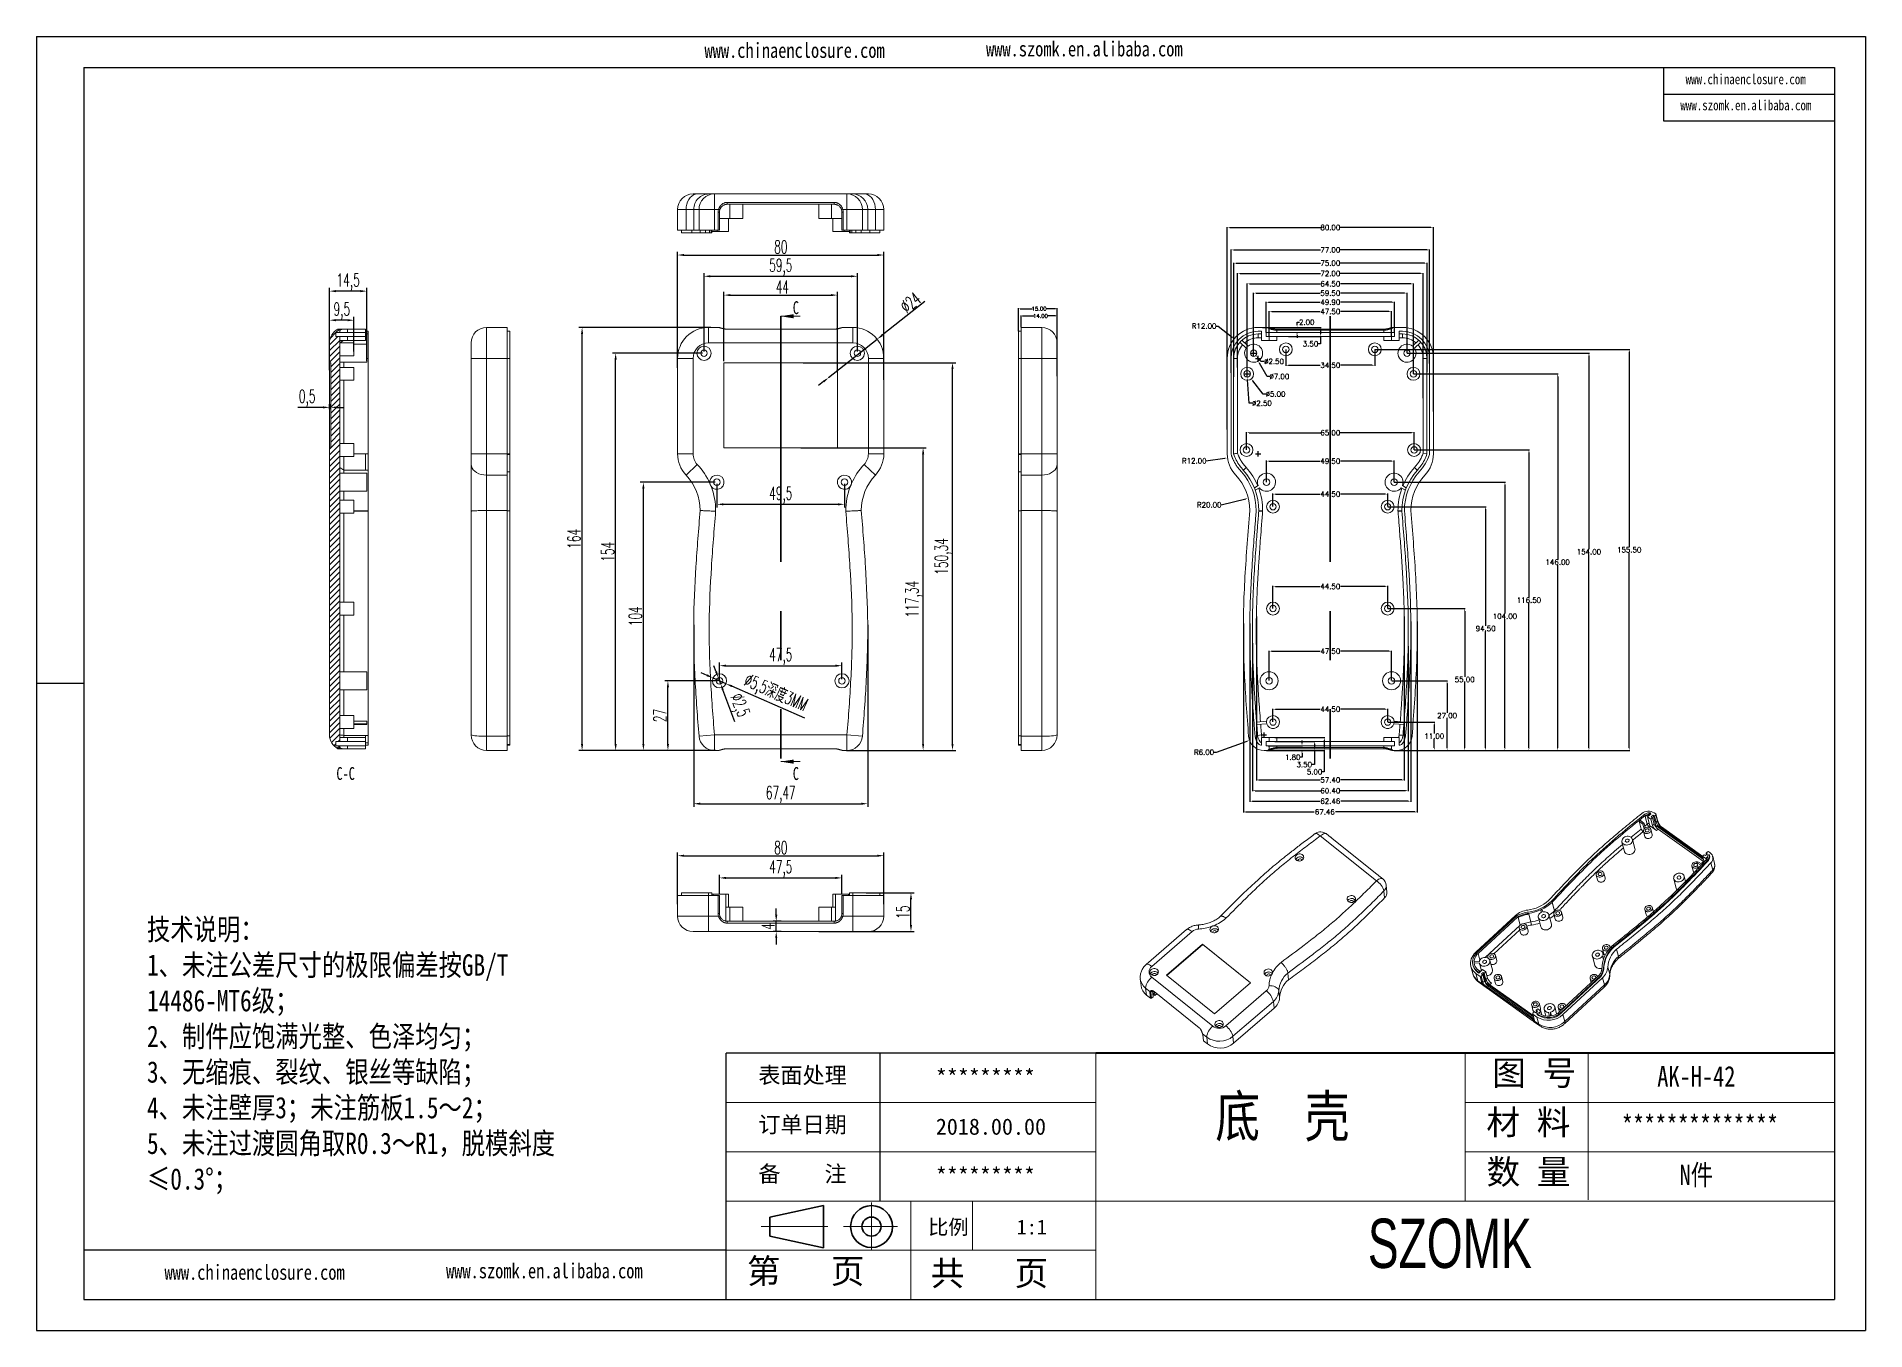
# Model space of a CAD drawing. Header units: inches. Extents: x 1209 to 3085, y 1126 to 1627.
# Drawn here: x 1976 to 2685, y 1126 to 1627 of the extents above; entities that cross this region are included whole.
import ezdxf

# ---------------------------------------------------------------- set-up
doc = ezdxf.new("R2010")
doc.units = ezdxf.units.IN
doc.header["$LTSCALE"] = 15
doc.linetypes.add('CENTER2', pattern=[28.575, 19.05, -3.175, 3.175, -3.175])
doc.linetypes.add('PHANTOM', pattern=[12.7, 6.35, -1.27, 1.27, -1.27, 1.27, -1.27])
doc.layers.add('文字', color=81, linetype='Continuous')
for name, color, linetype, lineweight in [('粗实线', 7, 'Continuous', 30), ('细实线', 3, 'Continuous', 9), ('细点划线', 2, 'CENTER2', 9)]:
    doc.layers.add(name, color=color, linetype=linetype, lineweight=lineweight)
doc.styles.add('SLDTEXTSTYLE2', font='TXT', dxfattribs={"width": 0.6, "bigfont": 'bigfont'})
doc.styles.add('SLDTEXTSTYLE6', font='TXT', dxfattribs={"width": 0.7})
doc.styles.get("Standard").update_dxf_attribs({"font": 'txt', "bigfont": 'gbcbig.shx'})
doc.styles.add('宋体', font='', dxfattribs={"width": 0.8, "height": 3.5})
doc.styles.add('长仿宋', font='', dxfattribs={"width": 0.7, "height": 4})
doc.styles.get('宋体').set_extended_font_data('SimSun')
doc.styles.get('长仿宋').set_extended_font_data('SimSun')
doc.dimstyles.new('2', dxfattribs={"dimtxt": 1.5, "dimasz": 0.6, "dimexe": 0.18, "dimexo": 0.0625, "dimgap": 0.09, "dimtad": 0, "dimtih": 1, "dimtoh": 1, "dimzin": 0, "dimdsep": 46, "dimtxsty": 'Standard', "dimcen": 0, "dimadec": 0, "dimazin": 2, "dimtfac": 1, "dimtofl": 0, "dimtmove": 0, "dimatfit": 3, "dimfxl": 1, "dimtolj": 1, "dimtzin": 0, "dimarcsym": 0})
doc.dimstyles.new('2.5', dxfattribs={"dimtxt": 2, "dimasz": 1, "dimexe": 0.18, "dimexo": 0.0625, "dimgap": 0.09, "dimtad": 0, "dimtih": 1, "dimtoh": 1, "dimzin": 0, "dimdsep": 46, "dimtxsty": 'Standard', "dimcen": 1, "dimadec": 0, "dimazin": 2, "dimtfac": 1, "dimtofl": 0, "dimtmove": 0, "dimatfit": 3, "dimfxl": 1, "dimtolj": 1, "dimtzin": 0, "dimarcsym": 0})
doc.dimstyles.new('5', dxfattribs={"dimtxt": 5, "dimasz": 2.5, "dimexe": 1.25, "dimexo": 0.625, "dimtad": 1, "dimtxsty": 'SLDTEXTSTYLE2', "dimcen": 2.5, "dimclrd": 256, "dimclre": 256, "dimclrt": 256, "dimadec": 0, "dimazin": 0, "dimtfac": 1, "dimtmove": 0, "dimatfit": 3, "dimfxl": 1, "dimarcsym": 0})

msp = doc.modelspace()

# ---------------------------------------------------------------- texts
at = {"color": 7, "linetype": 'Continuous', "char_height": 5, "attachment_point": 1, "style": 'SLDTEXTSTYLE6'}
for s, insert in [('C', (2268.973, 1524.686)), ('C-C', (2091.93, 1344.078)), ('C', (2268.973, 1344.078))]:
    msp.add_mtext(s, dxfattribs=dict(at, insert=insert))
at = {"char_height": 6.28475, "width": 3571.93643, "attachment_point": 1}
for s, insert in [('{\\fSimHei|b0|i0|c134|p49;表面处理}', (2255.615, 1227.729)), ('{\\fSimHei|b0|i0|c134|p49;*********}', (2324.449, 1226.92)), ('{\\fSimHei|b0|i0|c134|p49;订单日期}', (2255.615, 1208.618)), ('{\\fSimHei|b0|i0|c134|p49;2018.00.00}', (2324.449, 1207.81)), ('{\\fSimHei|b0|i0|c134|p49;备    注}', (2255.615, 1189.508)), ('{\\fSimHei|b0|i0|c134|p49;*********}', (2324.449, 1188.7))]:
    msp.add_mtext(s, dxfattribs=dict(at, insert=insert))
at = {"layer": '文字', "color": 0, "attachment_point": 1, "style": '宋体'}
for s, insert, char_height, width in [('www.chinaenclosure.com', (2234.712, 1624.894), 5.83926, 102.59015), ('www.szomk.en.alibaba.com', (2343.931, 1625.472), 5.83926, 102.59015), ('www.chinaenclosure.com', (2615.326, 1612.732), 3.89284, 68.39344), ('www.szomk.en.alibaba.com', (2613.292, 1602.651), 3.89284, 68.39344), ('{\\H1.111x;技术说明：\\P1、未注公差尺寸的极限偏差按GB/T 14486-MT6级；\\P2、制件应饱满光整、色泽均匀；\\P3、无缩痕、裂纹、银丝等缺陷；\\P4、未注壁厚3；未注筋板1.5～2；\\P5、未注过渡圆角取R0.3～R1，脱模斜度≤0.3%%D；}', (2018.442, 1285.315), 7.46496, 168.14377), ('{\\H1.111x;AK-H-42}', (2604.32, 1228.16), 7.16636, 82.85119), ('底  壳', (2432.868, 1216.654), 15.9252, 203.59856), ('{\\H1.111x;**************}', (2590.535, 1209.05), 7.16636, 82.85119), ('{\\H1.111x;N件}', (2612.988, 1189.94), 7.16636, 82.85119), ('www.chinaenclosure.com', (2025.23, 1151.119), 5.83926, 102.59015), ('www.szomk.en.alibaba.com', (2134.449, 1151.697), 5.83926, 102.59015)]:
    msp.add_mtext(s, dxfattribs=dict(at, insert=insert, char_height=char_height, width=width))
at = {"layer": '粗实线', "insert": (2492.051, 1168.978), "char_height": 19.1103, "width": 214.30308, "attachment_point": 1, "style": '长仿宋'}
msp.add_mtext('{\\fSTXinwei|b0|i0|c134|p2;SZOMK}', dxfattribs=at)
at = {"layer": '细实线', "color": 7, "attachment_point": 1}
for s, insert, char_height, width in [('{\\fSimSun|b0|i0|c134|p54;图 号}', (2540.313, 1230.251), 9.55515, 47.77574), ('{\\fSimSun|b0|i0|c134|p54;材 料   }', (2538.048, 1211.141), 9.55515, 47.77574), ('{\\fSimSun|b0|i0|c134|p54;数 量}', (2538.094, 1191.936), 9.55515, 43.17137), ('{\\fSimSun|b0|i0|c134|p54;比例}', (2321.503, 1168.584), 5.73309, 25.16648), ('{\\fSimSun|b0|i0|c134|p54;1:1}', (2355.843, 1168.584), 5.73309, 25.16648), ('{\\fSimSun|b0|i0|c134|p54;第   页}', (2251.192, 1153.426), 9.55515, 71.66362), ('{\\fSimSun|b0|i0|c134|p54; 共   页}', (2315.984, 1152.614), 9.55515, 71.66362)]:
    msp.add_mtext(s, dxfattribs=dict(at, insert=insert, char_height=char_height, width=width))

# ---------------------------------------------------------------- blocks, each defined once
blk = doc.blocks.new('*D81')
at = {"color": 0, "lineweight": -2, "transparency": 16777216}
for p, q in [((2356.53, 1513.09), (2356.53, 1521.97)), ((2357.13, 1521.79), (2361.94, 1521.79)), ((2370.93, 1521.79), (2367.12, 1521.79)), ((2371.53, 1505.59), (2371.53, 1521.97))]:
    blk.add_line(p, q, dxfattribs=at)
at = {"color": 0, "transparency": 16777216}
for points in [[(2357.13, 1521.89), (2357.13, 1521.69), (2356.53, 1521.79)], [(2370.93, 1521.89), (2370.93, 1521.69), (2371.53, 1521.79)]]:
    blk.add_solid(points, dxfattribs=at)
at = {"layer": 'Defpoints', "color": 0, "transparency": 16777216}
for p in [(2371.53, 1521.79), (2356.53, 1513.03), (2371.53, 1505.53)]:
    blk.add_point(p, dxfattribs=at)
at = {"color": 0, "transparency": 16777216, "insert": (2364.53, 1521.79), "char_height": 1.5, "attachment_point": 5}
blk.add_mtext('\\A1;15.00', dxfattribs=at)
blk = doc.blocks.new('*D82')
at = {"color": 0, "lineweight": -2, "transparency": 16777216}
for p, q in [((2357.53, 1514.59), (2357.53, 1519.15)), ((2358.13, 1518.97), (2362.47, 1518.97)), ((2370.93, 1518.97), (2367.65, 1518.97)), ((2371.53, 1495.59), (2371.53, 1519.15))]:
    blk.add_line(p, q, dxfattribs=at)
at = {"color": 0, "transparency": 16777216}
for points in [[(2358.13, 1519.07), (2358.13, 1518.87), (2357.53, 1518.97)], [(2370.93, 1519.07), (2370.93, 1518.87), (2371.53, 1518.97)]]:
    blk.add_solid(points, dxfattribs=at)
at = {"layer": 'Defpoints', "color": 0, "transparency": 16777216}
for p in [(2371.53, 1518.97), (2357.53, 1514.53), (2371.53, 1495.52)]:
    blk.add_point(p, dxfattribs=at)
at = {"color": 0, "transparency": 16777216, "insert": (2365.06, 1518.97), "char_height": 1.5, "attachment_point": 5}
blk.add_mtext('\\A1;14.00', dxfattribs=at)
blk = doc.blocks.new('*D83')
at = {"lineweight": -2, "transparency": 16777216}
for p, q in [((2224.28, 1498.82), (2224.28, 1543.86)), ((2226.78, 1542.61), (2301.78, 1542.61)), ((2304.28, 1494.27), (2304.28, 1543.86))]:
    blk.add_line(p, q, dxfattribs=at)
at = {"transparency": 16777216}
for points in [[(2226.78, 1543.03), (2226.78, 1542.2), (2224.28, 1542.61)], [(2301.78, 1543.03), (2301.78, 1542.2), (2304.28, 1542.61)]]:
    blk.add_solid(points, dxfattribs=at)
at = {"layer": 'Defpoints', "color": 0, "transparency": 16777216}
for p in [(2304.28, 1542.61), (2224.28, 1498.2), (2304.28, 1493.64)]:
    blk.add_point(p, dxfattribs=at)
at = {"transparency": 16777216, "insert": (2264.28, 1545.74), "char_height": 5, "attachment_point": 5, "style": 'SLDTEXTSTYLE2'}
blk.add_mtext('80', dxfattribs=at)
blk = doc.blocks.new('*D84')
at = {"lineweight": -2, "transparency": 16777216}
for p, q in [((2237.11, 1514.53), (2185.98, 1514.53)), ((2187.23, 1353.03), (2187.23, 1512.03)), ((2238.75, 1350.53), (2185.98, 1350.53))]:
    blk.add_line(p, q, dxfattribs=at)
at = {"transparency": 16777216}
for points in [[(2186.81, 1512.03), (2187.64, 1512.03), (2187.23, 1514.53)], [(2186.81, 1353.03), (2187.64, 1353.03), (2187.23, 1350.53)]]:
    blk.add_solid(points, dxfattribs=at)
at = {"layer": 'Defpoints', "color": 0, "transparency": 16777216}
for p in [(2187.23, 1514.53), (2237.74, 1514.53), (2239.37, 1350.53)]:
    blk.add_point(p, dxfattribs=at)
at = {"transparency": 16777216, "insert": (2184.1, 1432.53), "char_height": 5, "attachment_point": 5, "rotation": 90, "style": 'SLDTEXTSTYLE2'}
blk.add_mtext('164', dxfattribs=at)
blk = doc.blocks.new('*D85')
at = {"lineweight": -2, "transparency": 16777216}
for p, q in [((2239.91, 1377.53), (2219.28, 1377.53)), ((2220.53, 1353.03), (2220.53, 1375.03)), ((2222.45, 1350.53), (2219.28, 1350.53))]:
    blk.add_line(p, q, dxfattribs=at)
at = {"transparency": 16777216}
for points in [[(2220.11, 1375.03), (2220.95, 1375.03), (2220.53, 1377.53)], [(2220.11, 1353.03), (2220.95, 1353.03), (2220.53, 1350.53)]]:
    blk.add_solid(points, dxfattribs=at)
at = {"layer": 'Defpoints', "color": 0, "transparency": 16777216}
for p in [(2220.53, 1377.53), (2240.53, 1377.53), (2223.07, 1350.53)]:
    blk.add_point(p, dxfattribs=at)
at = {"transparency": 16777216, "insert": (2217.4, 1364.03), "char_height": 5, "attachment_point": 5, "rotation": 90, "style": 'SLDTEXTSTYLE2'}
blk.add_mtext('27', dxfattribs=at)
blk = doc.blocks.new('*D86')
at = {"lineweight": -2, "transparency": 16777216}
for p, q in [((2238.91, 1454.53), (2209.76, 1454.53)), ((2211.01, 1353.03), (2211.01, 1452.03)), ((2216.53, 1350.53), (2209.76, 1350.53))]:
    blk.add_line(p, q, dxfattribs=at)
at = {"transparency": 16777216}
for points in [[(2210.59, 1452.03), (2211.43, 1452.03), (2211.01, 1454.53)], [(2210.59, 1353.03), (2211.43, 1353.03), (2211.01, 1350.53)]]:
    blk.add_solid(points, dxfattribs=at)
at = {"layer": 'Defpoints', "color": 0, "transparency": 16777216}
for p in [(2211.01, 1454.53), (2239.53, 1454.53), (2217.15, 1350.53)]:
    blk.add_point(p, dxfattribs=at)
at = {"transparency": 16777216, "insert": (2207.89, 1402.53), "char_height": 5, "attachment_point": 5, "rotation": 90, "style": 'SLDTEXTSTYLE2'}
blk.add_mtext('104', dxfattribs=at)
blk = doc.blocks.new('*D87')
at = {"lineweight": -2, "transparency": 16777216}
for p, q in [((2233.91, 1504.53), (2199, 1504.53)), ((2200.25, 1353.03), (2200.25, 1502.03)), ((2239.04, 1350.53), (2199, 1350.53))]:
    blk.add_line(p, q, dxfattribs=at)
at = {"transparency": 16777216}
for points in [[(2199.83, 1502.03), (2200.67, 1502.03), (2200.25, 1504.53)], [(2199.83, 1353.03), (2200.67, 1353.03), (2200.25, 1350.53)]]:
    blk.add_solid(points, dxfattribs=at)
at = {"layer": 'Defpoints', "color": 0, "transparency": 16777216}
for p in [(2200.25, 1504.53), (2234.53, 1504.53), (2239.67, 1350.53)]:
    blk.add_point(p, dxfattribs=at)
at = {"transparency": 16777216, "insert": (2197.13, 1427.53), "char_height": 5, "attachment_point": 5, "rotation": 90, "style": 'SLDTEXTSTYLE2'}
blk.add_mtext('154', dxfattribs=at)
blk = doc.blocks.new('*D88')
at = {"lineweight": -2, "transparency": 16777216}
for p, q in [((2272.04, 1467.87), (2320.77, 1467.87)), ((2319.52, 1353.03), (2319.52, 1465.37)), ((2289.81, 1350.53), (2320.77, 1350.53))]:
    blk.add_line(p, q, dxfattribs=at)
at = {"transparency": 16777216}
for points in [[(2319.11, 1465.37), (2319.94, 1465.37), (2319.52, 1467.87)], [(2319.11, 1353.03), (2319.94, 1353.03), (2319.52, 1350.53)]]:
    blk.add_solid(points, dxfattribs=at)
at = {"layer": 'Defpoints', "color": 0, "transparency": 16777216}
for p in [(2271.42, 1467.87), (2319.52, 1467.87), (2289.19, 1350.53)]:
    blk.add_point(p, dxfattribs=at)
at = {"transparency": 16777216, "insert": (2315.98, 1409.2), "char_height": 5, "attachment_point": 5, "rotation": 90, "style": 'SLDTEXTSTYLE2'}
blk.add_mtext('117,34', dxfattribs=at)
blk = doc.blocks.new('*D89')
at = {"lineweight": -2, "transparency": 16777216}
for p, q in [((2272.97, 1500.87), (2332.18, 1500.87)), ((2330.93, 1353.03), (2330.93, 1498.37)), ((2289.81, 1350.53), (2332.18, 1350.53))]:
    blk.add_line(p, q, dxfattribs=at)
at = {"transparency": 16777216}
for points in [[(2330.51, 1498.37), (2331.34, 1498.37), (2330.93, 1500.87)], [(2330.51, 1353.03), (2331.34, 1353.03), (2330.93, 1350.53)]]:
    blk.add_solid(points, dxfattribs=at)
at = {"layer": 'Defpoints', "color": 0, "transparency": 16777216}
for p in [(2272.35, 1500.87), (2330.93, 1500.87), (2289.19, 1350.53)]:
    blk.add_point(p, dxfattribs=at)
at = {"transparency": 16777216, "insert": (2327.38, 1425.7), "char_height": 5, "attachment_point": 5, "rotation": 90, "style": 'SLDTEXTSTYLE2'}
blk.add_mtext('150,34', dxfattribs=at)
blk = doc.blocks.new('*D90')
at = {"lineweight": -2, "transparency": 16777216}
for p, q in [((2242.28, 1501.5), (2242.28, 1528.32)), ((2244.78, 1527.07), (2283.78, 1527.07)), ((2286.28, 1497.14), (2286.28, 1528.32))]:
    blk.add_line(p, q, dxfattribs=at)
at = {"transparency": 16777216}
for points in [[(2244.78, 1527.49), (2244.78, 1526.65), (2242.28, 1527.07)], [(2283.78, 1527.49), (2283.78, 1526.65), (2286.28, 1527.07)]]:
    blk.add_solid(points, dxfattribs=at)
at = {"layer": 'Defpoints', "color": 0, "transparency": 16777216}
for p in [(2286.28, 1527.07), (2242.28, 1500.87), (2286.28, 1496.51)]:
    blk.add_point(p, dxfattribs=at)
at = {"transparency": 16777216, "insert": (2264.92, 1530.2), "char_height": 5, "attachment_point": 5, "style": 'SLDTEXTSTYLE2'}
blk.add_mtext('44', dxfattribs=at)
blk = doc.blocks.new('*D91')
at = {"lineweight": -2, "transparency": 16777216}
for p, q in [((2234.53, 1505.15), (2234.53, 1535.62)), ((2237.03, 1534.37), (2291.53, 1534.37)), ((2294.03, 1505.15), (2294.03, 1535.62))]:
    blk.add_line(p, q, dxfattribs=at)
at = {"transparency": 16777216}
for points in [[(2237.03, 1534.79), (2237.03, 1533.95), (2234.53, 1534.37)], [(2291.53, 1534.79), (2291.53, 1533.95), (2294.03, 1534.37)]]:
    blk.add_solid(points, dxfattribs=at)
at = {"layer": 'Defpoints', "color": 0, "transparency": 16777216}
for p in [(2294.03, 1534.37), (2234.53, 1504.53), (2294.03, 1504.53)]:
    blk.add_point(p, dxfattribs=at)
at = {"transparency": 16777216, "insert": (2264.28, 1537.91), "char_height": 5, "attachment_point": 5, "style": 'SLDTEXTSTYLE2'}
blk.add_mtext('59,5', dxfattribs=at)
blk = doc.blocks.new('*D92')
at = {"lineweight": -2, "transparency": 16777216}
for p, q in [((2239.53, 1453.9), (2239.53, 1444.7)), ((2289.03, 1453.9), (2289.03, 1444.7)), ((2242.03, 1445.95), (2286.53, 1445.95))]:
    blk.add_line(p, q, dxfattribs=at)
at = {"transparency": 16777216}
for points in [[(2242.03, 1446.36), (2242.03, 1445.53), (2239.53, 1445.95)], [(2286.53, 1446.36), (2286.53, 1445.53), (2289.03, 1445.95)]]:
    blk.add_solid(points, dxfattribs=at)
at = {"layer": 'Defpoints', "color": 0, "transparency": 16777216}
for p in [(2239.53, 1454.53), (2289.03, 1454.53), (2289.03, 1445.95)]:
    blk.add_point(p, dxfattribs=at)
at = {"transparency": 16777216, "insert": (2264.28, 1449.49), "char_height": 5, "attachment_point": 5, "style": 'SLDTEXTSTYLE2'}
blk.add_mtext('49,5', dxfattribs=at)
blk = doc.blocks.new('*D93')
at = {"lineweight": -2, "transparency": 16777216}
for p, q in [((2240.53, 1378.15), (2240.53, 1384.63)), ((2288.03, 1378.15), (2288.03, 1384.63)), ((2243.03, 1383.38), (2285.53, 1383.38))]:
    blk.add_line(p, q, dxfattribs=at)
at = {"transparency": 16777216}
for points in [[(2243.03, 1383.8), (2243.03, 1382.96), (2240.53, 1383.38)], [(2285.53, 1383.8), (2285.53, 1382.96), (2288.03, 1383.38)]]:
    blk.add_solid(points, dxfattribs=at)
at = {"layer": 'Defpoints', "color": 0, "transparency": 16777216}
for p in [(2240.53, 1377.53), (2288.03, 1383.38), (2288.03, 1377.53)]:
    blk.add_point(p, dxfattribs=at)
at = {"transparency": 16777216, "insert": (2264.28, 1386.92), "char_height": 5, "attachment_point": 5, "style": 'SLDTEXTSTYLE2'}
blk.add_mtext('47,5', dxfattribs=at)
blk = doc.blocks.new('*D94')
at = {"lineweight": -2, "transparency": 16777216}
for p, q in [((2230.54, 1399.18), (2230.54, 1328.62)), ((2298.02, 1399.18), (2298.02, 1328.62)), ((2233.04, 1329.87), (2295.52, 1329.87))]:
    blk.add_line(p, q, dxfattribs=at)
at = {"transparency": 16777216}
for points in [[(2233.04, 1330.28), (2233.04, 1329.45), (2230.54, 1329.87)], [(2295.52, 1330.28), (2295.52, 1329.45), (2298.02, 1329.87)]]:
    blk.add_solid(points, dxfattribs=at)
at = {"layer": 'Defpoints', "color": 0, "transparency": 16777216}
for p in [(2230.54, 1399.8), (2298.02, 1399.8), (2298.02, 1329.87)]:
    blk.add_point(p, dxfattribs=at)
at = {"transparency": 16777216, "insert": (2264.28, 1333.41), "char_height": 5, "attachment_point": 5, "style": 'SLDTEXTSTYLE2'}
blk.add_mtext('67,47', dxfattribs=at)
blk = doc.blocks.new('*D95')
at = {"lineweight": -2, "transparency": 16777216}
for p, q in [((2235.72, 1379.63), (2233.43, 1380.63)), ((2238.01, 1378.63), (2243.05, 1376.42)), ((2273.59, 1363.06), (2245.34, 1375.42))]:
    blk.add_line(p, q, dxfattribs=at)
at = {"transparency": 16777216}
for points in [[(2235.89, 1380.01), (2235.55, 1379.25), (2238.01, 1378.63)], [(2245.51, 1375.8), (2245.17, 1375.04), (2243.05, 1376.42)]]:
    blk.add_solid(points, dxfattribs=at)
at = {"layer": 'Defpoints', "color": 0, "transparency": 16777216}
for p in [(2238.01, 1378.63), (2243.05, 1376.42)]:
    blk.add_point(p, dxfattribs=at)
at = {"transparency": 16777216, "insert": (2262.21, 1372.4), "char_height": 5, "attachment_point": 5, "rotation": 336.36734, "style": 'SLDTEXTSTYLE2'}
blk.add_mtext('{\\Ftxt,bigfont|c134;∅5,5\\fSimSun|b0|i0|c134|p2;深度\\Ftxt,bigfont|c134;3MM}', dxfattribs=at)
blk = doc.blocks.new('*D96')
at = {"lineweight": -2, "transparency": 16777216}
for p, q in [((2239.22, 1381.04), (2238.34, 1383.38)), ((2240.09, 1378.7), (2240.97, 1376.36)), ((2246.49, 1361.6), (2241.84, 1374.01))]:
    blk.add_line(p, q, dxfattribs=at)
at = {"transparency": 16777216}
for points in [[(2239.61, 1381.18), (2238.83, 1380.89), (2240.09, 1378.7)], [(2242.23, 1374.16), (2241.45, 1373.87), (2240.97, 1376.36)]]:
    blk.add_solid(points, dxfattribs=at)
at = {"layer": 'Defpoints', "color": 0, "transparency": 16777216}
for p in [(2240.09, 1378.7), (2240.97, 1376.36)]:
    blk.add_point(p, dxfattribs=at)
at = {"transparency": 16777216, "insert": (2247.92, 1367.88), "char_height": 5, "attachment_point": 5, "rotation": 290.51348, "style": 'SLDTEXTSTYLE2'}
blk.add_mtext('∅2,5', dxfattribs=at)
blk = doc.blocks.new('*D97')
at = {"lineweight": -2, "transparency": 16777216}
for p, q in [((2320.21, 1524.58), (2303.66, 1511.51)), ((2282.86, 1495.09), (2301.7, 1509.96)), ((2280.9, 1493.54), (2278.94, 1491.99))]:
    blk.add_line(p, q, dxfattribs=at)
at = {"transparency": 16777216}
for points in [[(2303.4, 1511.84), (2303.92, 1511.19), (2301.7, 1509.96)], [(2280.64, 1493.87), (2281.16, 1493.21), (2282.86, 1495.09)]]:
    blk.add_solid(points, dxfattribs=at)
at = {"layer": 'Defpoints', "color": 0, "transparency": 16777216}
for p in [(2301.7, 1509.96), (2282.86, 1495.09)]:
    blk.add_point(p, dxfattribs=at)
at = {"transparency": 16777216, "insert": (2314.64, 1524.17), "char_height": 5, "attachment_point": 5, "rotation": 38.29984, "style": 'SLDTEXTSTYLE2'}
blk.add_mtext('∅24', dxfattribs=at)
blk = doc.blocks.new('*D98')
at = {"lineweight": -2, "transparency": 16777216}
for p, q in [((2089.24, 1502.45), (2089.24, 1518.59)), ((2098.74, 1505.25), (2098.74, 1518.59)), ((2096.24, 1517.34), (2091.74, 1517.34))]:
    blk.add_line(p, q, dxfattribs=at)
at = {"transparency": 16777216}
for points in [[(2091.74, 1517.75), (2091.74, 1516.92), (2089.24, 1517.34)], [(2096.24, 1517.75), (2096.24, 1516.92), (2098.74, 1517.34)]]:
    blk.add_solid(points, dxfattribs=at)
at = {"layer": 'Defpoints', "color": 0, "transparency": 16777216}
for p in [(2089.24, 1517.34), (2098.74, 1504.63), (2089.24, 1501.83)]:
    blk.add_point(p, dxfattribs=at)
at = {"transparency": 16777216, "insert": (2093.99, 1520.88), "char_height": 5, "attachment_point": 5, "style": 'SLDTEXTSTYLE2'}
blk.add_mtext('9,5', dxfattribs=at)
blk = doc.blocks.new('*D99')
at = {"lineweight": -2, "transparency": 16777216}
for p, q in [((2089.24, 1498), (2089.24, 1529.85)), ((2101.24, 1528.6), (2091.74, 1528.6)), ((2103.74, 1501.65), (2103.74, 1529.85))]:
    blk.add_line(p, q, dxfattribs=at)
at = {"transparency": 16777216}
for points in [[(2091.74, 1529.02), (2091.74, 1528.19), (2089.24, 1528.6)], [(2101.24, 1529.02), (2101.24, 1528.19), (2103.74, 1528.6)]]:
    blk.add_solid(points, dxfattribs=at)
at = {"layer": 'Defpoints', "color": 0, "transparency": 16777216}
for p in [(2089.24, 1528.6), (2089.24, 1497.38), (2103.74, 1501.03)]:
    blk.add_point(p, dxfattribs=at)
at = {"transparency": 16777216, "insert": (2096.49, 1532.15), "char_height": 5, "attachment_point": 5, "style": 'SLDTEXTSTYLE2'}
blk.add_mtext('14,5', dxfattribs=at)
blk = doc.blocks.new('*D100')
at = {"lineweight": -2, "transparency": 16777216}
for p, q in [((2086.74, 1483.54), (2076.99, 1483.54)), ((2089.24, 1482.83), (2089.24, 1484.79)), ((2089.74, 1483.54), (2089.24, 1483.54)), ((2089.74, 1482.83), (2089.74, 1484.79)), ((2092.24, 1483.54), (2094.74, 1483.54))]:
    blk.add_line(p, q, dxfattribs=at)
at = {"transparency": 16777216}
for points in [[(2086.74, 1483.95), (2086.74, 1483.12), (2089.24, 1483.54)], [(2092.24, 1483.95), (2092.24, 1483.12), (2089.74, 1483.54)]]:
    blk.add_solid(points, dxfattribs=at)
at = {"layer": 'Defpoints', "color": 0, "transparency": 16777216}
for p in [(2089.24, 1483.54), (2089.24, 1482.21), (2089.74, 1482.21)]:
    blk.add_point(p, dxfattribs=at)
at = {"transparency": 16777216, "insert": (2080.62, 1487.08), "char_height": 5, "attachment_point": 5, "style": 'SLDTEXTSTYLE2'}
blk.add_mtext('0,5', dxfattribs=at)
blk = doc.blocks.new('*D101')
at = {"lineweight": -2, "transparency": 16777216}
for p, q in [((2264.45, 1284.3), (2261.29, 1284.3)), ((2262.54, 1286.8), (2262.54, 1289.3)), ((2262.54, 1280.3), (2262.54, 1284.3)), ((2264.45, 1280.3), (2261.29, 1280.3)), ((2262.54, 1277.8), (2262.54, 1275.3))]:
    blk.add_line(p, q, dxfattribs=at)
at = {"transparency": 16777216}
for points in [[(2262.12, 1286.8), (2262.96, 1286.8), (2262.54, 1284.3)], [(2262.12, 1277.8), (2262.96, 1277.8), (2262.54, 1280.3)]]:
    blk.add_solid(points, dxfattribs=at)
at = {"layer": 'Defpoints', "color": 0, "transparency": 16777216}
for p in [(2262.54, 1284.3), (2265.08, 1284.3), (2265.08, 1280.3)]:
    blk.add_point(p, dxfattribs=at)
at = {"transparency": 16777216, "insert": (2259.42, 1282.3), "char_height": 5, "attachment_point": 5, "rotation": 90, "style": 'SLDTEXTSTYLE2'}
blk.add_mtext('4', dxfattribs=at)
blk = doc.blocks.new('*D102')
at = {"lineweight": -2, "transparency": 16777216}
for p, q in [((2297.46, 1295.3), (2316.06, 1295.3)), ((2314.81, 1282.8), (2314.81, 1292.8)), ((2279.08, 1280.3), (2316.06, 1280.3))]:
    blk.add_line(p, q, dxfattribs=at)
at = {"transparency": 16777216}
for points in [[(2314.4, 1292.8), (2315.23, 1292.8), (2314.81, 1295.3)], [(2314.4, 1282.8), (2315.23, 1282.8), (2314.81, 1280.3)]]:
    blk.add_solid(points, dxfattribs=at)
at = {"layer": 'Defpoints', "color": 0, "transparency": 16777216}
for p in [(2296.83, 1295.3), (2314.81, 1295.3), (2278.45, 1280.3)]:
    blk.add_point(p, dxfattribs=at)
at = {"transparency": 16777216, "insert": (2311.69, 1287.8), "char_height": 5, "attachment_point": 5, "rotation": 90, "style": 'SLDTEXTSTYLE2'}
blk.add_mtext('15', dxfattribs=at)
blk = doc.blocks.new('*D103')
at = {"lineweight": -2, "transparency": 16777216}
for p, q in [((2240.53, 1294.93), (2240.53, 1302.35)), ((2243.03, 1301.1), (2285.53, 1301.1)), ((2288.03, 1294.93), (2288.03, 1302.35))]:
    blk.add_line(p, q, dxfattribs=at)
at = {"transparency": 16777216}
for points in [[(2243.03, 1301.51), (2243.03, 1300.68), (2240.53, 1301.1)], [(2285.53, 1301.51), (2285.53, 1300.68), (2288.03, 1301.1)]]:
    blk.add_solid(points, dxfattribs=at)
at = {"layer": 'Defpoints', "color": 0, "transparency": 16777216}
for p in [(2288.03, 1301.1), (2240.53, 1294.3), (2288.03, 1294.3)]:
    blk.add_point(p, dxfattribs=at)
at = {"transparency": 16777216, "insert": (2264.28, 1304.64), "char_height": 5, "attachment_point": 5, "style": 'SLDTEXTSTYLE2'}
blk.add_mtext('47,5', dxfattribs=at)
blk = doc.blocks.new('*D104')
at = {"lineweight": -2, "transparency": 16777216}
for p, q in [((2224.28, 1290.93), (2224.28, 1310.96)), ((2226.78, 1309.71), (2301.78, 1309.71)), ((2304.28, 1290.93), (2304.28, 1310.96))]:
    blk.add_line(p, q, dxfattribs=at)
at = {"transparency": 16777216}
for points in [[(2226.78, 1310.12), (2226.78, 1309.29), (2224.28, 1309.71)], [(2301.78, 1310.12), (2301.78, 1309.29), (2304.28, 1309.71)]]:
    blk.add_solid(points, dxfattribs=at)
at = {"layer": 'Defpoints', "color": 0, "transparency": 16777216}
for p in [(2304.28, 1309.71), (2224.28, 1290.3), (2304.28, 1290.3)]:
    blk.add_point(p, dxfattribs=at)
at = {"transparency": 16777216, "insert": (2264.28, 1312.83), "char_height": 5, "attachment_point": 5, "style": 'SLDTEXTSTYLE2'}
blk.add_mtext('80', dxfattribs=at)
blk = doc.blocks.new('*D105')
at = {"color": 0, "lineweight": -2, "transparency": 16777216}
for p, q in [((2452.55, 1512.59), (2452.55, 1524.5)), ((2453.55, 1524.32), (2473.57, 1524.32)), ((2501.45, 1524.32), (2481.42, 1524.32)), ((2502.45, 1512.59), (2502.45, 1524.5))]:
    blk.add_line(p, q, dxfattribs=at)
at = {"color": 0, "transparency": 16777216}
for points in [[(2453.55, 1524.49), (2453.55, 1524.15), (2452.55, 1524.32)], [(2501.45, 1524.49), (2501.45, 1524.15), (2502.45, 1524.32)]]:
    blk.add_solid(points, dxfattribs=at)
at = {"layer": 'Defpoints', "color": 0, "transparency": 16777216}
for p in [(2502.45, 1524.32), (2452.55, 1512.53), (2502.45, 1512.53)]:
    blk.add_point(p, dxfattribs=at)
at = {"color": 0, "transparency": 16777216, "insert": (2477.5, 1524.32), "char_height": 2, "attachment_point": 5}
blk.add_mtext('\\A1;49.90', dxfattribs=at)
blk = doc.blocks.new('*D106')
at = {"color": 0, "lineweight": -2, "transparency": 16777216}
for p, q in [((2453.75, 1511.09), (2453.75, 1520.87)), ((2454.75, 1520.69), (2473.57, 1520.69)), ((2500.25, 1520.69), (2481.42, 1520.69)), ((2501.25, 1511.09), (2501.25, 1520.87))]:
    blk.add_line(p, q, dxfattribs=at)
at = {"color": 0, "transparency": 16777216}
for points in [[(2454.75, 1520.85), (2454.75, 1520.52), (2453.75, 1520.69)], [(2500.25, 1520.85), (2500.25, 1520.52), (2501.25, 1520.69)]]:
    blk.add_solid(points, dxfattribs=at)
at = {"layer": 'Defpoints', "color": 0, "transparency": 16777216}
for p in [(2453.75, 1520.69), (2453.75, 1511.03), (2501.25, 1511.03)]:
    blk.add_point(p, dxfattribs=at)
at = {"color": 0, "transparency": 16777216, "insert": (2477.5, 1520.69), "char_height": 2, "attachment_point": 5}
blk.add_mtext('\\A1;47.50', dxfattribs=at)
blk = doc.blocks.new('*D107')
at = {"color": 0, "lineweight": -2, "transparency": 16777216}
for p, q in [((2460.25, 1505.96), (2460.25, 1499.68)), ((2494.75, 1505.96), (2494.75, 1499.68)), ((2461.25, 1499.86), (2473.57, 1499.86)), ((2493.75, 1499.86), (2481.42, 1499.86))]:
    blk.add_line(p, q, dxfattribs=at)
at = {"color": 0, "transparency": 16777216}
for points in [[(2461.25, 1500.03), (2461.25, 1499.7), (2460.25, 1499.86)], [(2493.75, 1500.03), (2493.75, 1499.7), (2494.75, 1499.86)]]:
    blk.add_solid(points, dxfattribs=at)
at = {"layer": 'Defpoints', "color": 0, "transparency": 16777216}
for p in [(2460.25, 1506.03), (2494.75, 1506.03), (2494.75, 1499.86)]:
    blk.add_point(p, dxfattribs=at)
at = {"color": 0, "transparency": 16777216, "insert": (2477.5, 1499.86), "char_height": 2, "attachment_point": 5}
blk.add_mtext('\\A1;34.50', dxfattribs=at)
blk = doc.blocks.new('*D108')
at = {"color": 0, "lineweight": -2, "transparency": 16777216}
for p, q in [((2447.75, 1504.59), (2447.75, 1528.01)), ((2448.75, 1527.83), (2473.57, 1527.83)), ((2506.25, 1527.83), (2481.42, 1527.83)), ((2507.25, 1504.59), (2507.25, 1528.01))]:
    blk.add_line(p, q, dxfattribs=at)
at = {"color": 0, "transparency": 16777216}
for points in [[(2448.75, 1528), (2448.75, 1527.67), (2447.75, 1527.83)], [(2506.25, 1528), (2506.25, 1527.67), (2507.25, 1527.83)]]:
    blk.add_solid(points, dxfattribs=at)
at = {"layer": 'Defpoints', "color": 0, "transparency": 16777216}
for p in [(2507.25, 1527.83), (2447.75, 1504.53), (2507.25, 1504.53)]:
    blk.add_point(p, dxfattribs=at)
at = {"color": 0, "transparency": 16777216, "insert": (2477.5, 1527.83), "char_height": 2, "attachment_point": 5}
blk.add_mtext('\\A1;59.50', dxfattribs=at)
blk = doc.blocks.new('*D109')
at = {"color": 0, "lineweight": -2, "transparency": 16777216}
for p, q in [((2445.25, 1496.59), (2445.25, 1531.62)), ((2446.25, 1531.44), (2473.57, 1531.44)), ((2508.75, 1531.44), (2481.42, 1531.44)), ((2509.75, 1496.59), (2509.75, 1531.62))]:
    blk.add_line(p, q, dxfattribs=at)
at = {"color": 0, "transparency": 16777216}
for points in [[(2446.25, 1531.61), (2446.25, 1531.27), (2445.25, 1531.44)], [(2508.75, 1531.61), (2508.75, 1531.27), (2509.75, 1531.44)]]:
    blk.add_solid(points, dxfattribs=at)
at = {"layer": 'Defpoints', "color": 0, "transparency": 16777216}
for p in [(2509.75, 1531.44), (2445.25, 1496.53), (2509.75, 1496.53)]:
    blk.add_point(p, dxfattribs=at)
at = {"color": 0, "transparency": 16777216, "insert": (2477.5, 1531.44), "char_height": 2, "attachment_point": 5}
blk.add_mtext('\\A1;64.50', dxfattribs=at)
blk = doc.blocks.new('*D110')
at = {"color": 0, "lineweight": -2, "transparency": 16777216}
for p, q in [((2441.5, 1499.04), (2441.5, 1535.6)), ((2442.5, 1535.42), (2473.74, 1535.42)), ((2512.5, 1535.42), (2481.25, 1535.42)), ((2513.5, 1487.16), (2513.5, 1535.6))]:
    blk.add_line(p, q, dxfattribs=at)
at = {"color": 0, "transparency": 16777216}
for points in [[(2442.5, 1535.59), (2442.5, 1535.25), (2441.5, 1535.42)], [(2512.5, 1535.59), (2512.5, 1535.25), (2513.5, 1535.42)]]:
    blk.add_solid(points, dxfattribs=at)
at = {"layer": 'Defpoints', "color": 0, "transparency": 16777216}
for p in [(2513.5, 1535.42), (2441.5, 1498.98), (2513.5, 1487.1)]:
    blk.add_point(p, dxfattribs=at)
at = {"color": 0, "transparency": 16777216, "insert": (2477.5, 1535.42), "char_height": 2, "attachment_point": 5}
blk.add_mtext('\\A1;72.00', dxfattribs=at)
blk = doc.blocks.new('*D111')
at = {"color": 0, "lineweight": -2, "transparency": 16777216}
for p, q in [((2440, 1495.33), (2440, 1539.63)), ((2515, 1497.17), (2515, 1539.63)), ((2441, 1539.45), (2473.74, 1539.45)), ((2514, 1539.45), (2481.25, 1539.45))]:
    blk.add_line(p, q, dxfattribs=at)
at = {"color": 0, "transparency": 16777216}
for points in [[(2441, 1539.62), (2441, 1539.29), (2440, 1539.45)], [(2514, 1539.62), (2514, 1539.29), (2515, 1539.45)]]:
    blk.add_solid(points, dxfattribs=at)
at = {"layer": 'Defpoints', "color": 0, "transparency": 16777216}
for p in [(2515, 1539.45), (2515, 1497.11), (2440, 1495.27)]:
    blk.add_point(p, dxfattribs=at)
at = {"color": 0, "transparency": 16777216, "insert": (2477.5, 1539.45), "char_height": 2, "attachment_point": 5}
blk.add_mtext('\\A1;75.00', dxfattribs=at)
blk = doc.blocks.new('*D112')
at = {"color": 0, "lineweight": -2, "transparency": 16777216}
for p, q in [((2439, 1496.95), (2439, 1544.77)), ((2440, 1544.59), (2473.74, 1544.59)), ((2515, 1544.59), (2481.25, 1544.59)), ((2516, 1500.52), (2516, 1544.77))]:
    blk.add_line(p, q, dxfattribs=at)
at = {"color": 0, "transparency": 16777216}
for points in [[(2440, 1544.76), (2440, 1544.42), (2439, 1544.59)], [(2515, 1544.76), (2515, 1544.42), (2516, 1544.59)]]:
    blk.add_solid(points, dxfattribs=at)
at = {"layer": 'Defpoints', "color": 0, "transparency": 16777216}
for p in [(2439, 1544.59), (2516, 1500.45), (2439, 1496.89)]:
    blk.add_point(p, dxfattribs=at)
at = {"color": 0, "transparency": 16777216, "insert": (2477.5, 1544.59), "char_height": 2, "attachment_point": 5}
blk.add_mtext('\\A1;77.00', dxfattribs=at)
blk = doc.blocks.new('*D113')
at = {"color": 0, "lineweight": -2, "transparency": 16777216}
for p, q in [((2437.5, 1474.99), (2437.5, 1553.44)), ((2438.5, 1553.26), (2473.91, 1553.26)), ((2516.5, 1553.26), (2481.09, 1553.26)), ((2517.5, 1481.99), (2517.5, 1553.44))]:
    blk.add_line(p, q, dxfattribs=at)
at = {"color": 0, "transparency": 16777216}
for points in [[(2438.5, 1553.43), (2438.5, 1553.1), (2437.5, 1553.26)], [(2516.5, 1553.43), (2516.5, 1553.1), (2517.5, 1553.26)]]:
    blk.add_solid(points, dxfattribs=at)
at = {"layer": 'Defpoints', "color": 0, "transparency": 16777216}
for p in [(2517.5, 1553.26), (2517.5, 1481.93), (2437.5, 1474.93)]:
    blk.add_point(p, dxfattribs=at)
at = {"color": 0, "transparency": 16777216, "insert": (2477.5, 1553.26), "char_height": 2, "attachment_point": 5}
blk.add_mtext('\\A1;80.00', dxfattribs=at)
blk = doc.blocks.new('*D114')
at = {"color": 0, "lineweight": -2, "transparency": 16777216}
for p, q in [((2443.76, 1399.74), (2443.76, 1326.5)), ((2511.22, 1400.54), (2511.22, 1326.5)), ((2444.76, 1326.68), (2471.26, 1326.68)), ((2510.22, 1326.68), (2479.44, 1326.68))]:
    blk.add_line(p, q, dxfattribs=at)
at = {"color": 0, "transparency": 16777216}
for points in [[(2444.76, 1326.84), (2444.76, 1326.51), (2443.76, 1326.68)], [(2510.22, 1326.84), (2510.22, 1326.51), (2511.22, 1326.68)]]:
    blk.add_solid(points, dxfattribs=at)
at = {"layer": 'Defpoints', "color": 0, "transparency": 16777216}
for p in [(2443.76, 1399.8), (2511.22, 1400.6), (2511.22, 1326.68)]:
    blk.add_point(p, dxfattribs=at)
at = {"color": 0, "transparency": 16777216, "insert": (2475.35, 1326.68), "char_height": 2, "attachment_point": 5}
blk.add_mtext('\\A1;67.46', dxfattribs=at)
blk = doc.blocks.new('*D115')
at = {"color": 0, "lineweight": -2, "transparency": 16777216}
for p, q in [((2452.75, 1454.59), (2452.75, 1462.88)), ((2453.75, 1462.7), (2473.57, 1462.7)), ((2501.25, 1462.7), (2481.42, 1462.7)), ((2502.25, 1454.59), (2502.25, 1462.88))]:
    blk.add_line(p, q, dxfattribs=at)
at = {"color": 0, "transparency": 16777216}
for points in [[(2453.75, 1462.86), (2453.75, 1462.53), (2452.75, 1462.7)], [(2501.25, 1462.86), (2501.25, 1462.53), (2502.25, 1462.7)]]:
    blk.add_solid(points, dxfattribs=at)
at = {"layer": 'Defpoints', "color": 0, "transparency": 16777216}
for p in [(2502.25, 1462.7), (2452.75, 1454.53), (2502.25, 1454.53)]:
    blk.add_point(p, dxfattribs=at)
at = {"color": 0, "transparency": 16777216, "insert": (2477.5, 1462.7), "char_height": 2, "attachment_point": 5}
blk.add_mtext('\\A1;49.50', dxfattribs=at)
blk = doc.blocks.new('*D116')
at = {"color": 0, "lineweight": -2, "transparency": 16777216}
for p, q in [((2455.25, 1445.09), (2455.25, 1450.09)), ((2456.25, 1449.91), (2473.57, 1449.91)), ((2498.75, 1449.91), (2481.42, 1449.91)), ((2499.75, 1445.09), (2499.75, 1450.09))]:
    blk.add_line(p, q, dxfattribs=at)
at = {"color": 0, "transparency": 16777216}
for points in [[(2456.25, 1450.08), (2456.25, 1449.74), (2455.25, 1449.91)], [(2498.75, 1450.08), (2498.75, 1449.74), (2499.75, 1449.91)]]:
    blk.add_solid(points, dxfattribs=at)
at = {"layer": 'Defpoints', "color": 0, "transparency": 16777216}
for p in [(2499.75, 1449.91), (2455.25, 1445.03), (2499.75, 1445.03)]:
    blk.add_point(p, dxfattribs=at)
at = {"color": 0, "transparency": 16777216, "insert": (2477.5, 1449.91), "char_height": 2, "attachment_point": 5}
blk.add_mtext('\\A1;44.50', dxfattribs=at)
blk = doc.blocks.new('*D117')
at = {"color": 0, "lineweight": -2, "transparency": 16777216}
for p, q in [((2455.25, 1405.59), (2455.25, 1414.29)), ((2456.25, 1414.11), (2473.57, 1414.11)), ((2498.75, 1414.11), (2481.42, 1414.11)), ((2499.75, 1405.59), (2499.75, 1414.29))]:
    blk.add_line(p, q, dxfattribs=at)
at = {"color": 0, "transparency": 16777216}
for points in [[(2456.25, 1414.27), (2456.25, 1413.94), (2455.25, 1414.11)], [(2498.75, 1414.27), (2498.75, 1413.94), (2499.75, 1414.11)]]:
    blk.add_solid(points, dxfattribs=at)
at = {"layer": 'Defpoints', "color": 0, "transparency": 16777216}
for p in [(2499.75, 1414.11), (2455.25, 1405.53), (2499.75, 1405.53)]:
    blk.add_point(p, dxfattribs=at)
at = {"color": 0, "transparency": 16777216, "insert": (2477.5, 1414.11), "char_height": 2, "attachment_point": 5}
blk.add_mtext('\\A1;44.50', dxfattribs=at)
blk = doc.blocks.new('*D118')
at = {"color": 0, "lineweight": -2, "transparency": 16777216}
for p, q in [((2453.75, 1377.59), (2453.75, 1389.2)), ((2454.75, 1389.02), (2473.57, 1389.02)), ((2500.25, 1389.02), (2481.42, 1389.02)), ((2501.25, 1377.59), (2501.25, 1389.2))]:
    blk.add_line(p, q, dxfattribs=at)
at = {"color": 0, "transparency": 16777216}
for points in [[(2454.75, 1389.18), (2454.75, 1388.85), (2453.75, 1389.02)], [(2500.25, 1389.18), (2500.25, 1388.85), (2501.25, 1389.02)]]:
    blk.add_solid(points, dxfattribs=at)
at = {"layer": 'Defpoints', "color": 0, "transparency": 16777216}
for p in [(2501.25, 1389.02), (2453.75, 1377.53), (2501.25, 1377.53)]:
    blk.add_point(p, dxfattribs=at)
at = {"color": 0, "transparency": 16777216, "insert": (2477.5, 1389.02), "char_height": 2, "attachment_point": 5}
blk.add_mtext('\\A1;47.50', dxfattribs=at)
blk = doc.blocks.new('*D119')
at = {"color": 0, "lineweight": -2, "transparency": 16777216}
for p, q in [((2455.25, 1361.59), (2455.25, 1366.69)), ((2456.25, 1366.51), (2473.57, 1366.51)), ((2498.75, 1366.51), (2481.42, 1366.51)), ((2499.75, 1361.59), (2499.75, 1366.69))]:
    blk.add_line(p, q, dxfattribs=at)
at = {"color": 0, "transparency": 16777216}
for points in [[(2456.25, 1366.68), (2456.25, 1366.34), (2455.25, 1366.51)], [(2498.75, 1366.68), (2498.75, 1366.34), (2499.75, 1366.51)]]:
    blk.add_solid(points, dxfattribs=at)
at = {"layer": 'Defpoints', "color": 0, "transparency": 16777216}
for p in [(2499.75, 1366.51), (2455.25, 1361.53), (2499.75, 1361.53)]:
    blk.add_point(p, dxfattribs=at)
at = {"color": 0, "transparency": 16777216, "insert": (2477.5, 1366.51), "char_height": 2, "attachment_point": 5}
blk.add_mtext('\\A1;44.50', dxfattribs=at)
blk = doc.blocks.new('*D120')
at = {"color": 0, "lineweight": -2, "transparency": 16777216}
for p, q in [((2445, 1467.09), (2445, 1473.89)), ((2446, 1473.71), (2473.74, 1473.71)), ((2509, 1473.71), (2481.25, 1473.71)), ((2510, 1467.09), (2510, 1473.89))]:
    blk.add_line(p, q, dxfattribs=at)
at = {"color": 0, "transparency": 16777216}
for points in [[(2446, 1473.88), (2446, 1473.55), (2445, 1473.71)], [(2509, 1473.88), (2509, 1473.55), (2510, 1473.71)]]:
    blk.add_solid(points, dxfattribs=at)
at = {"layer": 'Defpoints', "color": 0, "transparency": 16777216}
for p in [(2510, 1473.71), (2445, 1467.03), (2510, 1467.03)]:
    blk.add_point(p, dxfattribs=at)
at = {"color": 0, "transparency": 16777216, "insert": (2477.5, 1473.71), "char_height": 2, "attachment_point": 5}
blk.add_mtext('\\A1;65.00', dxfattribs=at)
blk = doc.blocks.new('*D121')
at = {"color": 0, "lineweight": -2, "transparency": 16777216}
for p, q in [((2499.81, 1361.53), (2518, 1361.53)), ((2517.82, 1360.53), (2517.82, 1357.12)), ((2502.54, 1350.53), (2518, 1350.53)), ((2517.82, 1351.53), (2517.82, 1354.94))]:
    blk.add_line(p, q, dxfattribs=at)
at = {"color": 0, "transparency": 16777216}
for points in [[(2517.66, 1360.53), (2517.99, 1360.53), (2517.82, 1361.53)], [(2517.66, 1351.53), (2517.99, 1351.53), (2517.82, 1350.53)]]:
    blk.add_solid(points, dxfattribs=at)
at = {"layer": 'Defpoints', "color": 0, "transparency": 16777216}
for p in [(2499.75, 1361.53), (2517.82, 1361.53), (2502.48, 1350.53)]:
    blk.add_point(p, dxfattribs=at)
at = {"color": 0, "transparency": 16777216, "insert": (2517.82, 1356.03), "char_height": 2, "attachment_point": 5}
blk.add_mtext('\\A1;11.00', dxfattribs=at)
blk = doc.blocks.new('*D122')
at = {"color": 0, "lineweight": -2, "transparency": 16777216}
for p, q in [((2501.31, 1377.53), (2522.98, 1377.53)), ((2522.8, 1376.53), (2522.8, 1365.12)), ((2522.8, 1351.53), (2522.8, 1362.94)), ((2502.43, 1350.53), (2522.98, 1350.53))]:
    blk.add_line(p, q, dxfattribs=at)
at = {"color": 0, "transparency": 16777216}
for points in [[(2522.63, 1376.53), (2522.97, 1376.53), (2522.8, 1377.53)], [(2522.63, 1351.53), (2522.97, 1351.53), (2522.8, 1350.53)]]:
    blk.add_solid(points, dxfattribs=at)
at = {"layer": 'Defpoints', "color": 0, "transparency": 16777216}
for p in [(2501.25, 1377.53), (2522.8, 1377.53), (2502.37, 1350.53)]:
    blk.add_point(p, dxfattribs=at)
at = {"color": 0, "transparency": 16777216, "insert": (2522.8, 1364.03), "char_height": 2, "attachment_point": 5}
blk.add_mtext('\\A1;27.00', dxfattribs=at)
blk = doc.blocks.new('*D123')
at = {"color": 0, "lineweight": -2, "transparency": 16777216}
for p, q in [((2499.81, 1405.53), (2529.8, 1405.53)), ((2529.62, 1404.53), (2529.62, 1379.12)), ((2529.62, 1351.53), (2529.62, 1376.94)), ((2502.43, 1350.53), (2529.8, 1350.53))]:
    blk.add_line(p, q, dxfattribs=at)
at = {"color": 0, "transparency": 16777216}
for points in [[(2529.45, 1404.53), (2529.79, 1404.53), (2529.62, 1405.53)], [(2529.45, 1351.53), (2529.79, 1351.53), (2529.62, 1350.53)]]:
    blk.add_solid(points, dxfattribs=at)
at = {"layer": 'Defpoints', "color": 0, "transparency": 16777216}
for p in [(2499.75, 1405.53), (2529.62, 1405.53), (2502.37, 1350.53)]:
    blk.add_point(p, dxfattribs=at)
at = {"color": 0, "transparency": 16777216, "insert": (2529.62, 1378.03), "char_height": 2, "attachment_point": 5}
blk.add_mtext('\\A1;55.00', dxfattribs=at)
blk = doc.blocks.new('*D124')
at = {"color": 0, "lineweight": -2, "transparency": 16777216}
for p, q in [((2499.81, 1445.03), (2537.93, 1445.03)), ((2537.75, 1444.03), (2537.75, 1398.87)), ((2537.75, 1351.53), (2537.75, 1396.69)), ((2502.88, 1350.53), (2537.93, 1350.53))]:
    blk.add_line(p, q, dxfattribs=at)
at = {"color": 0, "transparency": 16777216}
for points in [[(2537.58, 1444.03), (2537.91, 1444.03), (2537.75, 1445.03)], [(2537.58, 1351.53), (2537.91, 1351.53), (2537.75, 1350.53)]]:
    blk.add_solid(points, dxfattribs=at)
at = {"layer": 'Defpoints', "color": 0, "transparency": 16777216}
for p in [(2499.75, 1445.03), (2502.81, 1350.53), (2537.75, 1350.53)]:
    blk.add_point(p, dxfattribs=at)
at = {"color": 0, "transparency": 16777216, "insert": (2537.75, 1397.78), "char_height": 2, "attachment_point": 5}
blk.add_mtext('\\A1;94.50', dxfattribs=at)
blk = doc.blocks.new('*D125')
at = {"color": 0, "lineweight": -2, "transparency": 16777216}
for p, q in [((2502.31, 1454.53), (2545.41, 1454.53)), ((2545.23, 1453.53), (2545.23, 1403.62)), ((2545.23, 1351.53), (2545.23, 1401.44)), ((2502.6, 1350.53), (2545.41, 1350.53))]:
    blk.add_line(p, q, dxfattribs=at)
at = {"color": 0, "transparency": 16777216}
for points in [[(2545.06, 1453.53), (2545.39, 1453.53), (2545.23, 1454.53)], [(2545.06, 1351.53), (2545.39, 1351.53), (2545.23, 1350.53)]]:
    blk.add_solid(points, dxfattribs=at)
at = {"layer": 'Defpoints', "color": 0, "transparency": 16777216}
for p in [(2502.25, 1454.53), (2502.54, 1350.53), (2545.23, 1350.53)]:
    blk.add_point(p, dxfattribs=at)
at = {"color": 0, "transparency": 16777216, "insert": (2545.23, 1402.53), "char_height": 2, "attachment_point": 5}
blk.add_mtext('\\A1;104.00', dxfattribs=at)
blk = doc.blocks.new('*D126')
at = {"color": 0, "lineweight": -2, "transparency": 16777216}
for p, q in [((2510.06, 1467.03), (2554.72, 1467.03)), ((2554.54, 1466.03), (2554.54, 1409.87)), ((2554.54, 1351.53), (2554.54, 1407.69)), ((2502.25, 1350.53), (2554.72, 1350.53))]:
    blk.add_line(p, q, dxfattribs=at)
at = {"color": 0, "transparency": 16777216}
for points in [[(2554.37, 1466.03), (2554.7, 1466.03), (2554.54, 1467.03)], [(2554.37, 1351.53), (2554.7, 1351.53), (2554.54, 1350.53)]]:
    blk.add_solid(points, dxfattribs=at)
at = {"layer": 'Defpoints', "color": 0, "transparency": 16777216}
for p in [(2510, 1467.03), (2554.54, 1467.03), (2502.18, 1350.53)]:
    blk.add_point(p, dxfattribs=at)
at = {"color": 0, "transparency": 16777216, "insert": (2554.54, 1408.78), "char_height": 2, "attachment_point": 5}
blk.add_mtext('\\A1;116.50', dxfattribs=at)
blk = doc.blocks.new('*D127')
at = {"color": 0, "lineweight": -2, "transparency": 16777216}
for p, q in [((2509.81, 1496.53), (2565.88, 1496.53)), ((2565.7, 1495.53), (2565.7, 1424.62)), ((2565.7, 1351.53), (2565.7, 1422.44)), ((2502.66, 1350.53), (2565.88, 1350.53))]:
    blk.add_line(p, q, dxfattribs=at)
at = {"color": 0, "transparency": 16777216}
for points in [[(2565.53, 1495.53), (2565.87, 1495.53), (2565.7, 1496.53)], [(2565.53, 1351.53), (2565.87, 1351.53), (2565.7, 1350.53)]]:
    blk.add_solid(points, dxfattribs=at)
at = {"layer": 'Defpoints', "color": 0, "transparency": 16777216}
for p in [(2509.75, 1496.53), (2502.6, 1350.53), (2565.7, 1350.53)]:
    blk.add_point(p, dxfattribs=at)
at = {"color": 0, "transparency": 16777216, "insert": (2565.7, 1423.53), "char_height": 2, "attachment_point": 5}
blk.add_mtext('\\A1;146.00', dxfattribs=at)
blk = doc.blocks.new('*D128')
at = {"color": 0, "lineweight": -2, "transparency": 16777216}
for p, q in [((2507.31, 1504.53), (2578.01, 1504.53)), ((2577.83, 1503.53), (2577.83, 1428.62)), ((2577.83, 1351.53), (2577.83, 1426.44)), ((2502.25, 1350.53), (2578.01, 1350.53))]:
    blk.add_line(p, q, dxfattribs=at)
at = {"color": 0, "transparency": 16777216}
for points in [[(2577.66, 1503.53), (2578, 1503.53), (2577.83, 1504.53)], [(2577.66, 1351.53), (2578, 1351.53), (2577.83, 1350.53)]]:
    blk.add_solid(points, dxfattribs=at)
at = {"layer": 'Defpoints', "color": 0, "transparency": 16777216}
for p in [(2507.25, 1504.53), (2502.18, 1350.53), (2577.83, 1350.53)]:
    blk.add_point(p, dxfattribs=at)
at = {"color": 0, "transparency": 16777216, "insert": (2577.83, 1427.53), "char_height": 2, "attachment_point": 5}
blk.add_mtext('\\A1;154.00', dxfattribs=at)
blk = doc.blocks.new('*D129')
at = {"color": 0, "lineweight": -2, "transparency": 16777216}
for p, q in [((2494.81, 1506.03), (2593.62, 1506.03)), ((2593.44, 1505.03), (2593.44, 1429.37)), ((2593.44, 1351.53), (2593.44, 1427.19)), ((2502.43, 1350.53), (2593.62, 1350.53))]:
    blk.add_line(p, q, dxfattribs=at)
at = {"color": 0, "transparency": 16777216}
for points in [[(2593.27, 1505.03), (2593.61, 1505.03), (2593.44, 1506.03)], [(2593.27, 1351.53), (2593.61, 1351.53), (2593.44, 1350.53)]]:
    blk.add_solid(points, dxfattribs=at)
at = {"layer": 'Defpoints', "color": 0, "transparency": 16777216}
for p in [(2494.75, 1506.03), (2502.37, 1350.53), (2593.44, 1350.53)]:
    blk.add_point(p, dxfattribs=at)
at = {"color": 0, "transparency": 16777216, "insert": (2593.44, 1428.28), "char_height": 2, "attachment_point": 5}
blk.add_mtext('\\A1;155.50', dxfattribs=at)
blk = doc.blocks.new('*D130')
at = {"color": 0, "lineweight": -2, "transparency": 16777216}
for p, q in [((2452.87, 1350.53), (2466.69, 1350.53)), ((2453.43, 1352.33), (2466.69, 1352.33)), ((2466.51, 1353.33), (2466.51, 1354.33)), ((2466.51, 1349.53), (2466.51, 1347.88)), ((2466.51, 1347.88), (2465.51, 1347.88))]:
    blk.add_line(p, q, dxfattribs=at)
at = {"color": 0, "transparency": 16777216}
for points in [[(2466.34, 1353.33), (2466.67, 1353.33), (2466.51, 1352.33)], [(2466.34, 1349.53), (2466.67, 1349.53), (2466.51, 1350.53)]]:
    blk.add_solid(points, dxfattribs=at)
at = {"layer": 'Defpoints', "color": 0, "transparency": 16777216}
for p in [(2452.81, 1350.53), (2453.36, 1352.33), (2466.51, 1352.33)]:
    blk.add_point(p, dxfattribs=at)
at = {"color": 0, "transparency": 16777216, "insert": (2462.92, 1347.88), "char_height": 2, "attachment_point": 5}
blk.add_mtext('\\A1;1.80', dxfattribs=at)
blk = doc.blocks.new('*D131')
at = {"color": 0, "lineweight": -2, "transparency": 16777216}
for p, q in [((2452.87, 1350.53), (2471.5, 1350.53)), ((2455.98, 1354.03), (2471.5, 1354.03)), ((2471.32, 1353.03), (2471.32, 1351.53)), ((2471.32, 1350.53), (2471.32, 1345.04)), ((2471.32, 1345.04), (2470.32, 1345.04))]:
    blk.add_line(p, q, dxfattribs=at)
at = {"color": 0, "transparency": 16777216}
for points in [[(2471.16, 1353.03), (2471.49, 1353.03), (2471.32, 1354.03)], [(2471.16, 1351.53), (2471.49, 1351.53), (2471.32, 1350.53)]]:
    blk.add_solid(points, dxfattribs=at)
at = {"layer": 'Defpoints', "color": 0, "transparency": 16777216}
for p in [(2452.81, 1350.53), (2455.92, 1354.03), (2471.32, 1354.03)]:
    blk.add_point(p, dxfattribs=at)
at = {"color": 0, "transparency": 16777216, "insert": (2467.4, 1345.04), "char_height": 2, "attachment_point": 5}
blk.add_mtext('\\A1;3.50', dxfattribs=at)
blk = doc.blocks.new('*D132')
at = {"color": 0, "lineweight": -2, "transparency": 16777216}
for p, q in [((2455.99, 1355.53), (2475.31, 1355.53)), ((2452.74, 1350.53), (2475.31, 1350.53)), ((2475.13, 1354.53), (2475.13, 1351.53)), ((2475.13, 1350.53), (2475.13, 1342.21)), ((2475.13, 1342.21), (2474.13, 1342.21))]:
    blk.add_line(p, q, dxfattribs=at)
at = {"color": 0, "transparency": 16777216}
for points in [[(2474.97, 1354.53), (2475.3, 1354.53), (2475.13, 1355.53)], [(2474.97, 1351.53), (2475.3, 1351.53), (2475.13, 1350.53)]]:
    blk.add_solid(points, dxfattribs=at)
at = {"layer": 'Defpoints', "color": 0, "transparency": 16777216}
for p in [(2455.93, 1355.53), (2452.68, 1350.53), (2475.13, 1350.53)]:
    blk.add_point(p, dxfattribs=at)
at = {"color": 0, "transparency": 16777216, "insert": (2471.38, 1342.21), "char_height": 2, "attachment_point": 5}
blk.add_mtext('\\A1;5.00', dxfattribs=at)
blk = doc.blocks.new('*D133')
at = {"color": 0, "lineweight": -2, "transparency": 16777216}
for p, q in [((2446.75, 1504.53), (2448.75, 1504.53)), ((2447.75, 1503.53), (2447.75, 1505.53)), ((2452.96, 1495.53), (2450, 1500.63)), ((2453.96, 1495.53), (2452.96, 1495.53))]:
    blk.add_line(p, q, dxfattribs=at)
at = {"color": 0, "transparency": 16777216}
blk.add_solid([(2450.15, 1500.72), (2449.86, 1500.55), (2449.5, 1501.5)], dxfattribs=at)
at = {"layer": 'Defpoints', "color": 0, "transparency": 16777216}
for p in [(2445.99, 1507.55), (2449.5, 1501.5)]:
    blk.add_point(p, dxfattribs=at)
at = {"color": 0, "transparency": 16777216, "insert": (2457.71, 1495.53), "char_height": 2, "attachment_point": 5}
blk.add_mtext('\\A1;∅7.00', dxfattribs=at)
blk = doc.blocks.new('*D134')
at = {"color": 0, "lineweight": -2, "transparency": 16777216}
for p, q in [((2446.75, 1504.53), (2448.75, 1504.53)), ((2447.75, 1503.53), (2447.75, 1505.53)), ((2450.72, 1501.36), (2449.28, 1502.88)), ((2451.72, 1501.36), (2450.72, 1501.36))]:
    blk.add_line(p, q, dxfattribs=at)
at = {"color": 0, "transparency": 16777216}
blk.add_solid([(2449.41, 1503), (2449.16, 1502.77), (2448.6, 1503.61)], dxfattribs=at)
at = {"layer": 'Defpoints', "color": 0, "transparency": 16777216}
for p in [(2446.89, 1505.44), (2448.6, 1503.61)]:
    blk.add_point(p, dxfattribs=at)
at = {"color": 0, "transparency": 16777216, "insert": (2455.64, 1501.36), "char_height": 2, "attachment_point": 5}
blk.add_mtext('\\A1;∅2.50', dxfattribs=at)
blk = doc.blocks.new('*D135')
at = {"color": 0, "lineweight": -2, "transparency": 16777216}
for p, q in [((2445.25, 1495.53), (2445.25, 1497.53)), ((2444.25, 1496.53), (2446.25, 1496.53)), ((2451.49, 1488.72), (2447.43, 1493.79)), ((2452.49, 1488.72), (2451.49, 1488.72))]:
    blk.add_line(p, q, dxfattribs=at)
at = {"color": 0, "transparency": 16777216}
blk.add_solid([(2447.56, 1493.9), (2447.3, 1493.69), (2446.81, 1494.57)], dxfattribs=at)
at = {"layer": 'Defpoints', "color": 0, "transparency": 16777216}
for p in [(2443.68, 1498.48), (2446.81, 1494.57)]:
    blk.add_point(p, dxfattribs=at)
at = {"color": 0, "transparency": 16777216, "insert": (2456.24, 1488.72), "char_height": 2, "attachment_point": 5}
blk.add_mtext('\\A1;∅5.00', dxfattribs=at)
blk = doc.blocks.new('*D136')
at = {"color": 0, "lineweight": -2, "transparency": 16777216}
for p, q in [((2445.25, 1495.53), (2445.25, 1497.53)), ((2444.25, 1496.53), (2446.25, 1496.53)), ((2446, 1485.14), (2445.4, 1494.28)), ((2447, 1485.14), (2446, 1485.14))]:
    blk.add_line(p, q, dxfattribs=at)
at = {"color": 0, "transparency": 16777216}
blk.add_solid([(2445.56, 1494.29), (2445.23, 1494.27), (2445.33, 1495.28)], dxfattribs=at)
at = {"layer": 'Defpoints', "color": 0, "transparency": 16777216}
for p in [(2445.16, 1497.77), (2445.33, 1495.28)]:
    blk.add_point(p, dxfattribs=at)
at = {"color": 0, "transparency": 16777216, "insert": (2450.93, 1485.14), "char_height": 2, "attachment_point": 5}
blk.add_mtext('\\A1;∅2.50', dxfattribs=at)
blk = doc.blocks.new('*D137')
at = {"color": 0, "lineweight": -2, "transparency": 16777216}
for p, q in [((2432.98, 1515.08), (2433.98, 1515.08)), ((2433.98, 1515.08), (2439.39, 1510.7)), ((2448.5, 1502.53), (2450.5, 1502.53)), ((2449.5, 1501.53), (2449.5, 1503.53))]:
    blk.add_line(p, q, dxfattribs=at)
at = {"color": 0, "transparency": 16777216}
blk.add_solid([(2439.49, 1510.83), (2439.28, 1510.57), (2440.17, 1510.07)], dxfattribs=at)
at = {"layer": 'Defpoints', "color": 0, "transparency": 16777216}
for p in [(2440.17, 1510.07), (2449.5, 1502.53)]:
    blk.add_point(p, dxfattribs=at)
at = {"color": 0, "transparency": 16777216, "insert": (2428.55, 1515.08), "char_height": 2, "attachment_point": 5}
blk.add_mtext('\\A1;R12.00', dxfattribs=at)
blk = doc.blocks.new('*D138')
at = {"color": 0, "lineweight": -2, "transparency": 16777216}
for p, q in [((2429.14, 1462.83), (2436.61, 1463.82)), ((2448.5, 1465.53), (2450.5, 1465.53)), ((2449.5, 1464.53), (2449.5, 1466.53))]:
    blk.add_line(p, q, dxfattribs=at)
at = {"color": 0, "transparency": 16777216}
blk.add_solid([(2436.59, 1463.99), (2436.63, 1463.66), (2437.6, 1463.95)], dxfattribs=at)
at = {"layer": 'Defpoints', "color": 0, "transparency": 16777216}
for p in [(2437.6, 1463.95), (2449.5, 1465.53)]:
    blk.add_point(p, dxfattribs=at)
at = {"color": 0, "transparency": 16777216, "insert": (2424.72, 1462.83), "char_height": 2, "attachment_point": 5}
blk.add_mtext('\\A1;R12.00', dxfattribs=at)
blk = doc.blocks.new('*D139')
at = {"color": 0, "lineweight": -2, "transparency": 16777216}
blk.add_line((2435.11, 1445.73), (2444.69, 1448.1), dxfattribs=at)
at = {"color": 0, "transparency": 16777216}
blk.add_solid([(2444.65, 1448.27), (2444.73, 1447.94), (2445.66, 1448.35)], dxfattribs=at)
at = {"layer": 'Defpoints', "color": 0, "transparency": 16777216}
for p in [(2445.66, 1448.35), (2426.25, 1443.54)]:
    blk.add_point(p, dxfattribs=at)
at = {"color": 0, "transparency": 16777216, "insert": (2430.52, 1445.73), "char_height": 2, "attachment_point": 5}
blk.add_mtext('\\A1;R20.00', dxfattribs=at)
blk = doc.blocks.new('*D140')
at = {"color": 0, "lineweight": -2, "transparency": 16777216}
for p, q in [((2450.78, 1356.53), (2452.78, 1356.53)), ((2451.78, 1355.53), (2451.78, 1357.53)), ((2432.29, 1349.81), (2433.29, 1349.81)), ((2433.29, 1349.81), (2445.2, 1354.14))]:
    blk.add_line(p, q, dxfattribs=at)
at = {"color": 0, "transparency": 16777216}
blk.add_solid([(2445.15, 1354.29), (2445.26, 1353.98), (2446.14, 1354.48)], dxfattribs=at)
at = {"layer": 'Defpoints', "color": 0, "transparency": 16777216}
for p in [(2451.78, 1356.53), (2446.14, 1354.48)]:
    blk.add_point(p, dxfattribs=at)
at = {"color": 0, "transparency": 16777216, "insert": (2428.53, 1349.81), "char_height": 2, "attachment_point": 5}
blk.add_mtext('\\A1;R6.00', dxfattribs=at)
blk = doc.blocks.new('*D141')
at = {"color": 0, "lineweight": -2, "transparency": 16777216}
for p, q in [((2446.26, 1399.79), (2446.26, 1330.66)), ((2508.72, 1400.54), (2508.72, 1330.66)), ((2447.26, 1330.84), (2473.4, 1330.84)), ((2507.72, 1330.84), (2481.58, 1330.84))]:
    blk.add_line(p, q, dxfattribs=at)
at = {"color": 0, "transparency": 16777216}
for points in [[(2447.26, 1331.01), (2447.26, 1330.68), (2446.26, 1330.84)], [(2507.72, 1331.01), (2507.72, 1330.68), (2508.72, 1330.84)]]:
    blk.add_solid(points, dxfattribs=at)
at = {"layer": 'Defpoints', "color": 0, "transparency": 16777216}
for p in [(2446.26, 1399.85), (2508.72, 1400.6), (2508.72, 1330.84)]:
    blk.add_point(p, dxfattribs=at)
at = {"color": 0, "transparency": 16777216, "insert": (2477.49, 1330.84), "char_height": 2, "attachment_point": 5}
blk.add_mtext('\\A1;62.46', dxfattribs=at)
blk = doc.blocks.new('*D142')
at = {"color": 0, "lineweight": -2, "transparency": 16777216}
for p, q in [((2447.29, 1392.15), (2447.29, 1334.73)), ((2507.69, 1390.97), (2507.69, 1334.73)), ((2448.29, 1334.91), (2473.73, 1334.91)), ((2506.69, 1334.91), (2481.24, 1334.91))]:
    blk.add_line(p, q, dxfattribs=at)
at = {"color": 0, "transparency": 16777216}
for points in [[(2448.29, 1335.08), (2448.29, 1334.74), (2447.29, 1334.91)], [(2506.69, 1335.08), (2506.69, 1334.74), (2507.69, 1334.91)]]:
    blk.add_solid(points, dxfattribs=at)
at = {"layer": 'Defpoints', "color": 0, "transparency": 16777216}
for p in [(2447.29, 1392.22), (2507.69, 1391.03), (2507.69, 1334.91)]:
    blk.add_point(p, dxfattribs=at)
at = {"color": 0, "transparency": 16777216, "insert": (2477.49, 1334.91), "char_height": 2, "attachment_point": 5}
blk.add_mtext('\\A1;60.40', dxfattribs=at)
blk = doc.blocks.new('*D143')
at = {"color": 0, "lineweight": -2, "transparency": 16777216}
for p, q in [((2448.8, 1402.41), (2448.8, 1338.9)), ((2506.19, 1402.41), (2506.19, 1338.9)), ((2449.8, 1339.08), (2473.57, 1339.08)), ((2505.19, 1339.08), (2481.42, 1339.08))]:
    blk.add_line(p, q, dxfattribs=at)
at = {"color": 0, "transparency": 16777216}
for points in [[(2449.8, 1339.24), (2449.8, 1338.91), (2448.8, 1339.08)], [(2505.19, 1339.24), (2505.19, 1338.91), (2506.19, 1339.08)]]:
    blk.add_solid(points, dxfattribs=at)
at = {"layer": 'Defpoints', "color": 0, "transparency": 16777216}
for p in [(2448.8, 1402.48), (2506.19, 1402.48), (2506.19, 1339.08)]:
    blk.add_point(p, dxfattribs=at)
at = {"color": 0, "transparency": 16777216, "insert": (2477.5, 1339.08), "char_height": 2, "attachment_point": 5}
blk.add_mtext('\\A1;57.40', dxfattribs=at)
blk = doc.blocks.new('*D155')
at = {"color": 0, "lineweight": -2, "transparency": 16777216}
for p, q in [((2451.43, 1514.53), (2464.77, 1514.53)), ((2464.26, 1512.53), (2464.77, 1512.53)), ((2464.59, 1515.53), (2464.59, 1516.53)), ((2464.59, 1516.53), (2465.59, 1516.53)), ((2464.59, 1511.53), (2464.59, 1510.53))]:
    blk.add_line(p, q, dxfattribs=at)
at = {"color": 0, "transparency": 16777216}
for points in [[(2464.43, 1515.53), (2464.76, 1515.53), (2464.59, 1514.53)], [(2464.43, 1511.53), (2464.76, 1511.53), (2464.59, 1512.53)]]:
    blk.add_solid(points, dxfattribs=at)
at = {"layer": 'Defpoints', "color": 0, "transparency": 16777216}
for p in [(2451.37, 1514.53), (2464.2, 1512.53), (2464.59, 1514.53)]:
    blk.add_point(p, dxfattribs=at)
at = {"color": 0, "transparency": 16777216, "insert": (2468.35, 1516.53), "char_height": 2, "attachment_point": 5}
blk.add_mtext('\\A1;2.00', dxfattribs=at)
blk = doc.blocks.new('*D156')
at = {"color": 0, "lineweight": -2, "transparency": 16777216}
for p, q in [((2451.13, 1514.53), (2473.9, 1514.53)), ((2473.72, 1513.53), (2473.72, 1512.03)), ((2461.3, 1511.03), (2473.9, 1511.03)), ((2473.72, 1508.18), (2472.72, 1508.18)), ((2473.72, 1511.03), (2473.72, 1508.18))]:
    blk.add_line(p, q, dxfattribs=at)
at = {"color": 0, "transparency": 16777216}
for points in [[(2473.55, 1513.53), (2473.89, 1513.53), (2473.72, 1514.53)], [(2473.55, 1512.03), (2473.89, 1512.03), (2473.72, 1511.03)]]:
    blk.add_solid(points, dxfattribs=at)
at = {"layer": 'Defpoints', "color": 0, "transparency": 16777216}
for p in [(2451.07, 1514.53), (2473.72, 1514.53), (2461.24, 1511.03)]:
    blk.add_point(p, dxfattribs=at)
at = {"color": 0, "transparency": 16777216, "insert": (2469.8, 1508.18), "char_height": 2, "attachment_point": 5}
blk.add_mtext('\\A1;3.50', dxfattribs=at)

# ---------------------------------------------------------------- dimensions: what is measured, and where the dimension line sits
for base, p1, p2, dimstyle, picture, middle in [((2517.496, 1553.263), (2437.496, 1474.929), (2517.496, 1481.932), '2.5', '*D113', (2477.496, 1553.263)), ((2294.03, 1534.371), (2234.53, 1504.526), (2294.03, 1504.526), '5', '*D91', (2264.28, 1537.913)), ((2438.996, 1544.591), (2515.996, 1500.453), (2438.996, 1496.887), '2.5', '*D112', (2477.496, 1544.591)), ((2514.996, 1539.453), (2439.996, 1495.271), (2514.996, 1497.111), '2.5', '*D111', (2477.496, 1539.453)), ((2089.245, 1528.603), (2103.745, 1501.026), (2089.245, 1497.376), '5', '*D99', (2096.495, 1532.145)), ((2509.746, 1531.439), (2445.246, 1496.526), (2509.746, 1496.526), '2.5', '*D109', (2477.496, 1531.439)), ((2507.246, 1527.834), (2447.746, 1504.526), (2507.246, 1504.526), '2.5', '*D108', (2477.496, 1527.834)), ((2089.245, 1517.336), (2098.745, 1504.626), (2089.245, 1501.827), '5', '*D98', (2093.995, 1520.878)), ((2494.746, 1499.863), (2460.246, 1506.026), (2494.746, 1506.026), '2.5', '*D107', (2477.496, 1499.863)), ((2089.245, 1483.535), (2089.745, 1482.207), (2089.245, 1482.207), '5', '*D100', (2080.62, 1487.077)), ((2509.996, 1473.713), (2444.996, 1467.027), (2509.996, 1467.027), '2.5', '*D120', (2477.496, 1473.713)), ((2502.246, 1462.696), (2452.746, 1454.526), (2502.246, 1454.526), '2.5', '*D115', (2477.496, 1462.696)), ((2289.03, 1445.946), (2239.53, 1454.526), (2289.03, 1454.526), '5', '*D92', (2264.28, 1449.488)), ((2499.746, 1449.91), (2455.246, 1445.026), (2499.746, 1445.026), '2.5', '*D116', (2477.496, 1449.91)), ((2499.746, 1414.107), (2455.246, 1405.526), (2499.746, 1405.526), '2.5', '*D117', (2477.496, 1414.107)), ((2298.017, 1329.866), (2230.543, 1399.804), (2298.017, 1399.804), '5', '*D94', (2264.28, 1333.408)), ((2506.195, 1339.078), (2448.797, 1402.475), (2506.195, 1402.475), '2.5', '*D143', (2477.496, 1339.078)), ((2288.03, 1383.379), (2240.53, 1377.526), (2288.03, 1377.526), '5', '*D93', (2264.28, 1386.921)), ((2501.246, 1389.018), (2453.746, 1377.526), (2501.246, 1377.526), '2.5', '*D118', (2477.496, 1389.018)), ((2499.746, 1366.51), (2455.246, 1361.526), (2499.746, 1361.526), '2.5', '*D119', (2477.496, 1366.51)), ((2304.28, 1309.706), (2224.28, 1290.302), (2304.28, 1290.302), '5', '*D104', (2264.28, 1312.831)), ((2288.03, 1301.096), (2240.53, 1294.302), (2288.03, 1294.302), '5', '*D103', (2264.28, 1304.638))]:
    dim = msp.add_linear_dim(base=base, p1=p1, p2=p2, dimstyle=dimstyle)
    dim.commit()
    dim.dimension.update_dxf_attribs({"geometry": picture, "text_midpoint": middle})
for base, p1, p2, dimstyle, picture, middle in [((2304.28, 1542.613), (2224.28, 1498.196), (2304.28, 1493.64), '5', '*D83', (2264.28, 1542.613)), ((2286.28, 1527.071), (2242.28, 1500.871), (2286.28, 1496.515), '5', '*D90', (2264.919, 1527.071)), ((2513.496, 1535.419), (2441.496, 1498.982), (2513.496, 1487.097), '2.5', '*D110', (2477.496, 1535.419)), ((2502.446, 1524.321), (2452.546, 1512.526), (2502.446, 1512.526), '2.5', '*D105', (2477.496, 1524.321)), ((2371.534, 1521.795), (2356.534, 1513.026), (2371.534, 1505.526), '2', '*D81', (2364.528, 1521.795)), ((2371.534, 1518.972), (2357.534, 1514.526), (2371.534, 1495.523), '2', '*D82', (2365.06, 1518.972)), ((2453.746, 1520.687), (2501.246, 1511.026), (2453.746, 1511.026), '2.5', '*D106', (2477.496, 1520.687)), ((2511.223, 1326.677), (2443.761, 1399.804), (2511.223, 1400.599), '2.5', '*D114', (2475.349, 1326.677)), ((2508.7239, 1330.8447), (2446.2592, 1399.8512), (2508.7239, 1400.6001), '2.5', '*D141', (2477.4916, 1330.8447)), ((2507.685, 1334.911), (2447.285, 1392.215), (2507.685, 1391.035), '2.5', '*D142', (2477.485, 1334.911))]:
    dim = msp.add_linear_dim(base=base, p1=p1, p2=p2, dimstyle=dimstyle)
    dim.commit()
    dim.dimension.update_dxf_attribs({"geometry": picture, "text_midpoint": middle, "dimtype": 160})
for p1, p2, dimstyle, picture, middle in [((2282.863, 1495.089), (2301.698, 1509.964), '5', '*D97', (2316.579, 1521.716)), ((2445.991, 1507.554), (2449.501, 1501.498), '2.5', '*D133', (2457.714, 1495.533)), ((2446.891, 1505.438), (2448.601, 1503.614), '2.5', '*D134', (2455.641, 1501.356)), ((2443.685, 1498.479), (2446.806, 1494.573), '2.5', '*D135', (2456.243, 1488.717)), ((2445.163, 1497.774), (2445.329, 1495.279), '2.5', '*D136', (2450.927, 1485.14))]:
    dim = msp.add_diameter_dim_2p(p1=p1, p2=p2, dimstyle=dimstyle)
    dim.commit()
    dim.dimension.update_dxf_attribs({"geometry": picture, "text_midpoint": middle, "dimtype": 163})
for base, p1, p2, dimstyle, picture, middle in [((2187.226, 1514.526), (2239.372, 1350.526), (2237.735, 1514.526), '5', '*D84', (2187.226, 1432.526)), ((2473.719, 1514.526), (2461.235, 1511.026), (2451.065, 1514.526), '2.5', '*D156', (2469.796, 1508.182)), ((2475.134, 1350.526), (2455.926, 1355.526), (2452.68, 1350.526), '2.5', '*D132', (2471.377, 1342.213)), ((2466.505, 1352.326), (2452.809, 1350.526), (2453.363, 1352.326), '2.5', '*D130', (2462.915, 1347.877)), ((2471.324, 1354.026), (2452.809, 1350.526), (2455.916, 1354.026), '2.5', '*D131', (2467.4, 1345.044))]:
    dim = msp.add_linear_dim(base=base, p1=p1, p2=p2, angle=90, dimstyle=dimstyle)
    dim.commit()
    dim.dimension.update_dxf_attribs({"geometry": picture, "text_midpoint": middle, "dimtype": 160})
for center, mpoint, picture, middle in [((2449.496, 1502.526), (2440.166, 1510.073), '*D137', (2428.555, 1515.078)), ((2449.496, 1465.526), (2437.599, 1463.952), '*D138', (2429.142, 1462.834)), ((2426.246, 1443.539), (2445.66, 1448.345), '*D139', (2435.113, 1445.734)), ((2451.783, 1356.526), (2446.144, 1354.478), '*D140', (2428.529, 1349.807))]:
    dim = msp.add_radius_dim(center=center, mpoint=mpoint, dimstyle='2.5')
    dim.commit()
    dim.dimension.update_dxf_attribs({"geometry": picture, "text_midpoint": middle, "dimtype": 164})
for base, p1, p2, dimstyle, picture, middle in [((2464.592, 1514.526), (2464.197, 1512.526), (2451.371, 1514.526), '2.5', '*D155', (2468.349, 1516.526)), ((2200.251, 1504.526), (2239.667, 1350.526), (2234.53, 1504.526), '5', '*D87', (2197.126, 1427.526)), ((2593.439, 1350.526), (2494.746, 1506.026), (2502.371, 1350.526), '2.5', '*D129', (2593.439, 1428.276)), ((2577.829, 1350.526), (2507.246, 1504.526), (2502.184, 1350.526), '2.5', '*D128', (2577.829, 1427.526)), ((2330.9264, 1500.8706), (2289.1886, 1350.5263), (2272.3465, 1500.8706), '5', '*D89', (2327.3847, 1425.6985)), ((2565.7, 1350.526), (2509.746, 1496.526), (2502.602, 1350.526), '2.5', '*D127', (2565.7, 1423.526)), ((2319.5231, 1467.8706), (2289.1886, 1350.5263), (2271.4159, 1467.8706), '5', '*D88', (2315.9815, 1409.1985)), ((2554.538, 1467.027), (2502.184, 1350.526), (2509.996, 1467.027), '2.5', '*D126', (2554.538, 1408.777)), ((2211.011, 1454.526), (2217.151, 1350.526), (2239.53, 1454.526), '5', '*D86', (2207.886, 1402.526)), ((2545.228, 1350.526), (2502.246, 1454.526), (2502.539, 1350.526), '2.5', '*D125', (2545.228, 1402.526)), ((2537.748, 1350.526), (2499.746, 1445.026), (2502.813, 1350.526), '2.5', '*D124', (2537.748, 1397.776)), ((2529.62, 1405.526), (2502.371, 1350.526), (2499.746, 1405.526), '2.5', '*D123', (2529.62, 1378.026)), ((2220.529, 1377.526), (2223.071, 1350.526), (2240.53, 1377.526), '5', '*D85', (2217.404, 1364.026)), ((2522.8, 1377.526), (2502.371, 1350.526), (2501.246, 1377.526), '2.5', '*D122', (2522.8, 1364.026)), ((2517.823, 1361.526), (2502.477, 1350.526), (2499.746, 1361.526), '2.5', '*D121', (2517.823, 1356.026)), ((2314.812, 1295.302), (2278.451, 1280.302), (2296.831, 1295.302), '5', '*D102', (2311.687, 1287.802)), ((2262.541, 1284.302), (2265.078, 1280.302), (2265.078, 1284.302), '5', '*D101', (2259.416, 1282.302))]:
    dim = msp.add_linear_dim(base=base, p1=p1, p2=p2, angle=90, dimstyle=dimstyle)
    dim.commit()
    dim.dimension.update_dxf_attribs({"geometry": picture, "text_midpoint": middle})
dim = msp.add_diameter_dim_2p(p1=(2238.011, 1378.629), p2=(2243.05, 1376.424), text='{\\Ftxt,bigfont|c134;<>\\fSimSun|b0|i0|c134|p2;深度\\Ftxt,bigfont|c134;3MM}', dimstyle='5')
dim.commit()
dim.dimension.update_dxf_attribs({"geometry": '*D95', "text_midpoint": (2262.207, 1372.395)})
dim = msp.add_diameter_dim_2p(p1=(2240.092, 1378.697), p2=(2240.968, 1376.356), dimstyle='5')
dim.commit()
dim.dimension.update_dxf_attribs({"geometry": '*D96', "text_midpoint": (2247.921, 1367.88)})

# ---------------------------------------------------------------- hatches: boundary and pattern name
at = {"linetype": 'Continuous', "lineweight": 0}
h = msp.add_hatch(dxfattribs=at)
h.set_pattern_fill('ANSI31', color=4, scale=0.5, style=0)
edge = h.paths.add_edge_path(flags=0)
edge.add_line((2091.745, 1354.026), (2093.245, 1354.026))
edge.add_line((2093.245, 1354.026), (2093.245, 1511.026))
edge.add_line((2093.245, 1511.026), (2091.745, 1511.026))
edge.add_line((2091.745, 1511.026), (2091.745, 1512.526))
edge.add_line((2091.745, 1512.526), (2093.245, 1512.526))
edge.add_line((2093.245, 1512.526), (2093.245, 1513.425))
edge.add_line((2093.245, 1513.425), (2092.517, 1513.871))
edge.add_arc((2095.245, 1508.526), 6, 117.035692, 180)
edge.add_line((2089.245, 1508.526), (2089.245, 1500.871))
edge.add_line((2089.245, 1500.871), (2089.745, 1500.871))
edge.add_line((2089.745, 1500.871), (2089.745, 1467.871))
edge.add_line((2089.745, 1467.871), (2089.245, 1467.871))
edge.add_line((2089.245, 1467.871), (2089.245, 1356.526))
edge.add_arc((2095.245, 1356.526), 6, 180, 242.964308)
edge.add_line((2092.517, 1351.182), (2093.245, 1351.627))
edge.add_line((2093.245, 1351.627), (2093.245, 1352.326))
edge.add_line((2093.245, 1352.326), (2091.745, 1352.326))
edge.add_line((2091.745, 1352.326), (2091.745, 1354.026))

# ---------------------------------------------------------------- linework, layer by layer
for p, q in [((1975.607, 1627.302), (2685.077, 1627.302)), ((1975.607, 1627.302), (1975.607, 1125.657)), ((2685.077, 1627.302), (2685.077, 1125.657)), ((1993.965, 1615.358), (2673.133, 1615.358)), ((1993.965, 1615.358), (1993.965, 1137.601)), ((2606.778, 1615.358), (2606.778, 1594.622)), ((2673.133, 1615.358), (2673.133, 1137.601)), ((2606.778, 1604.99), (2673.133, 1604.99)), ((2606.778, 1594.622), (2673.133, 1594.622)), ((1993.965, 1376.479), (1975.607, 1376.479)), ((1975.607, 1357.9), (1975.607, 1125.657)), ((2386.479, 1233.152), (2243.151, 1233.152)), ((2243.151, 1137.601), (2243.151, 1233.152)), ((2302.871, 1175.821), (2302.871, 1233.152)), ((2243.151, 1156.711), (1993.965, 1156.711)), ((1993.965, 1137.601), (2673.133, 1137.601)), ((1975.607, 1125.657), (2685.077, 1125.657)), ((1975.607, 1125.657), (2304.065, 1125.657))]:
    msp.add_line(p, q)
at = {"color": 7, "linetype": 'Continuous', "lineweight": 15}
for p, q in [((2230.28, 1566.274), (2231.921, 1566.274)), ((2231.921, 1566.274), (2236.533, 1566.274)), ((2238.568, 1566.274), (2238.568, 1560.274)), ((2238.568, 1566.274), (2289.993, 1566.274)), ((2243.53, 1562.274), (2243.53, 1563.002)), ((2243.53, 1563.002), (2285.03, 1563.002)), ((2285.03, 1562.274), (2243.53, 1562.274)), ((2244.53, 1556.774), (2244.53, 1562.274)), ((2249.53, 1556.774), (2249.53, 1562.274)), ((2279.03, 1562.274), (2279.03, 1556.774)), ((2284.03, 1562.274), (2284.03, 1556.774)), ((2285.03, 1562.274), (2285.03, 1563.002)), ((2289.993, 1566.274), (2289.993, 1560.274)), ((2292.028, 1566.274), (2296.64, 1566.274)), ((2296.64, 1566.274), (2298.28, 1566.274)), ((2224.28, 1560.274), (2224.28, 1552.274)), ((2227.562, 1560.274), (2224.28, 1560.274)), ((2227.562, 1560.274), (2227.562, 1552.274)), ((2230.53, 1560.274), (2230.53, 1552.274)), ((2230.587, 1560.274), (2230.582, 1560.274)), ((2232.587, 1560.274), (2232.587, 1552.274)), ((2238.568, 1560.274), (2232.587, 1560.274)), ((2240.176, 1560.274), (2238.568, 1560.274)), ((2238.568, 1560.274), (2238.568, 1552.274)), ((2240.53, 1559.274), (2240.03, 1559.274)), ((2240.03, 1552.274), (2240.03, 1559.274)), ((2240.655, 1560.132), (2240.176, 1560.274)), ((2240.53, 1559.274), (2240.53, 1552.274)), ((2240.53, 1556.774), (2244.53, 1556.774)), ((2244.03, 1551.774), (2244.03, 1556.774)), ((2249.53, 1556.774), (2244.53, 1556.774)), ((2284.03, 1556.774), (2279.03, 1556.774)), ((2288.03, 1556.774), (2284.03, 1556.774)), ((2284.53, 1556.774), (2284.53, 1551.774)), ((2287.905, 1560.132), (2288.384, 1560.274)), ((2288.03, 1559.274), (2288.53, 1559.274)), ((2288.03, 1552.274), (2288.03, 1559.274)), ((2289.993, 1560.274), (2288.384, 1560.274)), ((2288.53, 1559.274), (2288.53, 1552.274)), ((2289.993, 1560.274), (2289.993, 1552.274)), ((2295.974, 1560.274), (2289.993, 1560.274)), ((2295.974, 1560.274), (2295.974, 1552.274)), ((2297.979, 1560.274), (2297.974, 1560.274)), ((2298.03, 1552.274), (2298.03, 1560.274)), ((2300.999, 1560.274), (2300.999, 1552.274)), ((2304.28, 1560.274), (2300.999, 1560.274)), ((2304.28, 1560.274), (2304.28, 1552.274)), ((2224.28, 1552.274), (2227.562, 1552.274)), ((2225.78, 1551.274), (2225.78, 1552.274)), ((2225.831, 1551.274), (2225.831, 1552.274)), ((2227.562, 1552.274), (2230.452, 1552.274)), ((2229.765, 1551.274), (2229.765, 1552.274)), ((2229.765, 1551.274), (2229.77, 1551.274)), ((2229.77, 1551.274), (2229.77, 1552.274)), ((2229.77, 1551.274), (2232.955, 1551.274)), ((2232.587, 1552.274), (2238.568, 1552.274)), ((2233.031, 1552.274), (2233.031, 1551.274)), ((2235.079, 1551.274), (2235.079, 1552.274)), ((2235.079, 1551.274), (2235.091, 1551.274)), ((2235.091, 1551.274), (2235.091, 1552.274)), ((2236.629, 1551.274), (2236.629, 1552.274)), ((2237.303, 1551.274), (2236.629, 1551.274)), ((2237.303, 1552.274), (2237.303, 1551.274)), ((2237.303, 1551.274), (2237.53, 1551.274)), ((2237.53, 1551.274), (2237.53, 1552.274)), ((2239.626, 1551.774), (2237.53, 1551.774)), ((2238.568, 1552.274), (2240.03, 1552.274)), ((2239.626, 1552.274), (2239.626, 1551.774)), ((2239.626, 1551.774), (2244.03, 1551.774)), ((2240.53, 1552.274), (2240.03, 1552.274)), ((2288.934, 1551.774), (2284.53, 1551.774)), ((2288.53, 1552.274), (2288.03, 1552.274)), ((2288.53, 1552.274), (2289.993, 1552.274)), ((2288.934, 1552.274), (2288.934, 1551.774)), ((2288.934, 1551.774), (2291.03, 1551.774)), ((2289.993, 1552.274), (2295.974, 1552.274)), ((2291.03, 1551.274), (2291.03, 1552.274)), ((2291.257, 1551.274), (2291.03, 1551.274)), ((2291.257, 1551.274), (2291.257, 1552.274)), ((2291.932, 1551.274), (2291.257, 1551.274)), ((2291.932, 1552.274), (2291.932, 1551.274)), ((2293.47, 1551.274), (2293.47, 1552.274)), ((2293.482, 1551.274), (2293.47, 1551.274)), ((2293.482, 1551.274), (2293.482, 1552.274)), ((2295.53, 1551.274), (2295.53, 1552.274)), ((2298.791, 1551.274), (2295.606, 1551.274)), ((2298.141, 1552.274), (2300.999, 1552.274)), ((2298.791, 1551.274), (2298.791, 1552.274)), ((2298.796, 1551.274), (2298.791, 1551.274)), ((2298.796, 1551.274), (2298.796, 1552.274)), ((2300.999, 1552.274), (2304.28, 1552.274)), ((2302.73, 1551.274), (2302.73, 1552.274)), ((2302.78, 1551.274), (2302.78, 1552.274)), ((2091.745, 1511.026), (2091.745, 1512.526)), ((2093.245, 1512.526), (2091.745, 1512.526)), ((2093.245, 1513.425), (2092.517, 1513.871)), ((2093.245, 1512.526), (2093.245, 1513.425)), ((2096.245, 1512.526), (2093.245, 1512.526)), ((2096.245, 1513.871), (2094.279, 1513.871)), ((2096.245, 1513.871), (2096.245, 1512.526)), ((2103.245, 1513.871), (2096.245, 1513.871)), ((2096.245, 1512.526), (2103.245, 1512.526)), ((2103.245, 1513.871), (2103.245, 1512.526)), ((2104.245, 1513.026), (2103.245, 1513.026)), ((2103.245, 1511.026), (2103.245, 1512.526)), ((2104.245, 1512.026), (2103.245, 1512.026)), ((2104.245, 1512.026), (2104.245, 1513.026)), ((2104.245, 1502.526), (2104.245, 1512.026)), ((2150.185, 1514.526), (2150.185, 1502.526)), ((2150.185, 1514.526), (2158.185, 1514.526)), ((2158.185, 1502.526), (2158.185, 1514.526)), ((2159.185, 1513.026), (2158.185, 1513.026)), ((2159.185, 1513.026), (2159.185, 1502.526)), ((2236.28, 1514.526), (2236.28, 1508.526)), ((2236.28, 1514.526), (2240.176, 1514.526)), ((2285.03, 1513.871), (2243.53, 1513.871)), ((2288.384, 1514.526), (2292.28, 1514.526)), ((2292.28, 1514.526), (2292.28, 1508.526)), ((2356.534, 1513.026), (2357.534, 1513.026)), ((2356.534, 1513.026), (2356.534, 1502.526)), ((2357.534, 1514.526), (2357.534, 1502.526)), ((2365.534, 1514.526), (2357.534, 1514.526)), ((2365.534, 1502.526), (2365.534, 1514.526)), ((2449.496, 1514.526), (2453.246, 1514.526)), ((2450.746, 1513.026), (2449.496, 1513.026)), ((2449.496, 1512.026), (2450.746, 1512.026)), ((2449.496, 1510.526), (2449.496, 1512.026)), ((2450.746, 1512.026), (2450.746, 1513.026)), ((2450.746, 1512.026), (2450.746, 1509.526)), ((2453.746, 1512.526), (2452.546, 1512.526)), ((2452.546, 1512.526), (2452.546, 1511.026)), ((2453.746, 1514.026), (2453.246, 1514.526)), ((2453.871, 1514.026), (2453.392, 1514.526)), ((2453.746, 1514.026), (2453.746, 1512.526)), ((2453.871, 1514.026), (2453.746, 1514.026)), ((2456.746, 1512.526), (2453.746, 1512.526)), ((2456.746, 1513.425), (2456.746, 1513.871)), ((2456.746, 1513.871), (2498.246, 1513.871)), ((2456.746, 1513.425), (2456.746, 1512.526)), ((2498.246, 1513.425), (2456.746, 1513.425)), ((2498.246, 1512.526), (2456.746, 1512.526)), ((2498.246, 1513.425), (2498.246, 1513.871)), ((2498.246, 1512.526), (2498.246, 1513.425)), ((2501.246, 1512.526), (2498.246, 1512.526)), ((2501.121, 1514.026), (2501.6, 1514.526)), ((2501.246, 1514.026), (2501.121, 1514.026)), ((2501.746, 1514.526), (2501.246, 1514.026)), ((2501.246, 1514.026), (2501.246, 1512.526)), ((2502.446, 1512.526), (2501.246, 1512.526)), ((2501.6, 1514.526), (2501.746, 1514.526)), ((2501.746, 1514.526), (2505.496, 1514.526)), ((2502.446, 1511.026), (2502.446, 1512.526)), ((2504.246, 1512.026), (2504.246, 1513.026)), ((2504.246, 1513.026), (2505.496, 1513.026)), ((2505.496, 1512.026), (2504.246, 1512.026)), ((2504.246, 1512.026), (2504.246, 1509.526)), ((2505.496, 1510.526), (2505.496, 1512.026)), ((2089.245, 1500.871), (2089.245, 1508.526)), ((2091.745, 1511.026), (2093.245, 1511.026)), ((2093.245, 1354.026), (2093.245, 1511.026)), ((2093.245, 1511.026), (2096.245, 1511.026)), ((2096.245, 1509.526), (2093.245, 1509.526)), ((2098.745, 1508.526), (2093.245, 1508.526)), ((2096.245, 1511.026), (2096.245, 1509.526)), ((2103.245, 1511.026), (2096.245, 1511.026)), ((2096.245, 1509.526), (2103.245, 1509.526)), ((2098.745, 1508.526), (2098.745, 1503.526)), ((2103.745, 1508.026), (2098.745, 1508.026)), ((2103.245, 1511.026), (2103.245, 1509.526)), ((2103.245, 1509.588), (2103.745, 1509.588)), ((2103.745, 1508.026), (2103.745, 1509.588)), ((2103.745, 1501.026), (2103.745, 1508.026)), ((2144.185, 1502.526), (2144.185, 1508.526)), ((2292.28, 1508.526), (2236.28, 1508.526)), ((2371.534, 1508.526), (2371.534, 1502.526)), ((2444.889, 1506.549), (2442.434, 1508.881)), ((2445.578, 1507.274), (2443.141, 1509.588)), ((2450.746, 1510.526), (2449.496, 1510.526)), ((2450.746, 1509.526), (2453.746, 1509.526)), ((2452.546, 1511.026), (2453.746, 1511.026)), ((2453.746, 1511.026), (2453.746, 1509.526)), ((2453.746, 1511.026), (2456.746, 1511.026)), ((2456.746, 1509.526), (2453.746, 1509.526)), ((2456.746, 1511.026), (2456.746, 1509.526)), ((2456.746, 1511.026), (2498.246, 1511.026)), ((2498.246, 1509.526), (2498.246, 1511.026)), ((2498.246, 1511.026), (2501.246, 1511.026)), ((2501.246, 1509.526), (2498.246, 1509.526)), ((2501.246, 1511.026), (2501.246, 1509.526)), ((2501.246, 1511.026), (2502.446, 1511.026)), ((2504.246, 1509.526), (2501.246, 1509.526)), ((2505.496, 1510.526), (2504.246, 1510.526)), ((2509.413, 1507.274), (2511.85, 1509.588)), ((2510.102, 1506.549), (2512.557, 1508.881)), ((2089.745, 1500.871), (2089.245, 1500.871)), ((2089.245, 1500.871), (2089.245, 1467.871)), ((2089.745, 1467.871), (2089.745, 1500.871)), ((2093.245, 1503.526), (2098.745, 1503.526)), ((2093.245, 1501.026), (2103.745, 1501.026)), ((2098.745, 1499.026), (2093.245, 1499.026)), ((2094.745, 1501.026), (2094.745, 1499.026)), ((2098.745, 1496.526), (2098.745, 1499.026)), ((2104.245, 1465.526), (2104.245, 1502.526)), ((2144.185, 1465.526), (2144.185, 1502.526)), ((2150.185, 1502.526), (2144.185, 1502.526)), ((2150.185, 1502.526), (2150.185, 1465.526)), ((2150.185, 1502.526), (2158.185, 1502.526)), ((2158.185, 1465.526), (2158.185, 1502.526)), ((2159.185, 1502.526), (2158.185, 1502.526)), ((2159.185, 1502.526), (2159.185, 1465.526)), ((2224.28, 1502.526), (2230.28, 1502.526)), ((2224.28, 1465.526), (2224.28, 1502.526)), ((2230.28, 1502.526), (2230.28, 1465.526)), ((2242.28, 1500.871), (2242.28, 1467.871)), ((2286.28, 1500.871), (2242.28, 1500.871)), ((2286.28, 1467.871), (2286.28, 1500.871)), ((2298.28, 1465.526), (2298.28, 1502.526)), ((2304.28, 1502.526), (2298.28, 1502.526)), ((2304.28, 1502.526), (2304.28, 1465.526)), ((2356.534, 1502.526), (2357.534, 1502.526)), ((2356.534, 1502.526), (2356.534, 1465.526)), ((2357.534, 1502.526), (2357.534, 1465.526)), ((2365.534, 1502.526), (2357.534, 1502.526)), ((2365.534, 1465.526), (2365.534, 1502.526)), ((2365.534, 1502.526), (2371.534, 1502.526)), ((2371.534, 1502.526), (2371.534, 1465.526)), ((2437.496, 1465.526), (2437.496, 1502.526)), ((2438.996, 1502.526), (2438.996, 1465.526)), ((2439.996, 1465.526), (2439.996, 1502.526)), ((2441.496, 1502.526), (2439.996, 1502.526)), ((2441.496, 1502.526), (2441.496, 1465.772)), ((2513.496, 1465.772), (2513.496, 1502.526)), ((2513.496, 1502.526), (2514.996, 1502.526)), ((2514.996, 1465.526), (2514.996, 1502.526)), ((2515.996, 1502.526), (2515.996, 1465.526)), ((2517.496, 1502.526), (2517.496, 1465.526)), ((2093.245, 1494.026), (2098.745, 1494.026)), ((2094.745, 1494.026), (2094.745, 1469.527)), ((2098.745, 1494.026), (2098.745, 1496.526)), ((2098.745, 1469.527), (2093.245, 1469.527)), ((2098.745, 1467.027), (2098.745, 1469.527)), ((2089.245, 1467.871), (2089.745, 1467.871)), ((2089.245, 1356.526), (2089.245, 1467.871)), ((2093.245, 1464.527), (2098.745, 1464.527)), ((2098.745, 1464.527), (2098.745, 1467.027)), ((2098.745, 1465.526), (2103.245, 1465.526)), ((2104.245, 1465.526), (2103.245, 1465.526)), ((2150.185, 1465.526), (2144.185, 1465.526)), ((2144.185, 1461.404), (2144.185, 1465.526)), ((2150.185, 1465.526), (2150.185, 1457.281)), ((2150.185, 1465.526), (2158.185, 1465.526)), ((2158.185, 1457.281), (2158.185, 1465.526)), ((2159.185, 1465.526), (2158.185, 1465.526)), ((2159.185, 1465.213), (2158.185, 1465.213)), ((2159.185, 1465.526), (2159.185, 1465.213)), ((2230.28, 1465.526), (2224.28, 1465.526)), ((2242.28, 1467.871), (2286.28, 1467.871)), ((2304.28, 1465.526), (2298.28, 1465.526)), ((2356.534, 1465.526), (2356.534, 1465.213)), ((2356.534, 1465.526), (2357.534, 1465.526)), ((2356.534, 1465.213), (2357.534, 1465.213)), ((2365.534, 1465.526), (2357.534, 1465.526)), ((2357.534, 1465.526), (2357.534, 1457.281)), ((2365.534, 1457.281), (2365.534, 1465.526)), ((2371.534, 1465.526), (2365.534, 1465.526)), ((2371.534, 1465.526), (2371.534, 1461.404)), ((2438.996, 1465.526), (2439.046, 1465.213)), ((2513.496, 1465.773), (2514.996, 1465.524)), ((2515.996, 1465.526), (2515.945, 1465.213)), ((2103.745, 1458.026), (2093.245, 1458.026)), ((2094.745, 1459.242), (2103.245, 1459.242)), ((2094.745, 1459.24), (2094.745, 1458.026)), ((2104.245, 1459.242), (2103.245, 1459.242)), ((2103.745, 1451.026), (2103.745, 1458.026)), ((2104.245, 1443.431), (2104.245, 1459.242)), ((2144.185, 1454.008), (2144.185, 1461.404)), ((2150.185, 1457.281), (2158.185, 1457.281)), ((2150.185, 1457.281), (2150.185, 1443.539)), ((2159.185, 1458.578), (2158.185, 1458.578)), ((2159.185, 1458.573), (2158.185, 1458.573)), ((2158.185, 1443.539), (2158.185, 1457.281)), ((2159.185, 1458.578), (2159.185, 1458.573)), ((2159.185, 1458.573), (2159.185, 1443.435)), ((2231.921, 1461.404), (2227.562, 1457.281)), ((2300.999, 1457.281), (2296.64, 1461.404)), ((2356.534, 1458.578), (2357.534, 1458.578)), ((2356.534, 1458.578), (2356.534, 1458.573)), ((2356.534, 1458.573), (2357.534, 1458.573)), ((2356.534, 1458.573), (2356.534, 1443.435)), ((2365.534, 1457.281), (2357.534, 1457.281)), ((2357.534, 1457.281), (2357.534, 1443.539)), ((2365.534, 1443.539), (2365.534, 1457.281)), ((2371.534, 1461.404), (2371.534, 1454.008)), ((2442.98, 1458.578), (2442.985, 1458.573)), ((2512.011, 1458.578), (2512.006, 1458.573)), ((2093.245, 1451.026), (2103.745, 1451.026)), ((2098.745, 1447.526), (2093.245, 1447.526)), ((2094.745, 1451.026), (2094.745, 1447.526)), ((2098.745, 1445.026), (2098.745, 1447.526)), ((2144.185, 1443.282), (2144.185, 1452.982)), ((2371.534, 1452.982), (2371.534, 1443.282)), ((2449.498, 1453.221), (2448.024, 1452.367)), ((2449.999, 1452.356), (2448.385, 1451.42)), ((2504.992, 1452.356), (2506.606, 1451.42)), ((2505.493, 1453.221), (2506.967, 1452.367)), ((2093.245, 1442.526), (2098.745, 1442.526)), ((2098.745, 1442.526), (2098.745, 1445.026)), ((2098.745, 1443.431), (2104.245, 1443.431)), ((2098.745, 1443.355), (2104.245, 1443.355)), ((2104.245, 1443.355), (2104.245, 1443.431)), ((2150.185, 1443.539), (2158.185, 1443.539)), ((2159.185, 1443.435), (2158.185, 1443.435)), ((2356.534, 1443.435), (2357.534, 1443.435)), ((2365.534, 1443.539), (2357.534, 1443.539)), ((2449.742, 1443.355), (2449.745, 1443.431)), ((2449.742, 1443.355), (2451.24, 1443.263)), ((2451.245, 1443.395), (2449.745, 1443.431)), ((2451.245, 1443.395), (2451.24, 1443.263)), ((2505.246, 1443.431), (2503.746, 1443.395)), ((2503.752, 1443.263), (2503.746, 1443.395)), ((2505.249, 1443.355), (2503.752, 1443.263)), ((2505.249, 1443.355), (2505.246, 1443.431)), ((2098.745, 1408.026), (2093.245, 1408.026)), ((2098.745, 1405.526), (2098.745, 1408.026)), ((2098.745, 1403.026), (2098.745, 1405.526)), ((2093.245, 1403.026), (2098.745, 1403.026)), ((2103.745, 1381.026), (2093.245, 1381.026)), ((2103.745, 1377.526), (2103.745, 1381.026)), ((2103.745, 1374.026), (2103.745, 1377.526)), ((2093.245, 1374.026), (2103.745, 1374.026)), ((2098.745, 1364.026), (2093.245, 1364.026)), ((2098.745, 1359.026), (2098.745, 1364.026)), ((2093.245, 1359.026), (2098.745, 1359.026)), ((2093.245, 1355.526), (2096.245, 1355.526)), ((2094.745, 1359.026), (2094.745, 1356.328)), ((2094.745, 1356.328), (2094.745, 1355.526)), ((2094.745, 1356.328), (2103.245, 1356.328)), ((2096.245, 1355.526), (2096.245, 1354.026)), ((2096.245, 1355.526), (2103.245, 1355.526)), ((2098.745, 1361.837), (2103.745, 1361.837)), ((2098.745, 1360.84), (2103.745, 1360.84)), ((2098.745, 1360.543), (2103.745, 1360.543)), ((2104.245, 1356.328), (2103.245, 1356.328)), ((2103.245, 1355.526), (2103.245, 1354.026)), ((2103.745, 1361.837), (2103.745, 1360.84)), ((2103.745, 1360.84), (2103.745, 1360.543)), ((2150.185, 1356.051), (2158.185, 1356.051)), ((2150.185, 1356.051), (2150.185, 1350.526)), ((2159.185, 1356.249), (2158.185, 1356.249)), ((2159.185, 1356.154), (2158.185, 1356.154)), ((2158.185, 1350.526), (2158.185, 1356.051)), ((2159.185, 1356.249), (2159.185, 1356.154)), ((2238.568, 1356.526), (2232.587, 1356.051)), ((2238.568, 1356.526), (2289.993, 1356.526)), ((2238.568, 1356.526), (2238.568, 1350.526)), ((2289.993, 1356.526), (2295.974, 1356.051)), ((2289.993, 1356.526), (2289.993, 1350.526)), ((2356.534, 1356.249), (2357.534, 1356.249)), ((2356.534, 1356.249), (2356.534, 1356.154)), ((2356.534, 1356.154), (2357.534, 1356.154)), ((2365.534, 1356.051), (2357.534, 1356.051)), ((2357.534, 1356.051), (2357.534, 1350.526)), ((2365.534, 1350.526), (2365.534, 1356.051)), ((2452.765, 1361.837), (2448.884, 1361.54)), ((2452.842, 1360.84), (2448.96, 1360.543)), ((2449.289, 1356.337), (2450.778, 1356.532)), ((2450.746, 1355.526), (2450.746, 1353.419)), ((2453.746, 1355.526), (2450.746, 1355.526)), ((2453.746, 1355.526), (2453.746, 1354.026)), ((2453.746, 1355.526), (2456.746, 1355.526)), ((2456.746, 1355.526), (2456.746, 1354.026)), ((2498.246, 1354.026), (2498.246, 1355.526)), ((2498.246, 1355.526), (2501.246, 1355.526)), ((2501.246, 1355.526), (2501.246, 1354.026)), ((2501.246, 1355.526), (2504.246, 1355.526)), ((2502.15, 1360.84), (2506.031, 1360.543)), ((2502.226, 1361.837), (2506.107, 1361.54)), ((2504.246, 1355.526), (2504.246, 1353.419)), ((2093.245, 1354.026), (2091.745, 1354.026)), ((2091.745, 1352.326), (2091.745, 1354.026)), ((2091.745, 1352.326), (2093.245, 1352.326)), ((2092.517, 1351.182), (2093.245, 1351.627)), ((2096.245, 1354.026), (2093.245, 1354.026)), ((2093.245, 1351.627), (2093.245, 1352.326)), ((2093.245, 1352.326), (2096.245, 1352.326)), ((2094.279, 1351.182), (2096.245, 1351.182)), ((2096.245, 1354.026), (2103.245, 1354.026)), ((2096.245, 1352.326), (2096.245, 1351.182)), ((2103.245, 1352.326), (2096.245, 1352.326)), ((2096.245, 1351.182), (2103.245, 1351.182)), ((2103.245, 1352.326), (2103.245, 1354.026)), ((2104.245, 1353.419), (2103.245, 1353.419)), ((2104.245, 1352.602), (2103.245, 1352.602)), ((2103.245, 1352.326), (2103.245, 1351.182)), ((2104.245, 1352.602), (2104.245, 1353.419)), ((2150.185, 1350.526), (2158.185, 1350.526)), ((2158.185, 1352.863), (2159.185, 1352.863)), ((2159.185, 1352.602), (2158.185, 1352.602)), ((2159.185, 1352.863), (2159.185, 1352.602)), ((2240.176, 1350.526), (2238.568, 1350.526)), ((2243.53, 1351.182), (2285.03, 1351.182)), ((2289.993, 1350.526), (2288.384, 1350.526)), ((2356.534, 1352.863), (2357.534, 1352.863)), ((2356.534, 1352.602), (2356.534, 1352.863)), ((2357.534, 1352.602), (2356.534, 1352.602)), ((2365.534, 1350.526), (2357.534, 1350.526)), ((2450.518, 1352.602), (2450.746, 1352.602)), ((2450.746, 1352.602), (2450.746, 1353.419)), ((2453.246, 1350.526), (2451.783, 1350.526)), ((2453.746, 1354.026), (2452.546, 1354.026)), ((2452.546, 1354.026), (2452.546, 1352.326)), ((2452.546, 1352.326), (2453.746, 1352.326)), ((2453.246, 1350.526), (2453.746, 1351.026)), ((2453.392, 1350.526), (2453.246, 1350.526)), ((2453.871, 1351.026), (2453.392, 1350.526)), ((2456.746, 1354.026), (2453.746, 1354.026)), ((2453.746, 1352.326), (2453.746, 1351.026)), ((2453.746, 1352.326), (2456.746, 1352.326)), ((2453.746, 1351.026), (2453.871, 1351.026)), ((2498.246, 1354.026), (2456.746, 1354.026)), ((2456.746, 1352.326), (2456.746, 1351.627)), ((2456.746, 1352.326), (2498.246, 1352.326)), ((2456.746, 1351.627), (2456.746, 1351.182)), ((2456.746, 1351.627), (2498.246, 1351.627)), ((2498.246, 1351.182), (2456.746, 1351.182)), ((2501.246, 1354.026), (2498.246, 1354.026)), ((2498.246, 1351.627), (2498.246, 1352.326)), ((2498.246, 1352.326), (2501.246, 1352.326)), ((2498.246, 1351.627), (2498.246, 1351.182)), ((2501.121, 1351.026), (2501.246, 1351.026)), ((2501.121, 1351.026), (2501.6, 1350.526)), ((2502.446, 1354.026), (2501.246, 1354.026)), ((2501.246, 1352.326), (2501.246, 1351.026)), ((2501.246, 1352.326), (2502.446, 1352.326)), ((2501.246, 1351.026), (2501.746, 1350.526)), ((2503.208, 1350.526), (2501.746, 1350.526)), ((2502.446, 1352.326), (2502.446, 1354.026)), ((2504.246, 1352.602), (2504.246, 1353.419)), ((2504.473, 1352.602), (2504.246, 1352.602)), ((2594.187, 1316.837), (2598.096, 1320.026)), ((2597.707, 1323.525), (2597.261, 1323.165)), ((2598.096, 1320.026), (2597.261, 1323.165)), ((2598.777, 1321.881), (2597.261, 1323.165)), ((2599.224, 1322.241), (2597.707, 1323.525)), ((2599.241, 1320.137), (2598.777, 1321.881)), ((2599.688, 1320.497), (2599.224, 1322.241)), ((2599.511, 1321.164), (2600.434, 1321.905)), ((2599.553, 1325.219), (2599.645, 1324.87)), ((2600.434, 1321.905), (2599.645, 1324.87)), ((2600.593, 1324.74), (2601.469, 1325.549)), ((2601.861, 1323.836), (2600.593, 1324.74)), ((2601.495, 1321.35), (2600.593, 1324.74)), ((2601.122, 1320.86), (2600.908, 1320.687)), ((2601.716, 1326.212), (2601.376, 1325.898)), ((2601.376, 1325.898), (2601.469, 1325.549)), ((2601.809, 1325.863), (2601.469, 1325.549)), ((2601.495, 1321.35), (2601.647, 1321.162)), ((2601.62, 1326.281), (2601.716, 1326.212)), ((2601.646, 1321.163), (2604.057, 1319.444)), ((2601.716, 1326.212), (2601.809, 1325.863)), ((2601.861, 1323.836), (2602.485, 1324.412)), ((2602.511, 1321.395), (2601.861, 1323.836)), ((2602.379, 1317.977), (2601.869, 1319.895)), ((2602.684, 1325.427), (2601.978, 1324.774)), ((2601.978, 1324.774), (2602.485, 1324.412)), ((2603.134, 1321.971), (2602.485, 1324.412)), ((2602.511, 1321.395), (2603.134, 1321.971)), ((2603.191, 1325.065), (2602.684, 1325.427)), ((2603.751, 1321.416), (2602.684, 1325.427)), ((2603.11, 1326.348), (2603.728, 1325.908)), ((2603.191, 1325.065), (2603.732, 1325.565)), ((2603.191, 1325.065), (2603.841, 1322.624)), ((2603.751, 1321.416), (2603.524, 1321.206)), ((2603.732, 1325.565), (2603.728, 1325.908)), ((2603.728, 1325.908), (2604.377, 1323.466)), ((2604.381, 1323.123), (2603.732, 1325.565)), ((2622.29, 1308.202), (2603.751, 1321.416)), ((2603.841, 1322.624), (2604.381, 1323.123)), ((2604.68, 1320.021), (2604.057, 1319.444)), ((2604.381, 1323.123), (2604.377, 1323.466)), ((2604.513, 1322.787), (2604.532, 1323.073)), ((2604.68, 1320.021), (2622.221, 1307.519)), ((2605.677, 1320.942), (2605.387, 1320.674)), ((2622.151, 1308.725), (2605.387, 1320.674)), ((2621.995, 1309.312), (2605.677, 1320.942)), ((2605.677, 1320.942), (2605.93, 1320.86)), ((2605.93, 1320.86), (2621.963, 1309.432)), ((2495.361, 1299.921), (2473.597, 1317.36)), ((2477.578, 1316.947), (2476.054, 1318.168)), ((2495.639, 1302.466), (2478.075, 1316.54)), ((2590.642, 1315.019), (2591.616, 1311.356)), ((2595.674, 1312.436), (2594.701, 1316.098)), ((2598.82, 1319.007), (2599.053, 1318.81)), ((2598.969, 1319.124), (2599.479, 1317.206)), ((2617.778, 1305.718), (2618.288, 1303.8)), ((2619.683, 1306.981), (2621.312, 1306.007)), ((2620.147, 1305.237), (2619.683, 1306.981)), ((2620.065, 1307.387), (2621.694, 1306.413)), ((2621.598, 1306.942), (2622.221, 1307.519)), ((2621.953, 1306.689), (2621.598, 1306.942)), ((2621.938, 1309.526), (2622.562, 1310.103)), ((2621.938, 1309.526), (2623.206, 1308.623)), ((2622.529, 1307.303), (2621.938, 1309.526)), ((2622.562, 1310.103), (2623.069, 1309.741)), ((2623.069, 1309.741), (2623.775, 1310.394)), ((2623.206, 1308.623), (2623.987, 1309.344)), ((2623.33, 1308.156), (2623.206, 1308.623)), ((2623.268, 1310.756), (2623.808, 1311.255)), ((2623.775, 1310.394), (2623.268, 1310.756)), ((2623.445, 1310.089), (2623.268, 1310.756)), ((2624.228, 1311.297), (2623.808, 1311.255)), ((2623.849, 1307.955), (2623.942, 1307.607)), ((2623.883, 1307.995), (2623.976, 1307.647)), ((2624.329, 1310.095), (2623.989, 1309.781)), ((2624.228, 1311.297), (2624.846, 1310.856)), ((2624.425, 1310.027), (2624.329, 1310.095)), ((2624.694, 1309.374), (2624.601, 1309.723)), ((2625.819, 1304.142), (2625.077, 1306.932)), ((2626.573, 1306.686), (2625.831, 1309.476)), ((2497.818, 1300.728), (2496.295, 1301.949)), ((2580.682, 1302.22), (2581.192, 1300.302)), ((2584.091, 1301.073), (2583.581, 1302.991)), ((2610.718, 1300.709), (2611.692, 1297.047)), ((2615.318, 1299.754), (2614.777, 1301.789)), ((2620.243, 1304.874), (2620.147, 1305.237)), ((2236.28, 1294.302), (2224.28, 1294.302)), ((2224.28, 1286.302), (2224.28, 1294.302)), ((2225.78, 1295.302), (2225.78, 1294.302)), ((2236.28, 1295.302), (2225.78, 1295.302)), ((2236.28, 1295.302), (2236.28, 1294.302)), ((2237.53, 1295.302), (2236.28, 1295.302)), ((2236.28, 1286.302), (2236.28, 1294.302)), ((2240.03, 1294.302), (2236.28, 1294.302)), ((2237.53, 1295.302), (2237.53, 1294.302)), ((2238.03, 1294.802), (2237.53, 1294.802)), ((2238.03, 1294.302), (2238.03, 1294.802)), ((2243.03, 1294.802), (2238.03, 1294.802)), ((2240.03, 1287.302), (2240.03, 1294.302)), ((2240.03, 1294.302), (2240.53, 1294.302)), ((2240.53, 1294.302), (2240.53, 1287.302)), ((2243.03, 1284.344), (2243.03, 1294.802)), ((2244.03, 1294.802), (2243.03, 1294.802)), ((2244.03, 1289.802), (2244.03, 1294.802)), ((2284.53, 1294.802), (2284.53, 1289.802)), ((2284.53, 1294.802), (2285.53, 1294.802)), ((2285.53, 1294.802), (2285.53, 1284.344)), ((2285.53, 1294.802), (2290.53, 1294.802)), ((2288.03, 1287.302), (2288.03, 1294.302)), ((2288.03, 1294.302), (2288.53, 1294.302)), ((2288.53, 1294.302), (2288.53, 1287.302)), ((2292.28, 1294.302), (2288.53, 1294.302)), ((2290.53, 1294.802), (2290.53, 1294.302)), ((2290.53, 1294.802), (2291.03, 1294.802)), ((2291.03, 1295.302), (2291.03, 1294.302)), ((2291.03, 1295.302), (2292.28, 1295.302)), ((2292.28, 1295.302), (2292.28, 1294.302)), ((2292.28, 1295.302), (2302.78, 1295.302)), ((2292.28, 1286.302), (2292.28, 1294.302)), ((2304.28, 1294.302), (2292.28, 1294.302)), ((2292.357, 1295.302), (2292.485, 1295.302)), ((2302.78, 1295.302), (2302.78, 1294.302)), ((2304.28, 1286.302), (2304.28, 1294.302)), ((2498.3, 1296.064), (2498.575, 1293.395)), ((2499.423, 1295.619), (2499.148, 1298.288)), ((2563.572, 1291.648), (2563.542, 1291.618)), ((2564.423, 1288.305), (2563.542, 1291.618)), ((2564.453, 1288.335), (2563.572, 1291.648)), ((2224.28, 1286.302), (2236.28, 1286.302)), ((2236.28, 1286.302), (2240.176, 1286.302)), ((2236.28, 1286.302), (2236.28, 1280.302)), ((2240.53, 1287.302), (2240.03, 1287.302)), ((2240.655, 1286.445), (2240.176, 1286.302)), ((2244.53, 1289.802), (2243.03, 1289.802)), ((2243.53, 1284.302), (2243.53, 1283.575)), ((2243.53, 1284.302), (2285.03, 1284.302)), ((2244.53, 1289.802), (2244.53, 1284.302)), ((2244.53, 1289.802), (2249.53, 1289.802)), ((2249.53, 1284.302), (2249.53, 1289.802)), ((2279.03, 1289.802), (2279.03, 1284.302)), ((2279.03, 1289.802), (2284.03, 1289.802)), ((2284.03, 1284.302), (2284.03, 1289.802)), ((2284.03, 1289.802), (2285.53, 1289.802)), ((2285.03, 1284.302), (2285.03, 1283.575)), ((2287.905, 1286.445), (2288.384, 1286.302)), ((2288.03, 1287.302), (2288.53, 1287.302)), ((2288.384, 1286.302), (2292.28, 1286.302)), ((2292.28, 1286.302), (2292.28, 1280.302)), ((2292.28, 1286.302), (2304.28, 1286.302)), ((2533.895, 1272.256), (2549.274, 1286.471)), ((2534.436, 1272.153), (2549.815, 1286.368)), ((2550.237, 1286.067), (2534.859, 1271.852)), ((2549.815, 1286.368), (2549.966, 1286.473)), ((2550.237, 1286.067), (2550.33, 1285.718)), ((2551.118, 1282.757), (2550.33, 1285.718)), ((2554.387, 1287.837), (2554.391, 1287.837)), ((2554.428, 1287.356), (2554.52, 1287.008)), ((2555.309, 1284.043), (2554.52, 1287.008)), ((2558.215, 1285.738), (2559.189, 1282.075)), ((2559.414, 1287.757), (2559.147, 1288.529)), ((2559.359, 1287.731), (2559.147, 1288.529)), ((2559.986, 1287.938), (2559.693, 1288.784)), ((2563.248, 1283.155), (2562.274, 1286.817)), ((2564.264, 1287.045), (2564.774, 1285.126)), ((2564.423, 1288.305), (2564.453, 1288.335)), ((2564.423, 1288.305), (2564.598, 1288.091)), ((2564.453, 1288.335), (2564.63, 1288.13)), ((2567.673, 1285.897), (2567.163, 1287.816)), ((2599.49, 1288.814), (2600, 1286.896)), ((2602.828, 1287.937), (2602.389, 1289.585)), ((2236.28, 1280.302), (2230.28, 1280.302)), ((2292.28, 1280.302), (2236.28, 1280.302)), ((2285.03, 1283.575), (2243.53, 1283.575)), ((2298.28, 1280.302), (2292.28, 1280.302)), ((2421.738, 1281.044), (2406.053, 1267.516)), ((2423.883, 1280.319), (2408.198, 1266.792)), ((2537.627, 1270.283), (2551.084, 1282.722)), ((2550.984, 1280.939), (2540.989, 1271.7)), ((2550.787, 1281.68), (2551.298, 1279.762)), ((2554.197, 1280.533), (2553.687, 1282.451)), ((2427.967, 1275.393), (2413.978, 1263.328)), ((2427.985, 1275.226), (2414.087, 1263.24)), ((2446.589, 1260.471), (2427.967, 1275.393)), ((2427.985, 1275.226), (2427.967, 1275.393)), ((2446.497, 1260.392), (2427.985, 1275.226)), ((2538.632, 1270.272), (2538.709, 1269.982)), ((2542.042, 1269.124), (2541.532, 1271.043)), ((2579.137, 1270.826), (2580.111, 1267.163)), ((2583.073, 1273.639), (2583.583, 1271.72)), ((2583.082, 1270.888), (2583.938, 1270.787)), ((2583.444, 1269.527), (2583.082, 1270.888)), ((2583.342, 1271.358), (2583.196, 1271.905)), ((2583.229, 1271.372), (2584.17, 1271.26)), ((2586.086, 1273.982), (2585.972, 1274.41)), ((2587.033, 1274.927), (2587, 1274.898)), ((2587.421, 1274.596), (2587.514, 1274.247)), ((2589.269, 1270.664), (2588.527, 1273.454)), ((2413.978, 1263.328), (2432.6, 1248.406)), ((2461.025, 1264.228), (2461.299, 1261.559)), ((2532.009, 1266.791), (2532.751, 1264)), ((2532.786, 1267.371), (2532.879, 1267.022)), ((2535.302, 1268.658), (2533.295, 1268.501)), ((2535.292, 1268.172), (2533.3, 1268.017)), ((2533.599, 1266.891), (2533.3, 1268.017)), ((2535.565, 1262.901), (2533.98, 1264.031)), ((2534.722, 1261.241), (2533.98, 1264.031)), ((2535.039, 1264.579), (2534.51, 1264.956)), ((2534.51, 1264.956), (2534.603, 1264.607)), ((2535.131, 1264.231), (2534.603, 1264.607)), ((2534.926, 1265.34), (2535.454, 1264.964)), ((2535.454, 1264.964), (2535.039, 1264.579)), ((2535.039, 1264.579), (2535.131, 1264.231)), ((2535.547, 1264.615), (2535.131, 1264.231)), ((2535.32, 1268.035), (2536.095, 1265.121)), ((2535.454, 1264.964), (2535.547, 1264.615)), ((2535.547, 1264.615), (2536.586, 1265.575)), ((2535.565, 1262.901), (2535.984, 1262.943)), ((2536.214, 1260.46), (2535.565, 1262.901)), ((2535.984, 1262.943), (2536.607, 1263.519)), ((2535.984, 1262.943), (2536.633, 1260.501)), ((2536.723, 1264.457), (2536.1, 1263.88)), ((2536.1, 1263.88), (2536.607, 1263.519)), ((2536.586, 1265.575), (2537.854, 1264.672)), ((2537.256, 1261.077), (2536.607, 1263.519)), ((2537.79, 1260.446), (2536.723, 1264.457)), ((2537.231, 1264.095), (2536.723, 1264.457)), ((2537.231, 1264.095), (2537.854, 1264.672)), ((2537.231, 1264.095), (2537.88, 1261.654)), ((2538.503, 1262.23), (2537.854, 1264.672)), ((2540.353, 1265.452), (2539.379, 1269.114)), ((2544.433, 1260.956), (2543.923, 1262.874)), ((2581.937, 1263.473), (2566.559, 1249.258)), ((2566.982, 1248.957), (2582.36, 1263.171)), ((2581.185, 1262.777), (2581.16, 1262.869)), ((2582.36, 1263.171), (2582.469, 1263.307)), ((2582.36, 1263.171), (2582.453, 1262.823)), ((2582.453, 1262.823), (2582.562, 1262.958)), ((2582.469, 1263.307), (2582.562, 1262.958)), ((2583.564, 1267.041), (2583.564, 1267.044)), ((2583.564, 1267.044), (2583.656, 1266.696)), ((2583.564, 1267.041), (2583.657, 1266.692)), ((2583.657, 1266.692), (2583.656, 1266.696)), ((2585.869, 1263.737), (2585.127, 1266.527)), ((2403.781, 1262.018), (2404.056, 1259.349)), ((2407.505, 1257.047), (2405.856, 1258.368)), ((2405.856, 1258.368), (2406.131, 1255.699)), ((2407.901, 1256.776), (2407.478, 1256.762)), ((2407.718, 1254.427), (2407.478, 1256.762)), ((2407.925, 1257.019), (2407.505, 1257.047)), ((2407.901, 1256.776), (2408.142, 1254.44)), ((2408.194, 1262.563), (2431.894, 1243.572)), ((2408.777, 1254.989), (2408.543, 1257.268)), ((2408.698, 1255.765), (2408.906, 1255.944)), ((2408.773, 1257.234), (2408.906, 1255.944)), ((2408.906, 1255.944), (2409.413, 1255.537)), ((2409.109, 1257.059), (2426.672, 1242.985)), ((2409.27, 1256.93), (2409.413, 1255.537)), ((2409.413, 1255.537), (2410.049, 1256.085)), ((2410.025, 1256.325), (2410.049, 1256.085)), ((2432.6, 1248.406), (2446.589, 1260.471)), ((2436.977, 1243.731), (2452.662, 1257.259)), ((2457.514, 1257.349), (2457.788, 1254.68)), ((2534.722, 1261.241), (2536.368, 1260.067)), ((2535.126, 1260.614), (2537.55, 1258.887)), ((2536.633, 1260.501), (2536.214, 1260.46)), ((2536.765, 1260.165), (2536.368, 1260.067)), ((2536.633, 1260.501), (2537.256, 1261.077)), ((2537.79, 1260.446), (2537.646, 1260.313)), ((2556.349, 1247.218), (2537.79, 1260.446)), ((2537.88, 1261.654), (2538.503, 1262.23)), ((2538.429, 1258.782), (2538.311, 1258.357)), ((2555.852, 1245.855), (2538.311, 1258.357)), ((2538.803, 1259.127), (2538.429, 1258.782)), ((2538.429, 1258.782), (2555.97, 1246.28)), ((2538.803, 1259.127), (2556.343, 1246.625)), ((2540.05, 1260.28), (2539.426, 1259.704)), ((2556.21, 1247.741), (2539.426, 1259.704)), ((2541.024, 1262.103), (2541.534, 1260.185)), ((2567.075, 1248.608), (2582.453, 1262.823)), ((2583.087, 1262.371), (2567.709, 1248.156)), ((2568.358, 1244.529), (2583.737, 1258.744)), ((2568.451, 1245.366), (2583.829, 1259.58)), ((2578.261, 1262.098), (2578.693, 1260.474)), ((2583.829, 1259.58), (2583.087, 1262.371)), ((2406.131, 1255.699), (2407.718, 1254.427)), ((2408.142, 1254.44), (2407.718, 1254.427)), ((2408.142, 1254.44), (2408.777, 1254.989)), ((2455.407, 1253.222), (2439.722, 1239.694)), ((2439.997, 1237.025), (2455.682, 1250.553)), ((2455.407, 1253.222), (2455.682, 1250.553)), ((2555.606, 1251.71), (2556.116, 1249.791)), ((2556.06, 1248.633), (2556.684, 1249.209)), ((2556.684, 1249.209), (2557.191, 1248.848)), ((2557.191, 1248.848), (2557.814, 1249.424)), ((2557.307, 1249.786), (2557.931, 1250.362)), ((2557.814, 1249.424), (2557.307, 1249.786)), ((2557.485, 1249.119), (2557.307, 1249.786)), ((2558.067, 1248.846), (2557.651, 1248.462)), ((2559.199, 1249.458), (2557.931, 1250.362)), ((2558.595, 1248.47), (2558.067, 1248.846)), ((2558.332, 1248.657), (2559.199, 1249.458)), ((2559.015, 1250.562), (2558.505, 1252.481)), ((2559.609, 1247.916), (2559.199, 1249.458)), ((2560.469, 1250.11), (2561.156, 1247.525)), ((2562.273, 1248.941), (2562.333, 1247.495)), ((2562.865, 1249.012), (2562.926, 1247.557)), ((2563.238, 1247.61), (2562.865, 1249.012)), ((2565.284, 1248.346), (2564.528, 1251.189)), ((2565.894, 1250.841), (2566.362, 1249.083)), ((2566.982, 1248.957), (2567.075, 1248.608)), ((2568.855, 1251.38), (2568.794, 1251.612)), ((2555.97, 1246.28), (2555.852, 1245.855)), ((2555.97, 1246.28), (2556.343, 1246.625)), ((2556.06, 1248.633), (2556.064, 1248.29)), ((2557.649, 1247.161), (2556.064, 1248.29)), ((2556.064, 1248.29), (2556.713, 1245.849)), ((2556.343, 1246.625), (2556.541, 1246.495)), ((2556.371, 1245.472), (2558.795, 1243.744)), ((2556.744, 1245.544), (2558.391, 1244.37)), ((2558.391, 1244.37), (2557.649, 1247.161)), ((2557.651, 1248.462), (2558.18, 1248.086)), ((2557.651, 1248.462), (2557.744, 1248.114)), ((2557.744, 1248.114), (2558.272, 1247.737)), ((2558.18, 1248.086), (2558.272, 1247.737)), ((2568.451, 1245.366), (2567.709, 1248.156)), ((2429.556, 1239.377), (2427.908, 1240.698)), ((2428.004, 1240.315), (2428.244, 1237.979)), ((2428.244, 1237.979), (2429.831, 1236.707)), ((2429.556, 1239.377), (2429.831, 1236.707)), ((2439.722, 1239.694), (2439.997, 1237.025))]:
    msp.add_line(p, q, dxfattribs=at)
at = {"color": 8, "linetype": 'Continuous', "lineweight": 15}
for p, q in [((2230.444, 1560.274), (2227.562, 1560.274)), ((2300.999, 1560.274), (2298.03, 1560.274)), ((2103.745, 1502.526), (2104.245, 1502.526)), ((2103.245, 1356.328), (2103.245, 1355.597)), ((2158.185, 1356.328), (2158.185, 1356.204)), ((2357.534, 1356.328), (2357.534, 1356.204)), ((2535.55, 1269.253), (2534.859, 1271.852)), ((2585.869, 1263.737), (2585.912, 1263.38)), ((2408.482, 1257.277), (2407.901, 1256.776))]:
    msp.add_line(p, q, dxfattribs=at)
at = {"color": 1, "linetype": 'PHANTOM', "lineweight": 30}
for p, q in [((2264.28, 1518.871), (2264.28, 1346.182)), ((2477.496, 1518.871), (2477.496, 1346.182))]:
    msp.add_line(p, q, dxfattribs=at)
at = {"color": 7, "linetype": 'Continuous', "lineweight": 0}
for p, q in [((2271.88, 1518.871), (2264.28, 1518.871)), ((2271.88, 1346.182), (2264.28, 1346.182))]:
    msp.add_line(p, q, dxfattribs=at)
at = {"color": 4, "linetype": 'Continuous', "lineweight": 0}
msp.add_line((2094.655, 1509.526), (2093.245, 1508.552), dxfattribs=at)
at = {"color": 7, "linetype": 'Continuous', "lineweight": 15, "flags": 128}
for points in [[(2231.921, 1566.274), (2231.164, 1566.183), (2230.43, 1565.913), (2229.741, 1565.471), (2229.119, 1564.871), (2228.582, 1564.131), (2228.146, 1563.274), (2227.825, 1562.327), (2227.628, 1561.316), (2227.562, 1560.274)], [(2300.999, 1560.274), (2300.933, 1561.316), (2300.736, 1562.327), (2300.415, 1563.274), (2299.979, 1564.131), (2299.442, 1564.871), (2298.819, 1565.471), (2298.131, 1565.913), (2297.397, 1566.183), (2296.64, 1566.274)], [(2150.185, 1457.281), (2149.144, 1457.344), (2148.133, 1457.53), (2147.185, 1457.833), (2146.329, 1458.246), (2145.589, 1458.754), (2144.989, 1459.342), (2144.547, 1459.994), (2144.277, 1460.688), (2144.185, 1461.404)], [(2371.534, 1461.404), (2371.443, 1460.688), (2371.172, 1459.994), (2370.73, 1459.342), (2370.13, 1458.754), (2369.391, 1458.246), (2368.534, 1457.833), (2367.586, 1457.53), (2366.576, 1457.344), (2365.534, 1457.281)], [(2599.688, 1320.497), (2600.038, 1320.647), (2600.412, 1320.722), (2600.787, 1320.718), (2601.138, 1320.636), (2601.443, 1320.481), (2601.68, 1320.262), (2601.836, 1319.995), (2601.9, 1319.696), (2601.867, 1319.385), (2601.74, 1319.082), (2601.527, 1318.807), (2601.243, 1318.577), (2600.904, 1318.408), (2600.535, 1318.311), (2600.157, 1318.292), (2599.797, 1318.351), (2599.477, 1318.487), (2599.218, 1318.688), (2599.038, 1318.943), (2598.947, 1319.235), (2598.952, 1319.545), (2599.052, 1319.852), (2599.241, 1320.137)], [(2600.947, 1319.133), (2600.724, 1318.985), (2600.459, 1318.908), (2600.189, 1318.912), (2599.95, 1318.997), (2599.775, 1319.151), (2599.686, 1319.353), (2599.696, 1319.577), (2599.804, 1319.791), (2599.995, 1319.968), (2600.243, 1320.083), (2600.515, 1320.12), (2600.774, 1320.075), (2600.985, 1319.953), (2601.12, 1319.772), (2601.159, 1319.555), (2601.099, 1319.332), (2600.947, 1319.133)], [(2594.15, 1314.504), (2593.803, 1314.24), (2593.403, 1314.037), (2592.968, 1313.905), (2592.52, 1313.851), (2592.079, 1313.876), (2591.665, 1313.981), (2591.299, 1314.159), (2590.996, 1314.402), (2590.772, 1314.699), (2590.637, 1315.037), (2590.597, 1315.399), (2590.654, 1315.769), (2590.805, 1316.128), (2591.043, 1316.461), (2591.358, 1316.752), (2591.734, 1316.987), (2592.154, 1317.155), (2592.598, 1317.249), (2593.045, 1317.263), (2593.475, 1317.198), (2593.867, 1317.056), (2594.204, 1316.844), (2594.469, 1316.572), (2594.649, 1316.252), (2594.738, 1315.901), (2594.729, 1315.533), (2594.625, 1315.166), (2594.429, 1314.818), (2594.15, 1314.504)], [(2593.199, 1315.182), (2592.976, 1315.034), (2592.712, 1314.957), (2592.442, 1314.961), (2592.203, 1315.045), (2592.027, 1315.2), (2591.938, 1315.402), (2591.948, 1315.626), (2592.056, 1315.84), (2592.247, 1316.017), (2592.495, 1316.131), (2592.767, 1316.169), (2593.026, 1316.123), (2593.237, 1316.002), (2593.372, 1315.82), (2593.412, 1315.604), (2593.351, 1315.381), (2593.199, 1315.182)], [(2599.479, 1317.206), (2599.548, 1317.025), (2599.728, 1316.77), (2599.987, 1316.568), (2600.307, 1316.433), (2600.667, 1316.373), (2601.045, 1316.393), (2601.415, 1316.49), (2601.753, 1316.659), (2602.038, 1316.888), (2602.25, 1317.164), (2602.377, 1317.467), (2602.41, 1317.778), (2602.379, 1317.977)], [(2466.689, 1308.085), (2466.376, 1307.871), (2466.014, 1307.724), (2465.623, 1307.652), (2465.227, 1307.66), (2464.848, 1307.746), (2464.508, 1307.907), (2464.228, 1308.131), (2464.023, 1308.408), (2463.905, 1308.72), (2463.881, 1309.048), (2463.953, 1309.376), (2464.116, 1309.682), (2464.361, 1309.95), (2464.674, 1310.163), (2465.037, 1310.31), (2465.427, 1310.382), (2465.824, 1310.374), (2466.203, 1310.288), (2466.542, 1310.128), (2466.823, 1309.903), (2467.028, 1309.627), (2467.146, 1309.315), (2467.169, 1308.986), (2467.098, 1308.659), (2466.934, 1308.352), (2466.689, 1308.085)], [(2465.116, 1308.273), (2465.344, 1308.41), (2465.612, 1308.471), (2465.884, 1308.447), (2466.124, 1308.344), (2466.3, 1308.173), (2466.387, 1307.959), (2466.394, 1307.881)], [(2591.616, 1311.356), (2591.667, 1311.202), (2591.848, 1310.883), (2592.112, 1310.611), (2592.449, 1310.399), (2592.841, 1310.257), (2593.271, 1310.191), (2593.719, 1310.206), (2594.163, 1310.299), (2594.582, 1310.468), (2594.958, 1310.703), (2595.273, 1310.993), (2595.511, 1311.326), (2595.663, 1311.686), (2595.719, 1312.055), (2595.679, 1312.417), (2595.674, 1312.436)], [(2619.95, 1307.229), (2619.637, 1307.307), (2619.264, 1307.32), (2618.888, 1307.253), (2618.534, 1307.112), (2618.226, 1306.905), (2617.982, 1306.646), (2617.819, 1306.352), (2617.748, 1306.042), (2617.774, 1305.736), (2617.893, 1305.453), (2618.1, 1305.213), (2618.379, 1305.031), (2618.714, 1304.919), (2619.083, 1304.883), (2619.46, 1304.927), (2619.823, 1305.048), (2620.147, 1305.237), (2620.147, 1305.237)], [(2618.699, 1306.48), (2618.547, 1306.281), (2618.487, 1306.059), (2618.527, 1305.842), (2618.662, 1305.66), (2618.873, 1305.539), (2619.131, 1305.494), (2619.403, 1305.531), (2619.651, 1305.645), (2619.842, 1305.822), (2619.942, 1306.008)], [(2621.986, 1306.71), (2621.84, 1306.786), (2621.598, 1306.942)], [(2622.221, 1307.519), (2622.463, 1307.363), (2622.522, 1307.33)], [(2624.682, 1309.448), (2624.688, 1309.418), (2624.694, 1309.374)], [(2583.188, 1301.852), (2582.896, 1301.637), (2582.557, 1301.483), (2582.19, 1301.399), (2581.82, 1301.391), (2581.469, 1301.459), (2581.16, 1301.6), (2580.912, 1301.803), (2580.741, 1302.057), (2580.657, 1302.345), (2580.666, 1302.65), (2580.766, 1302.952), (2580.953, 1303.232), (2581.213, 1303.473), (2581.531, 1303.659), (2581.887, 1303.779), (2582.258, 1303.826), (2582.621, 1303.795), (2582.954, 1303.69), (2583.235, 1303.517), (2583.446, 1303.286), (2583.575, 1303.013), (2583.613, 1302.714), (2583.558, 1302.408), (2583.413, 1302.115), (2583.188, 1301.852)], [(2581.192, 1300.302), (2581.198, 1300.28), (2581.327, 1300.006), (2581.538, 1299.776), (2581.819, 1299.603), (2582.151, 1299.497), (2582.514, 1299.467), (2582.885, 1299.513), (2583.241, 1299.633), (2583.559, 1299.82), (2583.82, 1300.06), (2584.006, 1300.34), (2584.107, 1300.642), (2584.115, 1300.947), (2584.091, 1301.073)], [(2582.659, 1302.229), (2582.436, 1302.081), (2582.172, 1302.004), (2581.902, 1302.008), (2581.663, 1302.092), (2581.487, 1302.247), (2581.398, 1302.449), (2581.408, 1302.673), (2581.516, 1302.887), (2581.707, 1303.064), (2581.955, 1303.178), (2582.227, 1303.216), (2582.486, 1303.17), (2582.697, 1303.049), (2582.832, 1302.867), (2582.872, 1302.651), (2582.812, 1302.428), (2582.659, 1302.229)], [(2611.268, 1302.303), (2610.99, 1301.989), (2610.794, 1301.641), (2610.69, 1301.274), (2610.681, 1300.907), (2610.77, 1300.555), (2610.95, 1300.235), (2611.215, 1299.963), (2611.552, 1299.751), (2611.944, 1299.609), (2612.374, 1299.544), (2612.821, 1299.559), (2613.265, 1299.652), (2613.685, 1299.82), (2614.061, 1300.055), (2614.376, 1300.346), (2614.614, 1300.679), (2614.765, 1301.039), (2614.822, 1301.408), (2614.782, 1301.77), (2614.647, 1302.108), (2614.423, 1302.405), (2614.12, 1302.649), (2613.754, 1302.827), (2613.34, 1302.931), (2612.899, 1302.956), (2612.45, 1302.902), (2612.016, 1302.77), (2611.616, 1302.568), (2611.268, 1302.303)], [(2612.219, 1301.625), (2612.067, 1301.426), (2612.007, 1301.204), (2612.047, 1300.987), (2612.182, 1300.805), (2612.393, 1300.684), (2612.652, 1300.639), (2612.923, 1300.676), (2613.172, 1300.79), (2613.363, 1300.967), (2613.47, 1301.181), (2613.481, 1301.405), (2613.392, 1301.608), (2613.216, 1301.762), (2612.977, 1301.847), (2612.707, 1301.851), (2612.443, 1301.773), (2612.219, 1301.625)], [(2484.464, 1293.841), (2484.219, 1293.573), (2484.056, 1293.267), (2483.984, 1292.94), (2484.008, 1292.611), (2484.125, 1292.299), (2484.331, 1292.023), (2484.611, 1291.798), (2484.951, 1291.638), (2485.33, 1291.551), (2485.726, 1291.544), (2486.117, 1291.615), (2486.479, 1291.762), (2486.792, 1291.976), (2487.037, 1292.244), (2487.2, 1292.55), (2487.272, 1292.877), (2487.249, 1293.206), (2487.131, 1293.518), (2486.926, 1293.794), (2486.645, 1294.019), (2486.306, 1294.179), (2485.926, 1294.266), (2485.53, 1294.273), (2485.139, 1294.201), (2484.777, 1294.055), (2484.464, 1293.841)], [(2484.585, 1292.673), (2484.339, 1292.406), (2484.206, 1292.172)], [(2486.497, 1291.772), (2486.49, 1291.85), (2486.403, 1292.064), (2486.227, 1292.235), (2485.987, 1292.339), (2485.714, 1292.362), (2485.447, 1292.301), (2485.219, 1292.165)], [(2559.986, 1287.938), (2560.429, 1287.986), (2560.864, 1287.955), (2561.271, 1287.848), (2561.631, 1287.668), (2561.927, 1287.426), (2562.147, 1287.131), (2562.28, 1286.797), (2562.319, 1286.439), (2562.264, 1286.074), (2562.117, 1285.718), (2561.884, 1285.387), (2561.576, 1285.098), (2561.208, 1284.862), (2560.795, 1284.691), (2560.357, 1284.592), (2559.914, 1284.571), (2559.487, 1284.627), (2559.094, 1284.759), (2558.753, 1284.96), (2558.481, 1285.221), (2558.289, 1285.531), (2558.186, 1285.875), (2558.178, 1286.237), (2558.264, 1286.601), (2558.441, 1286.95), (2558.7, 1287.268), (2559.029, 1287.542), (2559.414, 1287.757)], [(2560.773, 1285.901), (2560.55, 1285.753), (2560.285, 1285.675), (2560.015, 1285.68), (2559.776, 1285.764), (2559.6, 1285.918), (2559.512, 1286.121), (2559.522, 1286.345), (2559.63, 1286.559), (2559.821, 1286.736), (2560.069, 1286.85), (2560.341, 1286.888), (2560.6, 1286.842), (2560.811, 1286.721), (2560.945, 1286.539), (2560.985, 1286.323), (2560.925, 1286.1), (2560.773, 1285.901)], [(2566.77, 1286.677), (2566.479, 1286.462), (2566.139, 1286.307), (2565.773, 1286.224), (2565.403, 1286.216), (2565.052, 1286.284), (2564.743, 1286.424), (2564.495, 1286.628), (2564.324, 1286.882), (2564.239, 1287.17), (2564.248, 1287.475), (2564.349, 1287.777), (2564.535, 1288.057), (2564.796, 1288.298), (2565.114, 1288.484), (2565.47, 1288.604), (2565.841, 1288.65), (2566.204, 1288.62), (2566.536, 1288.515), (2566.817, 1288.341), (2567.028, 1288.111), (2567.157, 1287.837), (2567.195, 1287.539), (2567.14, 1287.233), (2566.996, 1286.939), (2566.77, 1286.677)], [(2564.774, 1285.126), (2564.78, 1285.104), (2564.909, 1284.831), (2565.12, 1284.6), (2565.401, 1284.427), (2565.734, 1284.322), (2566.097, 1284.292), (2566.468, 1284.338), (2566.824, 1284.458), (2567.142, 1284.644), (2567.402, 1284.885), (2567.589, 1285.165), (2567.689, 1285.467), (2567.698, 1285.772), (2567.673, 1285.897)], [(2566.242, 1287.053), (2566.019, 1286.905), (2565.754, 1286.828), (2565.484, 1286.832), (2565.245, 1286.917), (2565.069, 1287.071), (2564.981, 1287.274), (2564.991, 1287.497), (2565.099, 1287.712), (2565.29, 1287.888), (2565.538, 1288.003), (2565.81, 1288.04), (2566.069, 1287.995), (2566.28, 1287.873), (2566.414, 1287.692), (2566.454, 1287.475), (2566.394, 1287.252), (2566.242, 1287.053)], [(2599.883, 1289.953), (2599.658, 1289.69), (2599.513, 1289.397), (2599.458, 1289.091), (2599.496, 1288.792), (2599.625, 1288.519), (2599.836, 1288.288), (2600.117, 1288.115), (2600.45, 1288.01), (2600.813, 1287.979), (2601.184, 1288.026), (2601.54, 1288.146), (2601.858, 1288.332), (2602.118, 1288.573), (2602.305, 1288.853), (2602.405, 1289.155), (2602.414, 1289.46), (2602.33, 1289.748), (2602.159, 1290.002), (2601.911, 1290.205), (2601.602, 1290.346), (2601.251, 1290.414), (2600.881, 1290.406), (2600.514, 1290.322), (2600.175, 1290.168), (2599.883, 1289.953)], [(2600.411, 1289.576), (2600.259, 1289.377), (2600.199, 1289.154), (2600.239, 1288.938), (2600.374, 1288.756), (2600.585, 1288.635), (2600.844, 1288.589), (2601.116, 1288.627), (2601.364, 1288.741), (2601.555, 1288.918), (2601.663, 1289.132), (2601.673, 1289.356), (2601.584, 1289.558), (2601.408, 1289.712), (2601.169, 1289.797), (2600.899, 1289.801), (2600.635, 1289.724), (2600.411, 1289.576)], [(2432.152, 1282.541), (2432.554, 1282.575), (2432.95, 1282.528), (2433.316, 1282.402), (2433.632, 1282.205), (2433.878, 1281.948), (2434.039, 1281.646), (2434.106, 1281.318), (2434.075, 1280.984), (2433.948, 1280.662), (2433.731, 1280.373), (2433.439, 1280.133), (2433.089, 1279.958), (2432.701, 1279.856), (2432.299, 1279.835), (2431.906, 1279.896), (2431.547, 1280.035), (2431.242, 1280.243), (2431.009, 1280.509), (2430.864, 1280.816), (2430.813, 1281.147), (2430.861, 1281.481), (2431.004, 1281.798), (2431.234, 1282.08), (2431.537, 1282.31)], [(2432.052, 1280.46), (2432.279, 1280.597), (2432.547, 1280.658), (2432.819, 1280.635), (2433.06, 1280.531), (2433.235, 1280.36), (2433.322, 1280.146), (2433.329, 1280.068)], [(2553.294, 1281.312), (2553.002, 1281.097), (2552.662, 1280.943), (2552.296, 1280.859), (2551.926, 1280.851), (2551.575, 1280.919), (2551.266, 1281.06), (2551.018, 1281.263), (2550.847, 1281.517), (2550.763, 1281.805), (2550.771, 1282.11), (2550.872, 1282.412), (2551.058, 1282.692), (2551.319, 1282.933), (2551.637, 1283.119), (2551.993, 1283.239), (2552.364, 1283.286), (2552.727, 1283.255), (2553.06, 1283.15), (2553.34, 1282.977), (2553.552, 1282.746), (2553.681, 1282.473), (2553.719, 1282.174), (2553.664, 1281.868), (2553.519, 1281.575), (2553.294, 1281.312)], [(2551.298, 1279.762), (2551.304, 1279.74), (2551.432, 1279.466), (2551.644, 1279.236), (2551.924, 1279.063), (2552.257, 1278.957), (2552.62, 1278.927), (2552.991, 1278.973), (2553.347, 1279.093), (2553.665, 1279.28), (2553.926, 1279.52), (2554.112, 1279.8), (2554.213, 1280.102), (2554.221, 1280.407), (2554.197, 1280.533)], [(2552.765, 1281.689), (2552.542, 1281.541), (2552.277, 1281.464), (2552.007, 1281.468), (2551.768, 1281.553), (2551.593, 1281.707), (2551.504, 1281.909), (2551.514, 1282.133), (2551.622, 1282.347), (2551.813, 1282.524), (2552.061, 1282.638), (2552.333, 1282.676), (2552.592, 1282.63), (2552.803, 1282.509), (2552.938, 1282.327), (2552.977, 1282.111), (2552.917, 1281.888), (2552.765, 1281.689)], [(2559.189, 1282.075), (2559.263, 1281.869), (2559.454, 1281.559), (2559.727, 1281.298), (2560.067, 1281.097), (2560.461, 1280.965), (2560.888, 1280.908), (2561.331, 1280.93), (2561.769, 1281.029), (2562.181, 1281.2), (2562.55, 1281.435), (2562.858, 1281.725), (2563.091, 1282.055), (2563.238, 1282.411), (2563.293, 1282.777), (2563.253, 1283.134), (2563.248, 1283.155)], [(2533.98, 1264.031), (2533.405, 1264.5), (2532.911, 1265.03), (2532.505, 1265.612), (2532.194, 1266.239), (2531.981, 1266.901), (2531.871, 1267.588), (2531.863, 1268.29), (2531.96, 1268.997), (2532.158, 1269.7), (2532.456, 1270.386), (2532.849, 1271.048), (2533.331, 1271.674), (2533.895, 1272.256)], [(2534.51, 1264.956), (2534.007, 1265.367), (2533.575, 1265.83), (2533.22, 1266.34), (2532.948, 1266.888), (2532.762, 1267.467), (2532.665, 1268.068), (2532.659, 1268.683), (2532.743, 1269.302), (2532.917, 1269.916), (2533.177, 1270.517), (2533.521, 1271.096), (2533.943, 1271.644), (2534.436, 1272.153)], [(2534.859, 1271.852), (2534.378, 1271.351), (2533.974, 1270.81), (2533.654, 1270.237), (2533.423, 1269.644), (2533.285, 1269.039), (2533.243, 1268.433), (2533.297, 1267.837), (2533.447, 1267.26), (2533.69, 1266.713), (2534.021, 1266.205), (2534.436, 1265.745), (2534.926, 1265.34)], [(2535.302, 1268.658), (2535.419, 1269.018), (2535.625, 1269.359), (2535.909, 1269.664), (2536.259, 1269.919), (2536.659, 1270.112), (2537.091, 1270.235), (2537.534, 1270.283), (2537.969, 1270.252), (2538.376, 1270.145), (2538.736, 1269.965), (2539.032, 1269.723), (2539.252, 1269.428), (2539.385, 1269.094), (2539.424, 1268.736), (2539.369, 1268.371), (2539.222, 1268.015), (2538.989, 1267.684), (2538.681, 1267.395), (2538.313, 1267.159), (2537.9, 1266.988), (2537.462, 1266.889), (2537.019, 1266.868), (2536.592, 1266.924), (2536.199, 1267.056), (2535.858, 1267.257), (2535.586, 1267.518), (2535.394, 1267.828), (2535.292, 1268.172)], [(2538.815, 1269.912), (2538.692, 1270.109), (2538.608, 1270.397), (2538.616, 1270.702), (2538.717, 1271.004), (2538.903, 1271.284), (2539.164, 1271.525), (2539.482, 1271.711), (2539.838, 1271.831), (2540.209, 1271.877), (2540.572, 1271.847), (2540.905, 1271.742), (2541.185, 1271.568), (2541.397, 1271.338), (2541.526, 1271.064), (2541.564, 1270.766), (2541.509, 1270.46), (2541.364, 1270.166), (2541.139, 1269.904), (2541.139, 1269.904)], [(2540.61, 1270.28), (2540.387, 1270.132), (2540.122, 1270.055), (2539.852, 1270.059), (2539.613, 1270.144), (2539.438, 1270.298), (2539.349, 1270.501), (2539.359, 1270.724), (2539.467, 1270.939), (2539.658, 1271.115), (2539.906, 1271.23), (2540.178, 1271.267), (2540.437, 1271.222), (2540.648, 1271.101), (2540.783, 1270.919), (2540.822, 1270.702), (2540.762, 1270.479), (2540.61, 1270.28)], [(2583.229, 1271.372), (2583.23, 1271.735), (2583.136, 1272.081), (2582.953, 1272.394), (2582.687, 1272.661), (2582.352, 1272.868), (2581.963, 1273.006), (2581.538, 1273.07), (2581.096, 1273.056), (2580.657, 1272.964), (2580.241, 1272.8), (2579.868, 1272.569), (2579.553, 1272.284), (2579.313, 1271.957), (2579.157, 1271.603), (2579.093, 1271.238), (2579.124, 1270.879), (2579.249, 1270.542), (2579.46, 1270.242), (2579.75, 1269.994), (2580.105, 1269.809), (2580.508, 1269.695), (2580.941, 1269.657), (2581.384, 1269.697), (2581.818, 1269.813), (2582.222, 1270), (2582.577, 1270.25), (2582.868, 1270.55), (2583.082, 1270.888)], [(2580.638, 1271.742), (2580.486, 1271.543), (2580.426, 1271.32), (2580.466, 1271.103), (2580.601, 1270.922), (2580.812, 1270.8), (2581.071, 1270.755), (2581.342, 1270.792), (2581.591, 1270.907), (2581.782, 1271.083), (2581.889, 1271.298), (2581.9, 1271.522), (2581.811, 1271.724), (2581.635, 1271.878), (2581.396, 1271.963), (2581.126, 1271.967), (2580.862, 1271.89), (2580.638, 1271.742)], [(2583.466, 1274.777), (2583.24, 1274.515), (2583.096, 1274.222), (2583.041, 1273.916), (2583.079, 1273.617), (2583.208, 1273.344), (2583.419, 1273.113), (2583.7, 1272.94), (2584.032, 1272.835), (2584.395, 1272.804), (2584.766, 1272.85), (2585.122, 1272.97), (2585.335, 1273.085)], [(2585.95, 1273.832), (2585.988, 1273.98), (2585.997, 1274.284), (2585.912, 1274.573), (2585.741, 1274.827), (2585.493, 1275.03), (2585.184, 1275.17), (2584.834, 1275.239), (2584.463, 1275.231), (2584.097, 1275.147), (2583.757, 1274.993), (2583.466, 1274.777)], [(2583.994, 1274.401), (2583.842, 1274.202), (2583.782, 1273.979), (2583.822, 1273.762), (2583.956, 1273.581), (2584.167, 1273.459), (2584.426, 1273.414), (2584.698, 1273.451), (2584.946, 1273.566), (2585.137, 1273.742), (2585.245, 1273.957), (2585.255, 1274.181), (2585.167, 1274.383), (2584.991, 1274.537), (2584.752, 1274.622), (2584.482, 1274.626), (2584.217, 1274.549), (2583.994, 1274.401)], [(2410.312, 1263.687), (2410, 1263.473), (2409.637, 1263.326), (2409.247, 1263.255), (2408.85, 1263.262), (2408.471, 1263.348), (2408.132, 1263.509), (2407.851, 1263.734), (2407.646, 1264.01), (2407.528, 1264.322), (2407.504, 1264.651), (2407.576, 1264.978), (2407.74, 1265.284), (2407.985, 1265.552), (2408.298, 1265.765), (2408.66, 1265.912), (2409.05, 1265.984), (2409.447, 1265.977), (2409.826, 1265.89), (2410.166, 1265.73), (2410.446, 1265.505), (2410.651, 1265.229), (2410.769, 1264.917), (2410.793, 1264.588), (2410.721, 1264.261), (2410.558, 1263.954), (2410.312, 1263.687)], [(2408.74, 1263.875), (2408.967, 1264.012), (2409.235, 1264.073), (2409.507, 1264.05), (2409.748, 1263.946), (2409.923, 1263.775), (2410.01, 1263.561), (2410.017, 1263.483)], [(2455.027, 1264.21), (2455.055, 1264.545), (2454.984, 1264.872), (2454.819, 1265.172), (2454.57, 1265.427), (2454.252, 1265.622), (2453.883, 1265.745), (2453.487, 1265.789), (2453.086, 1265.75), (2452.704, 1265.633), (2452.364, 1265.443), (2452.087, 1265.191), (2451.888, 1264.894), (2451.781, 1264.568), (2451.77, 1264.233), (2451.858, 1263.909), (2452.038, 1263.615), (2452.299, 1263.37), (2452.628, 1263.186), (2453.002, 1263.076), (2453.401, 1263.047), (2453.801, 1263.099), (2454.177, 1263.229), (2454.508, 1263.431), (2454.773, 1263.691)], [(2452.366, 1264.182), (2452.121, 1263.914), (2451.987, 1263.681)], [(2454.279, 1263.281), (2454.272, 1263.359), (2454.184, 1263.573), (2454.009, 1263.744), (2453.769, 1263.848), (2453.496, 1263.871), (2453.228, 1263.81), (2453.001, 1263.673)], [(2537.878, 1268.198), (2537.655, 1268.05), (2537.39, 1267.973), (2537.12, 1267.977), (2536.881, 1268.061), (2536.706, 1268.216), (2536.617, 1268.418), (2536.627, 1268.642), (2536.735, 1268.856), (2536.926, 1269.033), (2537.174, 1269.147), (2537.446, 1269.185), (2537.705, 1269.139), (2537.916, 1269.018), (2538.05, 1268.836), (2538.09, 1268.62), (2538.03, 1268.397), (2537.878, 1268.198)], [(2539.767, 1267.655), (2539.769, 1267.654), (2540.102, 1267.549), (2540.465, 1267.519), (2540.836, 1267.565), (2541.192, 1267.685), (2541.51, 1267.871), (2541.771, 1268.112), (2541.957, 1268.392), (2542.058, 1268.694), (2542.066, 1268.999), (2542.042, 1269.124)], [(2541.417, 1263.242), (2541.192, 1262.979), (2541.047, 1262.686), (2540.992, 1262.38), (2541.03, 1262.081), (2541.159, 1261.808), (2541.37, 1261.577), (2541.651, 1261.404), (2541.983, 1261.299), (2542.346, 1261.268), (2542.718, 1261.315), (2543.073, 1261.435), (2543.392, 1261.621), (2543.652, 1261.862), (2543.838, 1262.142), (2543.939, 1262.444), (2543.948, 1262.748), (2543.864, 1263.037), (2543.692, 1263.291), (2543.444, 1263.494), (2543.135, 1263.635), (2542.785, 1263.703), (2542.415, 1263.695), (2542.048, 1263.611), (2541.708, 1263.457), (2541.417, 1263.242)], [(2541.945, 1262.865), (2541.793, 1262.666), (2541.733, 1262.443), (2541.773, 1262.226), (2541.907, 1262.045), (2542.118, 1261.924), (2542.377, 1261.878), (2542.649, 1261.916), (2542.897, 1262.03), (2543.088, 1262.207), (2543.196, 1262.421), (2543.206, 1262.645), (2543.118, 1262.847), (2542.942, 1263.001), (2542.703, 1263.086), (2542.433, 1263.09), (2542.168, 1263.013), (2541.945, 1262.865)], [(2581.18, 1262.773), (2581.101, 1263.032), (2580.929, 1263.286), (2580.681, 1263.49), (2580.372, 1263.63), (2580.022, 1263.698), (2579.651, 1263.69), (2579.285, 1263.607), (2578.945, 1263.452), (2578.654, 1263.237)], [(2579.182, 1262.86), (2579.03, 1262.662), (2578.97, 1262.439), (2579.01, 1262.222), (2579.144, 1262.04), (2579.355, 1261.919), (2579.614, 1261.874), (2579.886, 1261.911), (2580.134, 1262.026), (2580.325, 1262.202), (2580.433, 1262.417), (2580.443, 1262.64), (2580.355, 1262.843), (2580.179, 1262.997), (2579.94, 1263.082), (2579.67, 1263.086), (2579.405, 1263.009), (2579.182, 1262.86)], [(2453.715, 1259.322), (2454.342, 1259.297), (2454.956, 1259.211), (2455.539, 1259.068), (2456.072, 1258.872), (2456.541, 1258.629), (2456.929, 1258.346), (2457.226, 1258.032), (2457.423, 1257.696), (2457.514, 1257.349)], [(2541.534, 1260.185), (2541.54, 1260.163), (2541.669, 1259.889), (2541.88, 1259.659), (2542.161, 1259.486), (2542.493, 1259.381), (2542.857, 1259.35), (2543.228, 1259.396), (2543.584, 1259.516), (2543.902, 1259.703), (2544.162, 1259.943), (2544.349, 1260.224), (2544.449, 1260.525), (2544.458, 1260.83), (2544.433, 1260.956)], [(2555.999, 1252.848), (2555.774, 1252.586), (2555.629, 1252.292), (2555.574, 1251.987), (2555.612, 1251.688), (2555.741, 1251.414), (2555.952, 1251.184), (2556.233, 1251.011), (2556.565, 1250.906), (2556.928, 1250.875), (2557.3, 1250.921), (2557.655, 1251.041), (2557.974, 1251.228), (2558.234, 1251.468), (2558.42, 1251.749), (2558.521, 1252.05), (2558.53, 1252.355), (2558.446, 1252.644), (2558.274, 1252.898), (2558.026, 1253.101), (2557.717, 1253.241), (2557.367, 1253.31), (2556.996, 1253.302), (2556.63, 1253.218), (2556.29, 1253.064), (2555.999, 1252.848)], [(2556.527, 1252.472), (2556.375, 1252.273), (2556.315, 1252.05), (2556.355, 1251.833), (2556.489, 1251.652), (2556.7, 1251.53), (2556.959, 1251.485), (2557.231, 1251.522), (2557.479, 1251.637), (2557.67, 1251.813), (2557.778, 1252.028), (2557.788, 1252.252), (2557.7, 1252.454), (2557.524, 1252.608), (2557.285, 1252.693), (2557.015, 1252.697), (2556.751, 1252.62), (2556.527, 1252.472)], [(2556.956, 1249.015), (2557.075, 1248.987), (2557.311, 1248.959)], [(2562.865, 1249.012), (2563.291, 1249.153), (2563.68, 1249.363), (2564.016, 1249.631), (2564.282, 1249.946), (2564.466, 1250.293), (2564.561, 1250.656), (2564.562, 1251.019), (2564.468, 1251.365), (2564.284, 1251.679), (2564.019, 1251.945), (2563.684, 1252.152), (2563.295, 1252.291), (2562.87, 1252.355), (2562.428, 1252.34), (2561.989, 1252.249), (2561.573, 1252.084), (2561.199, 1251.854), (2560.885, 1251.569), (2560.645, 1251.242), (2560.489, 1250.888), (2560.425, 1250.522), (2560.456, 1250.163), (2560.58, 1249.826), (2560.792, 1249.527), (2561.082, 1249.279), (2561.436, 1249.093), (2561.839, 1248.979), (2562.273, 1248.941)], [(2561.97, 1251.026), (2561.818, 1250.827), (2561.758, 1250.604), (2561.798, 1250.388), (2561.932, 1250.206), (2562.143, 1250.085), (2562.402, 1250.04), (2562.674, 1250.077), (2562.922, 1250.191), (2563.113, 1250.368), (2563.221, 1250.582), (2563.232, 1250.806), (2563.143, 1251.009), (2562.967, 1251.163), (2562.728, 1251.247), (2562.458, 1251.252), (2562.194, 1251.174), (2561.97, 1251.026)], [(2566.287, 1251.979), (2566.062, 1251.717), (2565.917, 1251.423), (2565.862, 1251.118), (2565.9, 1250.819), (2566.029, 1250.545), (2566.241, 1250.315), (2566.521, 1250.142), (2566.854, 1250.036), (2567.217, 1250.006), (2567.38, 1250.017)], [(2568.826, 1251.353), (2568.818, 1251.486), (2568.734, 1251.775), (2568.563, 1252.029), (2568.315, 1252.232), (2568.006, 1252.372), (2567.655, 1252.441), (2567.285, 1252.433), (2566.919, 1252.349), (2566.579, 1252.194), (2566.287, 1251.979)], [(2566.816, 1251.603), (2566.664, 1251.404), (2566.604, 1251.181), (2566.643, 1250.964), (2566.778, 1250.783), (2566.989, 1250.661), (2567.248, 1250.616), (2567.52, 1250.653), (2567.768, 1250.768), (2567.959, 1250.944), (2568.067, 1251.159), (2568.077, 1251.382), (2567.988, 1251.585), (2567.813, 1251.739), (2567.574, 1251.824), (2567.304, 1251.828), (2567.039, 1251.751), (2566.816, 1251.603)], [(2433.166, 1245.374), (2432.921, 1245.106), (2432.758, 1244.8), (2432.686, 1244.472), (2432.71, 1244.143), (2432.827, 1243.832), (2433.033, 1243.555), (2433.313, 1243.331), (2433.653, 1243.17), (2434.032, 1243.084), (2434.428, 1243.076), (2434.819, 1243.148), (2435.181, 1243.295), (2435.494, 1243.508), (2435.739, 1243.776), (2435.902, 1244.082), (2435.974, 1244.41), (2435.951, 1244.739), (2435.833, 1245.05), (2435.628, 1245.327), (2435.347, 1245.551), (2435.007, 1245.712), (2434.628, 1245.798), (2434.232, 1245.806), (2433.841, 1245.734), (2433.479, 1245.587), (2433.166, 1245.374)], [(2433.286, 1244.206), (2433.041, 1243.938), (2432.908, 1243.704)], [(2435.199, 1243.305), (2435.192, 1243.382), (2435.105, 1243.597), (2434.929, 1243.767), (2434.689, 1243.871), (2434.416, 1243.894), (2434.148, 1243.834), (2433.921, 1243.697)]]:
    msp.add_lwpolyline(points, dxfattribs=at)
at = {"color": 8, "linetype": 'Continuous', "lineweight": 15, "flags": 128}
for points in [[(2473.597, 1317.36), (2473.196, 1317.712), (2472.813, 1317.993), (2472.46, 1318.193), (2472.148, 1318.308), (2471.886, 1318.332), (2471.683, 1318.267), (2471.659, 1318.25)], [(2473.597, 1317.36), (2474.042, 1317.711), (2474.479, 1317.99), (2474.896, 1318.189), (2475.28, 1318.302), (2475.619, 1318.326), (2475.903, 1318.259), (2476.054, 1318.168)], [(2495.361, 1299.921), (2495.806, 1300.271), (2496.243, 1300.55), (2496.66, 1300.749), (2497.044, 1300.863), (2497.383, 1300.886), (2497.667, 1300.82), (2497.818, 1300.728)], [(2421.738, 1281.044), (2421.787, 1281.081), (2422.011, 1281.163), (2422.299, 1281.159), (2422.641, 1281.069), (2423.027, 1280.895), (2423.445, 1280.642), (2423.883, 1280.319)], [(2406.053, 1267.516), (2406.102, 1267.553), (2406.326, 1267.635), (2406.614, 1267.631), (2406.956, 1267.541), (2407.342, 1267.367), (2407.76, 1267.115), (2408.198, 1266.792)]]:
    msp.add_lwpolyline(points, dxfattribs=at)
at = {"color": 7, "linetype": 'Continuous', "lineweight": 15}
for centre, radius in [((2234.53, 1504.526), 2.75), ((2234.53, 1504.526), 1.25), ((2294.03, 1504.526), 2.75), ((2294.03, 1504.526), 1.25), ((2447.746, 1504.526), 1.25), ((2460.246, 1506.026), 2.5), ((2460.246, 1506.026), 1.25), ((2494.746, 1506.026), 2.5), ((2494.746, 1506.026), 1.25), ((2507.246, 1504.526), 1.25), ((2445.246, 1496.526), 2.5), ((2445.246, 1496.526), 1.25), ((2509.746, 1496.526), 2.5), ((2509.746, 1496.526), 1.25), ((2444.996, 1467.027), 2.5), ((2509.996, 1467.027), 2.5), ((2444.996, 1467.027), 1.25), ((2509.996, 1467.027), 1.25), ((2239.53, 1454.526), 1.25), ((2289.03, 1454.526), 1.25), ((2452.746, 1454.526), 1.25), ((2502.246, 1454.526), 1.25), ((2455.246, 1445.026), 2.5), ((2499.746, 1445.026), 2.5), ((2455.246, 1445.026), 1.25), ((2499.746, 1445.026), 1.25), ((2455.246, 1405.526), 2.5), ((2455.246, 1405.526), 1.25), ((2499.746, 1405.526), 2.5), ((2499.746, 1405.526), 1.25), ((2240.53, 1377.526), 2.75), ((2240.53, 1377.526), 1.25), ((2288.03, 1377.526), 2.75), ((2288.03, 1377.526), 1.25), ((2453.746, 1377.526), 3.5), ((2453.746, 1377.526), 1.25), ((2501.246, 1377.526), 3.5), ((2501.246, 1377.526), 1.25), ((2455.246, 1361.526), 1.25), ((2499.746, 1361.526), 1.25)]:
    msp.add_circle(centre, radius, dxfattribs=at)
for centre, radius, start, end in [((2230.28, 1560.274), 6, 90, 180), ((2236.533, 1560.275), 6, 89.955044, 180.064059), ((2238.578, 1560.283), 5.991, 90.094033, 180.08571), ((2289.983, 1560.283), 5.991, 359.91429, 89.905967), ((2292.028, 1560.275), 6, 0.062152, 90.044187), ((2298.28, 1560.274), 6, 0, 90), ((2243.53, 1559.274), 3.5, 163.39845, 180), ((2243.53, 1559.274), 3, 163.39845, 180), ((2285.03, 1559.274), 3, 0, 16.60155), ((2285.03, 1559.274), 3.5, 0, 16.60155), ((2095.245, 1508.526), 6, 117.035692, 180), ((2150.185, 1508.526), 6, 90, 180), ((2236.28, 1502.526), 12, 90, 180), ((2292.28, 1502.526), 12, 0, 90), ((2365.534, 1508.526), 6, 0, 90), ((2449.496, 1502.526), 12, 90, 180), ((2449.496, 1502.526), 10.5, 90, 180), ((2449.496, 1502.526), 9.5, 90, 180), ((2505.496, 1502.526), 12, 0, 90), ((2505.496, 1502.526), 10.5, 0, 90), ((2505.496, 1502.526), 9.5, 0, 90), ((2236.28, 1502.526), 6, 90, 180), ((2292.28, 1502.526), 6, 0, 90), ((2449.496, 1502.526), 8, 138.304243, 180), ((2449.496, 1502.526), 8, 90, 131.134215), ((2447.746, 1504.526), 3.5, 144.69186, 128.265439), ((2507.246, 1504.526), 3.5, 51.734561, 35.30814), ((2505.496, 1502.526), 8, 48.865785, 90), ((2505.496, 1502.526), 8, 0, 41.695757), ((2236.28, 1465.526), 12, 180, 223.401015), ((2236.28, 1465.526), 6, 180, 223.401015), ((2292.28, 1465.526), 6, 316.598985, 0), ((2292.28, 1465.526), 12, 316.598985, 0), ((2449.496, 1465.526), 12, 180, 223.401015), ((2505.496, 1465.526), 12, 316.598985, 0), ((2213.03, 1443.539), 20, 0, 43.401015), ((2213.03, 1443.539), 26, 23.743149, 43.401015), ((2239.53, 1454.526), 2.75, 214.167982, 190.870963), ((2289.03, 1454.526), 2.75, 349.129037, 325.832018), ((2315.53, 1443.539), 26, 136.598985, 156.256851), ((2315.53, 1443.539), 20, 136.598985, 180), ((2426.246, 1443.539), 20, 0, 43.401015), ((2426.246, 1443.539), 22.5, 359.736218, 41.928078), ((2426.246, 1443.539), 23.5, 359.736218, 41.928078), ((2426.246, 1443.539), 25, 22.550418, 41.982835), ((2452.746, 1454.526), 3.5, 218.315883, 201.889462), ((2502.246, 1454.526), 3.5, 338.110538, 321.684117), ((2528.746, 1443.539), 23.5, 138.071922, 180.263782), ((2528.746, 1443.539), 25, 138.017127, 157.449582), ((2528.746, 1443.539), 22.5, 138.071922, 180.263782), ((2528.746, 1443.539), 20, 136.598985, 180), ((2213.03, 1443.539), 26, 359.432983, 21.295795), ((2315.53, 1443.539), 26, 158.704205, 180.567017), ((2426.246, 1443.539), 25, 359.670009, 20.23168), ((2528.746, 1443.539), 25, 159.76832, 180.329991), ((2455.246, 1361.526), 2.5, 195.924061, 172.850143), ((2499.746, 1361.526), 2.5, 7.149857, 344.075939), ((2095.245, 1356.526), 6, 180, 242.964308), ((2148.756, 1376.108), 20.109, 256.861979, 274.076222), ((2150.185, 1356.526), 6, 180, 270), ((2238.568, 1356.526), 6, 184.54524, 270), ((2289.993, 1356.526), 6, 270, 355.45476), ((2366.963, 1376.108), 20.109, 265.923778, 283.138021), ((2365.534, 1356.526), 6, 270, 0), ((2451.783, 1356.526), 6, 184.54524, 270), ((2449.291, 1356.328), 1, 184.54524, 190.024389), ((2455.246, 1361.526), 2.5, 172.850143, 195.924061), ((2499.746, 1361.526), 2.5, 344.075939, 7.149857), ((2503.208, 1356.526), 6, 270, 355.45476), ((2505.7, 1356.328), 1, 349.975611, 355.45476), ((2450.519, 1353.602), 1, 227.611489, 270), ((2504.473, 1353.602), 1, 270, 312.388511), ((2600.92, 1322.848), 4.129, 57.964043, 129.639532), ((2600.012, 1320.806), 1.637, 118.777225, 138.959359), ((2599.566, 1325.05), 0.64, 123.859119, 128.809937), ((2600.476, 1319.062), 1.637, 118.777225, 138.959359), ((2601.277, 1325.771), 0.615, 56.061254, 94.704494), ((2606.495, 1322.966), 4.283, 201.52217, 235.300363), ((2607.119, 1323.542), 4.283, 201.52217, 235.300363), ((2607.825, 1324.195), 4.283, 201.52217, 235.300363), ((2606.413, 1324.04), 2.115, 195.739398, 207.189768), ((2606.13, 1323.617), 1.817, 195.751888, 207.175754), ((2473.803, 1315.359), 3.6, 51.294351, 126.506016), ((2465.686, 1307.459), 1.783, 39.179105, 152.578656), ((2465.471, 1307.823), 0.573, 128.23495, 189.611048), ((2619.285, 1305.873), 0.844, 52.416451, 133.977678), ((2618.797, 1308.197), 1.505, 306.071124, 327.423752), ((2623.417, 1308.36), 0.592, 316.853446, 321.96239), ((2623.51, 1308.011), 0.592, 316.853446, 321.96239), ((2624.197, 1309.691), 0.406, 4.502717, 55.790666), ((2623.363, 1308.8), 2.535, 312.549649, 54.213912), ((2623.094, 1305.761), 3.6, 316.89203, 14.891912), ((2491.904, 1294.238), 6.651, 15.934659, 58.68841), ((2495.567, 1297.919), 3.6, 5.878991, 51.294351), ((2619.294, 1304.084), 1.045, 195.787573, 234.360978), ((2485.782, 1291.307), 1.816, 40.098752, 131.229817), ((2485.574, 1291.714), 0.573, 128.23495, 189.611048), ((2496.684, 1295.39), 2.749, 313.468567, 4.768649), ((2552.413, 1303.027), 14.474, 276.643622, 312.067647), ((2552.184, 1303.927), 16.241, 277.808775, 312.313671), ((2552.119, 1304.171), 16.973, 277.819207, 312.302737), ((2613.038, 1297.411), 1.394, 195.143883, 223.102154), ((2230.28, 1286.302), 6, 180, 270), ((2243.53, 1287.302), 3.5, 180, 196.60155), ((2243.53, 1287.302), 3, 180, 196.60155), ((2285.03, 1287.302), 3, 343.39845, 0), ((2285.03, 1287.302), 3.5, 343.39845, 0), ((2298.28, 1286.302), 6, 270, 0), ((2426.084, 1298.049), 16.654, 291.370405, 311.025626), ((2555.092, 1280.024), 8.685, 96.645251, 132.066898), ((2552.811, 1301.49), 17.625, 278.149631, 288.711275), ((2552.135, 1304.236), 17.201, 294.056037, 296.06354), ((2553.828, 1299.707), 15.565, 303.048024, 312.899713), ((2553.722, 1299.745), 16.907, 301.889651, 309.067475), ((2601.081, 1287.228), 1.13, 197.082579, 253.81951), ((2426.511, 1277.18), 4.095, 92.614107, 129.938254), ((2425.321, 1299.895), 18.652, 273.083873, 289.467827), ((2432.621, 1279.646), 1.783, 39.179886, 152.577875), ((2432.406, 1280.01), 0.573, 128.217582, 189.6315), ((2552.851, 1301.341), 18.731, 278.096885, 288.486898), ((2594.652, 1266.017), 11.723, 130.748224, 175.133625), ((2594.776, 1266.078), 11.254, 130.810107, 175.071885), ((2584.537, 1271.976), 0.987, 195.022957, 223.052101), ((2594.869, 1265.729), 11.254, 130.810107, 175.071885), ((2595.021, 1265.969), 9.909, 130.941122, 176.769819), ((2595.763, 1263.178), 9.909, 130.941122, 176.769819), ((2409.824, 1264.676), 2.669, 127.554684, 232.331799), ((2409.309, 1263.061), 1.783, 39.183164, 152.574597), ((2409.094, 1263.425), 0.573, 128.2334, 189.597444), ((2453.563, 1262.817), 1.815, 39.822471, 131.249946), ((2453.355, 1263.223), 0.573, 128.217582, 189.6315), ((2465.049, 1258.89), 11.342, 154.960173, 177.818358), ((2467.248, 1257.744), 13.826, 129.849785, 152.114568), ((2467.107, 1256.788), 9.61, 129.26746, 176.653567), ((2537.059, 1268.184), 4.338, 195.530259, 235.526608), ((2537.064, 1268.298), 3.774, 176.911405, 184.276514), ((2538.345, 1265.226), 2.021, 267.104915, 6.418944), ((2539.957, 1271.134), 1.706, 239.019034, 313.848991), ((2579.387, 1262.38), 1.128, 130.534587, 278.189412), ((2581.961, 1267.987), 2.025, 204.012881, 297.443264), ((2579.19, 1266.862), 5.946, 310.943754, 356.766946), ((2579.932, 1264.072), 5.946, 310.943754, 356.766946), ((2409.424, 1259.986), 5.406, 186.771404, 232.469442), ((2411.919, 1257.739), 6.096, 127.676505, 174.078154), ((2408.082, 1256.848), 0.61, 160.967513, 188.018102), ((2408.42, 1256.849), 0.524, 161.001462, 187.987764), ((2450.837, 1259.491), 2.883, 309.26781, 356.650462), ((2448.291, 1251.334), 7.362, 14.858587, 53.58309), ((2451.757, 1257.686), 5.766, 309.268565, 356.651273), ((2467.382, 1254.119), 9.61, 129.26746, 176.653567), ((2538.25, 1261.033), 2.115, 195.739398, 207.189768), ((2538.382, 1260.995), 1.817, 195.751888, 207.175754), ((2541.241, 1262.649), 4.283, 201.52217, 235.300363), ((2541.864, 1263.225), 4.283, 201.52217, 235.300363), ((2542.488, 1263.801), 4.283, 201.52217, 235.300363), ((2452.032, 1255.017), 5.766, 309.268565, 356.651273), ((2557.128, 1250.076), 1.051, 195.716303, 241.33892), ((2562.012, 1254.265), 7.271, 238.189635, 313.109931), ((2562.063, 1254.061), 6.579, 238.190812, 313.109337), ((2557.97, 1250.309), 1.076, 325.596901, 13.622674), ((2435.619, 1238.748), 6.096, 127.676505, 174.078154), ((2434.335, 1246.866), 4.099, 233.456617, 310.12331), ((2434.483, 1242.84), 1.816, 40.099923, 131.230258), ((2434.276, 1243.247), 0.573, 128.224496, 189.618419), ((2432.49, 1237.727), 7.495, 15.214648, 53.227029), ((2555.935, 1245.616), 0.813, 354.957013, 16.685929), ((2562.032, 1254.197), 8.29, 238.082409, 313.217157), ((2562.105, 1253.916), 7.271, 238.189635, 313.109931), ((2562.771, 1251.432), 8.31, 238.189532, 313.110034), ((2426.414, 1240.12), 1.601, 6.997077, 21.167158), ((2434.438, 1245.958), 8.195, 233.434059, 310.14634), ((2434.713, 1243.299), 8.202, 233.474528, 310.105871)]:
    msp.add_arc(centre, radius, start, end, dxfattribs=at)
at = {"color": 8, "linetype": 'Continuous', "lineweight": 15}
for centre, radius, start, end in [((2623.932, 1306.084), 2.709, 314.17429, 12.835809), ((2625.063, 1303.803), 0.829, 322.876973, 24.110119), ((2496.388, 1298.067), 2.769, 313.670835, 4.566381), ((2434.718, 1282.013), 8.426, 174.206695, 185.053244), ((2537.551, 1265.344), 4.984, 195.640171, 235.415241), ((2409.15, 1262.655), 5.406, 186.803066, 232.469082), ((2535.757, 1261.465), 1.059, 192.234834, 233.43854), ((2583.121, 1259.235), 0.787, 321.393217, 25.997761), ((2559.426, 1244.595), 1.059, 192.232628, 233.420217), ((2567.744, 1245.021), 0.786, 321.324128, 26.024196)]:
    msp.add_arc(centre, radius, start, end, dxfattribs=at)
at = {"color": 7, "linetype": 'Continuous', "lineweight": 15}
for points, knots in [([(2236.586, 1566.274), (2236.584, 1566.274), (2236.579, 1566.274), (2237.004, 1566.274), (2237.691, 1566.274), (2238.276, 1566.274), (2238.568, 1566.274)], [0, 0, 0, 0, 0.14658083, 0.43126246, 0.71559748, 1, 1, 1, 1]), ([(2240.176, 1560.274), (2240.193, 1560.335), (2240.227, 1560.455), (2240.287, 1560.632), (2240.355, 1560.804), (2240.429, 1560.971), (2240.512, 1561.133), (2240.602, 1561.29), (2240.699, 1561.442), (2240.804, 1561.589), (2240.916, 1561.73), (2241.035, 1561.867), (2241.163, 1561.998), (2241.297, 1562.124), (2241.48, 1562.28), (2241.713, 1562.453), (2242.001, 1562.628), (2242.296, 1562.769), (2242.596, 1562.876), (2242.902, 1562.951), (2243.215, 1562.996), (2243.425, 1563), (2243.53, 1563.002)], [0, 0, 0, 0, 0.0400673, 0.0797025, 0.1189875, 0.1580067, 0.196846, 0.2355925, 0.2743341, 0.3131586, 0.3521532, 0.3914041, 0.4309957, 0.4710104, 0.5115278, 0.5876969, 0.6605522, 0.7307381, 0.798975, 0.8660459, 0.9327753, 1, 1, 1, 1]), ([(2243.53, 1562.274), (2243.481, 1562.274), (2243.38, 1562.272), (2243.227, 1562.26), (2243.07, 1562.24), (2242.909, 1562.211), (2242.744, 1562.171), (2242.506, 1562.099), (2242.157, 1561.956), (2241.725, 1561.692), (2241.351, 1561.355), (2241.097, 1561.039), (2240.934, 1560.785), (2240.819, 1560.565), (2240.725, 1560.349), (2240.678, 1560.203), (2240.655, 1560.132)], [0, 0, 0, 0, 0.0379912, 0.0773676, 0.1181751, 0.1604546, 0.204243, 0.2495735, 0.3543268, 0.5000159, 0.6471343, 0.7505029, 0.8180305, 0.882042, 0.942653, 1, 1, 1, 1]), ([(2285.03, 1563.002), (2285.087, 1563.002), (2285.201, 1563.001), (2285.37, 1562.989), (2285.538, 1562.968), (2285.704, 1562.938), (2285.869, 1562.899), (2286.032, 1562.851), (2286.193, 1562.794), (2286.352, 1562.727), (2286.51, 1562.65), (2286.666, 1562.563), (2286.82, 1562.467), (2286.973, 1562.36), (2287.163, 1562.213), (2287.38, 1562.02), (2287.613, 1561.773), (2287.82, 1561.508), (2288.002, 1561.226), (2288.156, 1560.925), (2288.287, 1560.608), (2288.352, 1560.386), (2288.384, 1560.274)], [0, 0, 0, 0, 0.036313, 0.0723721, 0.1083068, 0.1442483, 0.1803273, 0.2166733, 0.253413, 0.2906688, 0.3285583, 0.3671933, 0.4066793, 0.4471151, 0.4885925, 0.5633924, 0.6367043, 0.7090588, 0.7810076, 0.8531118, 0.9259288, 1, 1, 1, 1]), ([(2287.905, 1560.132), (2287.891, 1560.179), (2287.861, 1560.274), (2287.806, 1560.417), (2287.742, 1560.562), (2287.667, 1560.708), (2287.582, 1560.855), (2287.446, 1561.061), (2287.209, 1561.355), (2286.835, 1561.692), (2286.404, 1561.956), (2286.029, 1562.11), (2285.737, 1562.194), (2285.494, 1562.242), (2285.259, 1562.27), (2285.105, 1562.273), (2285.03, 1562.274)], [0, 0, 0, 0, 0.03787576, 0.07718523, 0.11797226, 0.1602761, 0.20413191, 0.24957126, 0.35292345, 0.50006918, 0.64571737, 0.75048596, 0.81786579, 0.88182692, 0.94249085, 1, 1, 1, 1]), ([(2289.993, 1566.274), (2290.285, 1566.274), (2290.87, 1566.274), (2291.556, 1566.274), (2291.981, 1566.274), (2291.977, 1566.274), (2291.975, 1566.274)], [0, 0, 0, 0, 0.2843465, 0.5687375, 0.8531077, 1, 1, 1, 1]), ([(2230.57, 1552.274), (2230.558, 1552.274), (2230.483, 1552.274), (2230.858, 1552.274), (2231.58, 1552.274), (2232.251, 1552.274), (2232.587, 1552.274)], [0, 0, 0, 0, 0.0605887, 0.3733427, 0.6864898, 1, 1, 1, 1]), ([(2233.05, 1551.274), (2233.045, 1551.274), (2233.024, 1551.274), (2233.162, 1551.274), (2233.435, 1551.274), (2233.78, 1551.274), (2234.113, 1551.274), (2234.408, 1551.274), (2234.696, 1551.274), (2234.893, 1551.274), (2234.983, 1551.274)], [0, 0, 0, 0, 0.0607663, 0.2417611, 0.4217943, 0.5993964, 0.7084863, 0.8100924, 0.9137594, 1, 1, 1, 1]), ([(2235.091, 1551.274), (2235.23, 1551.274), (2235.436, 1551.274), (2235.885, 1551.274), (2236.059, 1551.274), (2236.375, 1551.274), (2236.498, 1551.274), (2236.629, 1551.274)], [0, 0, 0, 0, 0.5, 0.5, 0.75, 0.75, 0.89031896, 0.89031896, 0.89031896, 0.89031896]), ([(2293.469, 1551.274), (2293.448, 1551.274), (2293.407, 1551.274), (2293.332, 1551.274), (2293.249, 1551.274), (2293.157, 1551.274), (2293.056, 1551.274), (2292.947, 1551.274), (2292.81, 1551.274), (2292.64, 1551.274), (2292.426, 1551.274), (2292.193, 1551.274), (2292.018, 1551.274), (2291.932, 1551.274)], [0, 0, 0, 0, 0.09389633, 0.18437271, 0.2715411, 0.35552675, 0.43646965, 0.51452617, 0.58987065, 0.69839032, 0.80235303, 0.90258319, 1, 1, 1, 1]), ([(2295.511, 1551.274), (2295.516, 1551.274), (2295.537, 1551.274), (2295.399, 1551.274), (2295.125, 1551.274), (2294.78, 1551.274), (2294.448, 1551.274), (2294.153, 1551.274), (2293.865, 1551.274), (2293.668, 1551.274), (2293.578, 1551.274)], [0, 0, 0, 0, 0.0607528, 0.2417535, 0.4217853, 0.5993827, 0.7084786, 0.8100862, 0.9137504, 1, 1, 1, 1]), ([(2295.974, 1552.274), (2296.294, 1552.274), (2296.934, 1552.274), (2297.649, 1552.274), (2298.047, 1552.274), (2297.989, 1552.274), (2297.974, 1552.274)], [0, 0, 0, 0, 0.2992647, 0.5982058, 0.896779, 1, 1, 1, 1]), ([(2302.73, 1551.274), (2302.683, 1551.274), (2302.589, 1551.274), (2302.435, 1551.274), (2302.274, 1551.274), (2302.103, 1551.274), (2301.924, 1551.274), (2301.736, 1551.274), (2301.539, 1551.274), (2301.333, 1551.274), (2301.062, 1551.274), (2300.714, 1551.274), (2300.277, 1551.274), (2299.812, 1551.274), (2299.321, 1551.274), (2298.971, 1551.274), (2298.796, 1551.274)], [0, 0, 0, 0, 0.05717655, 0.11399752, 0.17049406, 0.22669788, 0.28264116, 0.33835656, 0.39387712, 0.44923624, 0.50446762, 0.60375479, 0.70274844, 0.80165158, 0.90066781, 1, 1, 1, 1]), ([(2092.519, 1513.871), (2092.524, 1513.871), (2092.544, 1513.871), (2092.607, 1513.871), (2092.651, 1513.871), (2092.81, 1513.871), (2092.952, 1513.871), (2093.279, 1513.871), (2093.463, 1513.871), (2093.854, 1513.871), (2094.06, 1513.871), (2094.275, 1513.871)], [0, 0, 0, 0, 0.125, 0.125, 0.25, 0.25, 0.5, 0.5, 0.75, 0.75, 1, 1, 1, 1]), ([(2094.277, 1513.87), (2094.243, 1513.86), (2094.17, 1513.839), (2094.061, 1513.803), (2093.949, 1513.764), (2093.761, 1513.692), (2093.563, 1513.603), (2093.409, 1513.519), (2093.325, 1513.472), (2093.278, 1513.443), (2093.25, 1513.426), (2093.246, 1513.426), (2093.245, 1513.425)], [0, 0, 0, 0, 0.054745, 0.1152485, 0.1815126, 0.2535388, 0.4710103, 0.6274433, 0.7280501, 0.8235524, 0.9141314, 1, 1, 1, 1]), ([(2243.53, 1513.871), (2243.473, 1513.871), (2243.36, 1513.871), (2243.19, 1513.877), (2243.022, 1513.888), (2242.856, 1513.903), (2242.692, 1513.922), (2242.529, 1513.945), (2242.368, 1513.972), (2242.209, 1514.003), (2242.051, 1514.036), (2241.895, 1514.073), (2241.741, 1514.112), (2241.588, 1514.153), (2241.398, 1514.205), (2241.18, 1514.269), (2240.948, 1514.338), (2240.741, 1514.4), (2240.559, 1514.453), (2240.404, 1514.493), (2240.273, 1514.521), (2240.209, 1514.524), (2240.176, 1514.526)], [0, 0, 0, 0, 0.036313, 0.0723721, 0.1083068, 0.1442483, 0.1803273, 0.2166733, 0.253413, 0.2906688, 0.3285583, 0.3671933, 0.4066793, 0.4471151, 0.4885925, 0.5633924, 0.6367043, 0.7090588, 0.7810076, 0.8531118, 0.9259288, 1, 1, 1, 1]), ([(2288.384, 1514.526), (2288.368, 1514.526), (2288.334, 1514.525), (2288.274, 1514.516), (2288.206, 1514.504), (2288.131, 1514.486), (2288.049, 1514.465), (2287.959, 1514.44), (2287.862, 1514.412), (2287.757, 1514.381), (2287.645, 1514.348), (2287.525, 1514.312), (2287.398, 1514.274), (2287.264, 1514.235), (2287.081, 1514.182), (2286.847, 1514.118), (2286.559, 1514.046), (2286.265, 1513.984), (2285.965, 1513.933), (2285.659, 1513.896), (2285.346, 1513.873), (2285.136, 1513.872), (2285.03, 1513.871)], [0, 0, 0, 0, 0.0400673, 0.0797025, 0.1189875, 0.1580067, 0.196846, 0.2355925, 0.2743341, 0.3131586, 0.3521532, 0.3914041, 0.4309957, 0.4710104, 0.5115278, 0.5876969, 0.6605522, 0.7307381, 0.798975, 0.8660459, 0.9327753, 1, 1, 1, 1]), ([(2453.391, 1514.526), (2453.408, 1514.526), (2453.442, 1514.525), (2453.502, 1514.516), (2453.57, 1514.504), (2453.645, 1514.486), (2453.727, 1514.465), (2453.817, 1514.44), (2453.914, 1514.412), (2454.019, 1514.381), (2454.131, 1514.348), (2454.251, 1514.312), (2454.378, 1514.274), (2454.512, 1514.235), (2454.695, 1514.182), (2454.929, 1514.118), (2455.217, 1514.046), (2455.511, 1513.984), (2455.811, 1513.933), (2456.117, 1513.896), (2456.43, 1513.873), (2456.64, 1513.872), (2456.746, 1513.871)], [0, 0, 0, 0, 0.0400673, 0.0797025, 0.1189875, 0.1580067, 0.196846, 0.2355925, 0.2743341, 0.3131586, 0.3521532, 0.3914041, 0.4309957, 0.4710104, 0.5115278, 0.5876969, 0.6605522, 0.7307381, 0.798975, 0.8660459, 0.9327753, 1, 1, 1, 1]), ([(2456.746, 1513.425), (2456.696, 1513.425), (2456.596, 1513.425), (2456.443, 1513.432), (2456.285, 1513.444), (2456.124, 1513.462), (2455.959, 1513.485), (2455.721, 1513.525), (2455.372, 1513.603), (2454.941, 1513.722), (2454.567, 1513.841), (2454.312, 1513.926), (2454.149, 1513.975), (2454.034, 1514.005), (2453.94, 1514.023), (2453.893, 1514.025), (2453.871, 1514.026)], [0, 0, 0, 0, 0.03799118, 0.07736765, 0.1181751, 0.16045457, 0.20424295, 0.24957346, 0.35432677, 0.50001585, 0.64713434, 0.75050292, 0.81803052, 0.88204198, 0.94265302, 1, 1, 1, 1]), ([(2498.246, 1513.871), (2498.303, 1513.871), (2498.416, 1513.871), (2498.586, 1513.877), (2498.754, 1513.888), (2498.92, 1513.902), (2499.084, 1513.922), (2499.247, 1513.945), (2499.408, 1513.972), (2499.567, 1514.003), (2499.725, 1514.036), (2499.881, 1514.073), (2500.035, 1514.112), (2500.188, 1514.153), (2500.378, 1514.205), (2500.596, 1514.268), (2500.828, 1514.338), (2501.035, 1514.4), (2501.217, 1514.453), (2501.372, 1514.493), (2501.503, 1514.521), (2501.567, 1514.524), (2501.6, 1514.526)], [0, 0, 0, 0, 0.036313, 0.0723721, 0.1083068, 0.1442483, 0.1803273, 0.2166733, 0.253413, 0.2906688, 0.3285583, 0.3671933, 0.4066793, 0.4471151, 0.4885925, 0.5633924, 0.6367043, 0.7090588, 0.7810076, 0.8531118, 0.9259288, 1, 1, 1, 1]), ([(2501.121, 1514.026), (2501.106, 1514.026), (2501.076, 1514.025), (2501.021, 1514.017), (2500.957, 1514.004), (2500.882, 1513.986), (2500.797, 1513.962), (2500.661, 1513.92), (2500.425, 1513.841), (2500.05, 1513.722), (2499.619, 1513.603), (2499.244, 1513.519), (2498.952, 1513.472), (2498.709, 1513.443), (2498.474, 1513.426), (2498.32, 1513.426), (2498.246, 1513.425)], [0, 0, 0, 0, 0.0378758, 0.0771852, 0.1179723, 0.1602761, 0.2041319, 0.2495713, 0.3529235, 0.5000692, 0.6457174, 0.750486, 0.8178658, 0.8818269, 0.9424908, 1, 1, 1, 1]), ([(2094.745, 1464.527), (2094.745, 1464.274), (2094.745, 1463.445), (2094.745, 1462.131), (2094.745, 1460.6), (2094.745, 1459.695), (2094.745, 1459.242)], [0, 0, 0, 0, 0.12880106, 0.42107506, 0.71022791, 1, 1, 1, 1]), ([(2159.185, 1465.213), (2159.185, 1465.073), (2159.185, 1464.793), (2159.185, 1464.378), (2159.185, 1463.969), (2159.185, 1463.567), (2159.185, 1463.17), (2159.185, 1462.78), (2159.185, 1462.395), (2159.185, 1462.017), (2159.185, 1461.545), (2159.185, 1460.987), (2159.185, 1460.352), (2159.185, 1459.738), (2159.185, 1459.144), (2159.185, 1458.767), (2159.185, 1458.578)], [0, 0, 0, 0, 0.05717655, 0.11399752, 0.17049406, 0.22669788, 0.28264116, 0.33835656, 0.39387712, 0.44923624, 0.50446762, 0.60375479, 0.70274844, 0.80165158, 0.90066781, 1, 1, 1, 1]), ([(2439.046, 1465.213), (2439.093, 1465.073), (2439.187, 1464.793), (2439.341, 1464.378), (2439.502, 1463.969), (2439.673, 1463.567), (2439.852, 1463.17), (2440.04, 1462.78), (2440.237, 1462.395), (2440.443, 1462.017), (2440.714, 1461.545), (2441.062, 1460.987), (2441.499, 1460.352), (2441.964, 1459.738), (2442.455, 1459.144), (2442.805, 1458.767), (2442.98, 1458.578)], [0, 0, 0, 0, 0.05717655, 0.11399752, 0.17049406, 0.22669788, 0.28264116, 0.33835656, 0.39387712, 0.44923624, 0.50446762, 0.60375479, 0.70274844, 0.80165158, 0.90066781, 1, 1, 1, 1]), ([(2443.729, 1459.242), (2443.26, 1459.773), (2442.219, 1460.951), (2440.927, 1463.061), (2440.309, 1464.698), (2439.996, 1465.526)], [0, 0, 0, 0, 0.2884044, 0.6397049, 1, 1, 1, 1]), ([(2441.495, 1465.772), (2441.542, 1465.64), (2441.636, 1465.377), (2441.787, 1464.99), (2441.946, 1464.611), (2442.113, 1464.239), (2442.287, 1463.876), (2442.47, 1463.52), (2442.66, 1463.173), (2442.925, 1462.718), (2443.283, 1462.16), (2443.755, 1461.509), (2444.268, 1460.871), (2444.641, 1460.466), (2444.829, 1460.261)], [0, 0, 0, 0, 0.0647848, 0.1288386, 0.1921998, 0.254908, 0.317004, 0.37853, 0.4395293, 0.5000462, 0.6219597, 0.7456771, 0.8715722, 1, 1, 1, 1]), ([(2510.162, 1460.261), (2510.258, 1460.363), (2510.447, 1460.566), (2510.72, 1460.879), (2510.982, 1461.194), (2511.234, 1461.514), (2511.475, 1461.837), (2511.705, 1462.165), (2511.924, 1462.496), (2512.202, 1462.944), (2512.528, 1463.521), (2512.885, 1464.242), (2513.212, 1464.993), (2513.4, 1465.511), (2513.495, 1465.772)], [0, 0, 0, 0, 0.0644883, 0.1283207, 0.1915394, 0.2541883, 0.3163122, 0.3779571, 0.4391703, 0.4999999, 0.621655, 0.7453125, 0.8713185, 1, 1, 1, 1]), ([(2511.262, 1459.242), (2511.731, 1459.773), (2512.772, 1460.951), (2514.064, 1463.061), (2514.683, 1464.698), (2514.996, 1465.526)], [0, 0, 0, 0, 0.2884044, 0.6397049, 1, 1, 1, 1]), ([(2144.185, 1454.008), (2144.185, 1453.962), (2144.186, 1453.871), (2144.186, 1453.737), (2144.186, 1453.604), (2144.186, 1453.43), (2144.186, 1453.218), (2144.186, 1453.061), (2144.185, 1452.982)], [0, 0, 0, 0, 0.1249274, 0.2494209, 0.3739091, 0.4988218, 0.7494009, 1, 1, 1, 1]), ([(2236.83, 1454.008), (2236.839, 1453.962), (2236.858, 1453.871), (2236.895, 1453.737), (2236.938, 1453.604), (2236.983, 1453.488), (2237.039, 1453.359), (2237.107, 1453.223), (2237.184, 1453.089), (2237.236, 1453.011), (2237.255, 1452.982)], [0, 0, 0, 0, 0.1246868, 0.2493736, 0.3740604, 0.4987472, 0.5841302, 0.750147, 0.9059351, 1, 1, 1, 1]), ([(2291.731, 1454.008), (2291.722, 1453.962), (2291.703, 1453.871), (2291.666, 1453.737), (2291.622, 1453.604), (2291.555, 1453.43), (2291.456, 1453.218), (2291.356, 1453.061), (2291.306, 1452.982)], [0, 0, 0, 0, 0.1249274, 0.2494209, 0.3739091, 0.4988218, 0.7494009, 1, 1, 1, 1]), ([(2371.534, 1454.008), (2371.534, 1453.962), (2371.534, 1453.871), (2371.534, 1453.737), (2371.534, 1453.604), (2371.533, 1453.488), (2371.533, 1453.359), (2371.534, 1453.223), (2371.534, 1453.089), (2371.534, 1453.011), (2371.534, 1452.982)], [0, 0, 0, 0, 0.1246868, 0.2493736, 0.3740604, 0.4987472, 0.5841302, 0.750147, 0.9059351, 1, 1, 1, 1]), ([(2094.745, 1442.526), (2094.745, 1438.906), (2094.745, 1431.391), (2094.745, 1419.977), (2094.745, 1412.096), (2094.745, 1408.11), (2094.745, 1408.026)], [0, 0, 0, 0, 0.3151889, 0.6541296, 0.9927272, 1, 1, 1, 1]), ([(2104.245, 1356.328), (2104.245, 1363.578), (2104.245, 1370.823), (2104.245, 1381.693), (2104.245, 1385.317), (2104.245, 1392.567), (2104.245, 1396.194), (2104.245, 1407.079), (2104.245, 1414.335), (2104.245, 1428.846), (2104.245, 1436.097), (2104.245, 1443.355)], [0, 0, 0, 0, 0.25, 0.25, 0.375, 0.375, 0.5, 0.5, 0.75, 0.75, 1, 1, 1, 1]), ([(2150.185, 1443.539), (2149.853, 1443.538), (2149.179, 1443.537), (2148.2, 1443.527), (2147.269, 1443.51), (2146.429, 1443.487), (2145.688, 1443.457), (2145.081, 1443.423), (2144.613, 1443.384), (2144.279, 1443.338), (2144.187, 1443.303), (2144.186, 1443.283), (2144.185, 1443.282)], [0, 0, 0, 0, 0.1057649, 0.2145955, 0.3203612, 0.4291873, 0.5349954, 0.6438648, 0.7497484, 0.8587044, 0.9938028, 1, 1, 1, 1]), ([(2144.185, 1356.526), (2144.185, 1360.252), (2144.185, 1367.703), (2144.185, 1378.892), (2144.185, 1390.099), (2144.185, 1401.316), (2144.185, 1412.53), (2144.185, 1426.521), (2144.185, 1436.765), (2144.185, 1443.282)], [0, 0, 0, 0, 0.1290006, 0.2580214, 0.3870328, 0.5161743, 0.6451909, 0.7743063, 1, 1, 1, 1]), ([(2150.185, 1443.539), (2150.185, 1437.07), (2150.185, 1426.822), (2150.185, 1412.774), (2150.185, 1401.393), (2150.185, 1389.991), (2150.185, 1378.624), (2150.185, 1367.312), (2150.185, 1359.804), (2150.185, 1356.051)], [0, 0, 0, 0, 0.2221877, 0.351961, 0.4817235, 0.6119624, 0.7422129, 0.8711037, 1, 1, 1, 1]), ([(2158.185, 1356.051), (2158.185, 1360.133), (2158.185, 1368.292), (2158.185, 1380.54), (2158.185, 1392.793), (2158.185, 1405.244), (2158.185, 1417.885), (2158.185, 1430.713), (2158.185, 1439.263), (2158.185, 1443.539)], [0, 0, 0, 0, 0.1401684, 0.2801852, 0.4200297, 0.5598069, 0.7063656, 0.8531182, 1, 1, 1, 1]), ([(2159.185, 1443.435), (2159.185, 1441.621), (2159.185, 1437.992), (2159.185, 1430.733), (2159.185, 1421.656), (2159.185, 1412.524), (2159.185, 1405.247), (2159.185, 1399.815), (2159.185, 1394.4), (2159.185, 1387.126), (2159.185, 1379.907), (2159.185, 1372.647), (2159.185, 1367.356), (2159.185, 1361.84), (2159.185, 1358.214), (2159.185, 1356.249)], [0, 0, 0, 0, 0.0625325, 0.1250644, 0.2501286, 0.3751764, 0.4392089, 0.5002258, 0.5618159, 0.6252249, 0.75013, 0.8099757, 0.8750474, 0.932296, 1, 1, 1, 1]), ([(2232.587, 1356.051), (2232.008, 1363.331), (2231.462, 1370.613), (2230.886, 1381.553), (2230.734, 1385.201), (2230.545, 1392.499), (2230.509, 1396.149), (2230.611, 1407.105), (2230.94, 1414.401), (2231.856, 1428.979), (2232.443, 1436.259), (2233.03, 1443.539)], [0, 0, 0, 0, 0.25, 0.25, 0.375, 0.375, 0.5, 0.5, 0.75, 0.75, 1, 1, 1, 1]), ([(2233.03, 1443.539), (2233.03, 1443.539), (2233.069, 1443.538), (2233.184, 1443.533), (2233.231, 1443.531), (2233.345, 1443.526), (2233.412, 1443.524), (2233.638, 1443.514), (2233.822, 1443.507), (2234.257, 1443.489), (2234.51, 1443.478), (2235.063, 1443.455), (2235.365, 1443.443), (2235.856, 1443.422), (2236.027, 1443.414), (2236.373, 1443.399), (2236.549, 1443.392), (2237.09, 1443.368), (2237.467, 1443.352), (2238.048, 1443.326), (2238.243, 1443.317), (2238.635, 1443.3), (2238.834, 1443.291), (2239.029, 1443.282)], [0, 0, 0, 0, 0.125, 0.125, 0.1875, 0.1875, 0.25, 0.25, 0.375, 0.375, 0.5, 0.5, 0.625, 0.625, 0.6875, 0.6875, 0.75, 0.75, 0.875, 0.875, 0.9375, 0.9375, 1, 1, 1, 1]), ([(2239.029, 1443.282), (2238.447, 1436.063), (2237.863, 1428.843), (2236.948, 1414.388), (2236.616, 1407.153), (2236.509, 1396.289), (2236.543, 1392.67), (2236.73, 1385.433), (2236.88, 1381.815), (2237.452, 1370.967), (2237.994, 1363.745), (2238.568, 1356.526)], [0, 0, 0, 0, 0.25, 0.25, 0.5, 0.5, 0.625, 0.625, 0.75, 0.75, 1, 1, 1, 1]), ([(2295.53, 1443.539), (2295.53, 1443.539), (2295.492, 1443.538), (2295.377, 1443.533), (2295.33, 1443.531), (2295.216, 1443.526), (2295.149, 1443.524), (2294.923, 1443.514), (2294.739, 1443.507), (2294.304, 1443.489), (2294.05, 1443.478), (2293.497, 1443.455), (2293.196, 1443.443), (2292.704, 1443.422), (2292.534, 1443.414), (2292.188, 1443.399), (2292.011, 1443.392), (2291.471, 1443.368), (2291.094, 1443.352), (2290.513, 1443.326), (2290.318, 1443.317), (2289.926, 1443.3), (2289.727, 1443.291), (2289.532, 1443.282)], [0, 0, 0, 0, 0.125, 0.125, 0.1875, 0.1875, 0.25, 0.25, 0.375, 0.375, 0.5, 0.5, 0.625, 0.625, 0.6875, 0.6875, 0.75, 0.75, 0.875, 0.875, 0.9375, 0.9375, 1, 1, 1, 1]), ([(2289.993, 1356.526), (2290.567, 1363.745), (2291.109, 1370.967), (2291.681, 1381.815), (2291.831, 1385.433), (2292.017, 1392.67), (2292.052, 1396.289), (2291.945, 1407.153), (2291.613, 1414.388), (2290.698, 1428.843), (2290.114, 1436.063), (2289.532, 1443.282)], [0, 0, 0, 0, 0.25, 0.25, 0.375, 0.375, 0.5, 0.5, 0.75, 0.75, 1, 1, 1, 1]), ([(2295.53, 1443.539), (2296.117, 1436.259), (2296.705, 1428.979), (2297.621, 1414.401), (2297.949, 1407.105), (2298.051, 1396.149), (2298.016, 1392.499), (2297.827, 1385.201), (2297.675, 1381.553), (2297.099, 1370.613), (2296.552, 1363.331), (2295.974, 1356.051)], [0, 0, 0, 0, 0.25, 0.25, 0.5, 0.5, 0.625, 0.625, 0.75, 0.75, 1, 1, 1, 1]), ([(2356.534, 1443.435), (2356.534, 1436.178), (2356.534, 1428.92), (2356.534, 1414.386), (2356.534, 1407.114), (2356.534, 1396.19), (2356.534, 1392.552), (2356.534, 1385.281), (2356.534, 1381.648), (2356.534, 1370.756), (2356.534, 1363.501), (2356.534, 1356.249)], [0, 0, 0, 0, 0.25, 0.25, 0.5, 0.5, 0.625, 0.625, 0.75, 0.75, 1, 1, 1, 1]), ([(2357.534, 1443.539), (2357.534, 1439.457), (2357.534, 1431.296), (2357.534, 1419.05), (2357.534, 1406.8), (2357.534, 1394.349), (2357.534, 1381.706), (2357.534, 1368.875), (2357.534, 1360.327), (2357.534, 1356.051)], [0, 0, 0, 0, 0.1402084, 0.2803013, 0.4202194, 0.5600037, 0.7064897, 0.8531598, 1, 1, 1, 1]), ([(2371.534, 1443.282), (2371.534, 1443.283), (2371.532, 1443.303), (2371.441, 1443.338), (2371.11, 1443.384), (2370.649, 1443.422), (2370.038, 1443.457), (2369.305, 1443.486), (2368.459, 1443.51), (2367.537, 1443.526), (2366.55, 1443.537), (2365.876, 1443.538), (2365.534, 1443.539)], [0, 0, 0, 0, 0.0061971, 0.1413067, 0.2471903, 0.3561437, 0.4619502, 0.5708193, 0.6765772, 0.7854081, 0.8911691, 1, 1, 1, 1]), ([(2365.534, 1356.051), (2365.534, 1359.804), (2365.534, 1367.312), (2365.534, 1378.624), (2365.534, 1389.991), (2365.534, 1401.393), (2365.534, 1412.774), (2365.534, 1426.822), (2365.534, 1437.07), (2365.534, 1443.539)], [0, 0, 0, 0, 0.1288963, 0.2577871, 0.3880376, 0.5182764, 0.6480389, 0.7778122, 1, 1, 1, 1]), ([(2371.534, 1443.282), (2371.534, 1436.765), (2371.534, 1426.524), (2371.534, 1412.532), (2371.534, 1401.323), (2371.534, 1390.103), (2371.534, 1378.897), (2371.534, 1367.703), (2371.534, 1360.252), (2371.534, 1356.526)], [0, 0, 0, 0, 0.2256938, 0.354722, 0.4838258, 0.6128259, 0.7419786, 0.870974, 1, 1, 1, 1]), ([(2445.802, 1356.051), (2445.484, 1360.133), (2444.847, 1368.292), (2444.107, 1380.54), (2443.693, 1392.793), (2443.778, 1405.244), (2444.335, 1417.885), (2445.211, 1430.713), (2445.901, 1439.263), (2446.246, 1443.539)], [0, 0, 0, 0, 0.1401684, 0.2801852, 0.4200297, 0.5598069, 0.7063656, 0.8531182, 1, 1, 1, 1]), ([(2448.745, 1443.435), (2448.599, 1441.621), (2448.306, 1437.992), (2447.737, 1430.733), (2447.084, 1421.656), (2446.589, 1412.524), (2446.343, 1405.247), (2446.243, 1399.815), (2446.242, 1394.4), (2446.371, 1387.126), (2446.671, 1379.907), (2447.093, 1372.647), (2447.448, 1367.356), (2447.854, 1361.84), (2448.14, 1358.214), (2448.294, 1356.249)], [0, 0, 0, 0, 0.0625325, 0.1250644, 0.2501286, 0.3751764, 0.4392089, 0.5002258, 0.5618159, 0.6252249, 0.75013, 0.8099757, 0.8750474, 0.932296, 1, 1, 1, 1]), ([(2449.291, 1356.328), (2449.185, 1357.67), (2448.984, 1360.219), (2448.709, 1363.842), (2448.406, 1368.011), (2448.092, 1372.71), (2447.67, 1379.964), (2447.37, 1387.175), (2447.241, 1394.439), (2447.243, 1399.844), (2447.343, 1405.266), (2447.59, 1412.524), (2448.085, 1421.633), (2448.736, 1430.686), (2449.304, 1437.926), (2449.596, 1441.545), (2449.742, 1443.355)], [0, 0, 0, 0, 0.0463253, 0.0880063, 0.1250433, 0.1901875, 0.2500875, 0.3751095, 0.4385247, 0.5001355, 0.5611139, 0.6251393, 0.7500801, 0.8750304, 0.9375137, 1, 1, 1, 1]), ([(2451.24, 1443.263), (2451.093, 1441.428), (2450.815, 1437.954), (2450.432, 1433.036), (2450.107, 1428.702), (2449.839, 1424.954), (2449.555, 1420.692), (2449.274, 1415.821), (2449.015, 1410.245), (2448.84, 1404.968), (2448.744, 1399.87), (2448.741, 1394.765), (2448.83, 1389.468), (2449.009, 1383.912), (2449.299, 1377.63), (2449.754, 1370.181), (2450.16, 1364.673), (2450.382, 1361.655)], [0, 0, 0, 0, 0.0675539, 0.1279144, 0.1810818, 0.2270568, 0.26584, 0.3378506, 0.4061451, 0.4707339, 0.5316294, 0.5932757, 0.6580905, 0.726091, 0.7972922, 0.8889051, 1, 1, 1, 1]), ([(2504.609, 1361.655), (2504.689, 1362.72), (2504.844, 1364.791), (2505.059, 1367.811), (2505.253, 1370.656), (2505.425, 1373.325), (2505.576, 1375.819), (2505.807, 1379.987), (2506.06, 1385.737), (2506.241, 1392.975), (2506.258, 1399.307), (2506.15, 1404.983), (2505.976, 1410.258), (2505.717, 1415.832), (2505.389, 1421.513), (2504.959, 1427.741), (2504.415, 1434.96), (2503.987, 1440.314), (2503.751, 1443.263)], [0, 0, 0, 0, 0.0392049, 0.0762489, 0.1111322, 0.1438552, 0.1744186, 0.2028228, 0.2970841, 0.3856539, 0.4685705, 0.5294496, 0.5940188, 0.6622902, 0.7342744, 0.8028529, 0.8914273, 1, 1, 1, 1]), ([(2505.7, 1356.328), (2506.276, 1363.578), (2506.82, 1370.823), (2507.393, 1381.693), (2507.544, 1385.317), (2507.731, 1392.567), (2507.767, 1396.194), (2507.663, 1407.079), (2507.334, 1414.335), (2506.42, 1428.846), (2505.834, 1436.097), (2505.249, 1443.355)], [0, 0, 0, 0, 0.25, 0.25, 0.375, 0.375, 0.5, 0.5, 0.75, 0.75, 1, 1, 1, 1]), ([(2506.246, 1443.435), (2506.831, 1436.178), (2507.417, 1428.92), (2508.333, 1414.386), (2508.663, 1407.114), (2508.767, 1396.19), (2508.731, 1392.552), (2508.543, 1385.281), (2508.392, 1381.648), (2507.818, 1370.756), (2507.273, 1363.501), (2506.697, 1356.249)], [0, 0, 0, 0, 0.25, 0.25, 0.5, 0.5, 0.625, 0.625, 0.75, 0.75, 1, 1, 1, 1]), ([(2508.746, 1443.539), (2509.075, 1439.457), (2509.733, 1431.296), (2510.583, 1419.05), (2511.162, 1406.8), (2511.323, 1394.349), (2510.945, 1381.706), (2510.189, 1368.875), (2509.523, 1360.327), (2509.189, 1356.051)], [0, 0, 0, 0, 0.1402084, 0.2803013, 0.4202194, 0.5600037, 0.7064897, 0.8531598, 1, 1, 1, 1]), ([(2094.745, 1403.026), (2094.745, 1400.879), (2094.745, 1394.836), (2094.745, 1387.498), (2094.745, 1382.317), (2094.745, 1381.026)], [0, 0, 0, 0, 0.2927727, 0.8238566, 1, 1, 1, 1]), ([(2094.745, 1374.026), (2094.745, 1373.757), (2094.745, 1370.42), (2094.745, 1367.089), (2094.745, 1364.026)], [0, 0, 0, 0, 0.0806807, 1, 1, 1, 1]), ([(2159.185, 1356.154), (2159.185, 1356.04), (2159.185, 1355.817), (2159.185, 1355.491), (2159.185, 1355.179), (2159.185, 1354.882), (2159.185, 1354.6), (2159.185, 1354.333), (2159.185, 1354.04), (2159.185, 1353.729), (2159.185, 1353.408), (2159.185, 1353.117), (2159.185, 1352.947), (2159.185, 1352.863)], [0, 0, 0, 0, 0.09389633, 0.18437271, 0.2715411, 0.35552675, 0.43646965, 0.51452617, 0.58987065, 0.69839032, 0.80235303, 0.90258319, 1, 1, 1, 1]), ([(2356.534, 1356.154), (2356.534, 1355.368), (2356.534, 1354.677), (2356.534, 1353.779), (2356.534, 1353.502), (2356.534, 1353.114), (2356.534, 1352.983), (2356.534, 1352.863)], [0, 0, 0, 0, 0.5, 0.5, 0.75, 0.75, 0.89031896, 0.89031896, 0.89031896, 0.89031896]), ([(2448.306, 1356.154), (2448.328, 1356.04), (2448.369, 1355.817), (2448.444, 1355.491), (2448.527, 1355.179), (2448.619, 1354.882), (2448.72, 1354.6), (2448.829, 1354.333), (2448.966, 1354.04), (2449.136, 1353.729), (2449.35, 1353.408), (2449.583, 1353.117), (2449.758, 1352.947), (2449.844, 1352.863)], [0, 0, 0, 0, 0.09389633, 0.18437271, 0.2715411, 0.35552675, 0.43646965, 0.51452617, 0.58987065, 0.69839032, 0.80235303, 0.90258319, 1, 1, 1, 1]), ([(2450.458, 1360.657), (2450.51, 1359.979), (2450.616, 1358.6), (2450.724, 1357.221), (2450.779, 1356.521)], [0, 0, 0, 0, 0.4922956, 1, 1, 1, 1]), ([(2450.781, 1356.521), (2450.817, 1356.34), (2450.883, 1356.003), (2450.991, 1355.677), (2451.041, 1355.526)], [0, 0, 0, 0, 0.5370457, 1, 1, 1, 1]), ([(2503.951, 1355.526), (2503.971, 1355.583), (2504.012, 1355.701), (2504.067, 1355.887), (2504.119, 1356.086), (2504.167, 1356.299), (2504.196, 1356.446), (2504.211, 1356.521)], [0, 0, 0, 0, 0.1765399, 0.3645778, 0.5643659, 0.7761145, 1, 1, 1, 1]), ([(2504.212, 1356.521), (2504.267, 1357.221), (2504.376, 1358.6), (2504.481, 1359.979), (2504.533, 1360.657)], [0, 0, 0, 0, 0.507688, 1, 1, 1, 1]), ([(2504.246, 1353.419), (2504.47, 1353.622), (2504.958, 1354.065), (2505.431, 1355.096), (2505.603, 1355.884), (2505.7, 1356.328)], [0, 0, 0, 0, 0.2710183, 0.5895311, 1, 1, 1, 1]), ([(2506.685, 1356.154), (2506.546, 1355.367), (2506.34, 1354.677), (2505.891, 1353.779), (2505.717, 1353.502), (2505.401, 1353.114), (2505.278, 1352.983), (2505.147, 1352.863)], [0, 0, 0, 0, 0.5, 0.5, 0.75, 0.75, 0.89031896, 0.89031896, 0.89031896, 0.89031896]), ([(2094.275, 1351.182), (2094.06, 1351.182), (2093.853, 1351.182), (2093.462, 1351.182), (2093.28, 1351.182), (2093.037, 1351.182), (2092.962, 1351.182), (2092.823, 1351.182), (2092.759, 1351.182), (2092.599, 1351.182), (2092.53, 1351.182), (2092.519, 1351.182)], [0, 0, 0, 0, 0.25, 0.25, 0.5, 0.5, 0.625, 0.625, 0.75, 0.75, 1, 1, 1, 1]), ([(2093.245, 1351.627), (2093.245, 1351.627), (2093.247, 1351.627), (2093.259, 1351.62), (2093.279, 1351.608), (2093.308, 1351.591), (2093.348, 1351.568), (2093.42, 1351.528), (2093.563, 1351.449), (2093.771, 1351.356), (2093.983, 1351.275), (2094.13, 1351.226), (2094.231, 1351.196), (2094.277, 1351.182)], [0, 0, 0, 0, 0.05672, 0.1155083, 0.176433, 0.2395554, 0.3049305, 0.372608, 0.5290026, 0.7465134, 0.8412402, 0.9257345, 1, 1, 1, 1]), ([(2240.176, 1350.526), (2240.193, 1350.527), (2240.227, 1350.528), (2240.287, 1350.536), (2240.355, 1350.549), (2240.429, 1350.566), (2240.512, 1350.587), (2240.602, 1350.612), (2240.699, 1350.64), (2240.804, 1350.671), (2240.916, 1350.705), (2241.035, 1350.741), (2241.163, 1350.779), (2241.297, 1350.818), (2241.48, 1350.87), (2241.713, 1350.935), (2242.001, 1351.006), (2242.296, 1351.069), (2242.596, 1351.119), (2242.902, 1351.156), (2243.215, 1351.179), (2243.425, 1351.181), (2243.53, 1351.182)], [0, 0, 0, 0, 0.0400673, 0.0797025, 0.1189875, 0.1580067, 0.196846, 0.2355925, 0.2743341, 0.3131586, 0.3521532, 0.3914041, 0.4309957, 0.4710104, 0.5115278, 0.5876969, 0.6605522, 0.7307381, 0.798975, 0.8660459, 0.9327753, 1, 1, 1, 1]), ([(2285.03, 1351.182), (2285.087, 1351.182), (2285.201, 1351.182), (2285.37, 1351.175), (2285.538, 1351.165), (2285.704, 1351.15), (2285.869, 1351.131), (2286.032, 1351.108), (2286.193, 1351.081), (2286.352, 1351.05), (2286.51, 1351.016), (2286.666, 1350.98), (2286.82, 1350.941), (2286.973, 1350.9), (2287.163, 1350.847), (2287.38, 1350.784), (2287.613, 1350.715), (2287.82, 1350.652), (2288.002, 1350.6), (2288.156, 1350.559), (2288.287, 1350.532), (2288.352, 1350.528), (2288.384, 1350.526)], [0, 0, 0, 0, 0.036313, 0.0723721, 0.1083068, 0.1442483, 0.1803273, 0.2166733, 0.253413, 0.2906688, 0.3285583, 0.3671933, 0.4066793, 0.4471151, 0.4885925, 0.5633924, 0.6367043, 0.7090588, 0.7810076, 0.8531118, 0.9259288, 1, 1, 1, 1]), ([(2456.746, 1351.182), (2456.689, 1351.182), (2456.575, 1351.182), (2456.406, 1351.175), (2456.238, 1351.165), (2456.072, 1351.15), (2455.907, 1351.131), (2455.744, 1351.108), (2455.583, 1351.081), (2455.424, 1351.05), (2455.266, 1351.016), (2455.11, 1350.98), (2454.956, 1350.941), (2454.803, 1350.9), (2454.613, 1350.847), (2454.395, 1350.784), (2454.163, 1350.714), (2453.956, 1350.652), (2453.774, 1350.6), (2453.62, 1350.559), (2453.489, 1350.532), (2453.424, 1350.528), (2453.391, 1350.526)], [0, 0, 0, 0, 0.036313, 0.0723721, 0.1083068, 0.1442483, 0.1803273, 0.2166733, 0.253413, 0.2906688, 0.3285583, 0.3671933, 0.4066793, 0.4471151, 0.4885925, 0.5633924, 0.6367043, 0.7090588, 0.7810076, 0.8531118, 0.9259288, 1, 1, 1, 1]), ([(2453.871, 1351.026), (2453.885, 1351.027), (2453.915, 1351.027), (2453.97, 1351.035), (2454.034, 1351.048), (2454.109, 1351.067), (2454.194, 1351.091), (2454.33, 1351.132), (2454.567, 1351.212), (2454.941, 1351.33), (2455.372, 1351.449), (2455.747, 1351.533), (2456.039, 1351.581), (2456.282, 1351.609), (2456.517, 1351.626), (2456.671, 1351.627), (2456.746, 1351.627)], [0, 0, 0, 0, 0.03787576, 0.07718523, 0.11797226, 0.1602761, 0.20413191, 0.24957126, 0.35292345, 0.50006918, 0.64571737, 0.75048596, 0.81786579, 0.88182692, 0.94249085, 1, 1, 1, 1]), ([(2498.246, 1351.627), (2498.295, 1351.627), (2498.395, 1351.627), (2498.549, 1351.62), (2498.706, 1351.608), (2498.867, 1351.591), (2499.032, 1351.568), (2499.27, 1351.528), (2499.619, 1351.449), (2500.051, 1351.33), (2500.425, 1351.212), (2500.679, 1351.126), (2500.842, 1351.078), (2500.957, 1351.048), (2501.051, 1351.029), (2501.098, 1351.027), (2501.121, 1351.026)], [0, 0, 0, 0, 0.0379912, 0.0773676, 0.1181751, 0.1604546, 0.204243, 0.2495735, 0.3543268, 0.5000159, 0.6471343, 0.7505029, 0.8180305, 0.882042, 0.942653, 1, 1, 1, 1]), ([(2501.6, 1350.526), (2501.583, 1350.527), (2501.549, 1350.528), (2501.489, 1350.536), (2501.421, 1350.549), (2501.347, 1350.566), (2501.264, 1350.587), (2501.174, 1350.612), (2501.077, 1350.64), (2500.972, 1350.671), (2500.86, 1350.705), (2500.74, 1350.741), (2500.613, 1350.779), (2500.479, 1350.818), (2500.296, 1350.87), (2500.063, 1350.935), (2499.775, 1351.006), (2499.48, 1351.069), (2499.18, 1351.119), (2498.874, 1351.156), (2498.561, 1351.179), (2498.351, 1351.181), (2498.246, 1351.182)], [0, 0, 0, 0, 0.0400673, 0.0797025, 0.1189875, 0.1580067, 0.196846, 0.2355925, 0.2743341, 0.3131586, 0.3521532, 0.3914041, 0.4309957, 0.4710104, 0.5115278, 0.5876969, 0.6605522, 0.7307381, 0.798975, 0.8660459, 0.9327753, 1, 1, 1, 1]), ([(2562.11, 1292.282), (2563.668, 1293.95), (2566.782, 1297.283), (2571.512, 1302.244), (2576.359, 1307.125), (2581.466, 1311.957), (2586.881, 1316.7), (2592.533, 1321.402), (2596.368, 1324.485), (2598.286, 1326.028)], [0, 0, 0, 0, 0.1402084, 0.2803013, 0.4202194, 0.5600037, 0.7064897, 0.8531598, 1, 1, 1, 1]), ([(2563.117, 1291.918), (2565.886, 1294.882), (2568.655, 1297.847), (2574.309, 1303.707), (2577.192, 1306.6), (2581.688, 1310.828), (2583.216, 1312.215), (2586.317, 1314.952), (2587.891, 1316.302), (2592.661, 1320.314), (2595.906, 1322.937), (2599.164, 1325.549)], [0, 0, 0, 0, 0.25, 0.25, 0.5, 0.5, 0.625, 0.625, 0.75, 0.75, 1, 1, 1, 1]), ([(2599.553, 1325.219), (2596.296, 1322.607), (2593.055, 1319.987), (2588.294, 1315.984), (2586.725, 1314.637), (2583.632, 1311.908), (2582.11, 1310.525), (2577.629, 1306.313), (2574.752, 1303.426), (2569.108, 1297.575), (2566.341, 1294.613), (2563.572, 1291.648)], [0, 0, 0, 0, 0.25, 0.25, 0.375, 0.375, 0.5, 0.5, 0.75, 0.75, 1, 1, 1, 1]), ([(2598.095, 1320.026), (2598.156, 1319.94), (2598.278, 1319.769), (2598.52, 1319.429), (2598.7, 1319.176), (2598.819, 1319.008)], [0, 0, 0, 0, 0.25258507, 0.50521127, 1, 1, 1, 1]), ([(2599.209, 1325.582), (2599.594, 1325.842), (2599.968, 1326.046), (2600.532, 1326.256), (2600.72, 1326.309), (2601.015, 1326.363), (2601.121, 1326.377), (2601.227, 1326.383)], [0, 0, 0, 0, 0.5, 0.5, 0.75, 0.75, 0.89031896, 0.89031896, 0.89031896, 0.89031896]), ([(2601.376, 1325.898), (2601.197, 1325.888), (2600.807, 1325.865), (2600.179, 1325.611), (2599.778, 1325.36), (2599.553, 1325.219)], [0, 0, 0, 0, 0.2710183, 0.5895311, 1, 1, 1, 1]), ([(2599.645, 1324.87), (2599.831, 1324.989), (2600.174, 1325.208), (2600.675, 1325.425), (2601.105, 1325.541), (2601.352, 1325.547), (2601.469, 1325.549)], [0, 0, 0, 0, 0.33875567, 0.62542774, 0.82136964, 1, 1, 1, 1]), ([(2600.434, 1321.905), (2600.66, 1322.063), (2600.91, 1322.238), (2601.203, 1322.337), (2601.23, 1322.346)], [0, 0, 0, 0, 0.907387, 1, 1, 1, 1]), ([(2601.646, 1321.163), (2601.614, 1321.147), (2601.547, 1321.114), (2601.447, 1321.06), (2601.342, 1320.999), (2601.233, 1320.932), (2601.16, 1320.884), (2601.122, 1320.859)], [0, 0, 0, 0, 0.1765399, 0.3645778, 0.5643659, 0.7761145, 1, 1, 1, 1]), ([(2605.677, 1320.942), (2605.656, 1320.958), (2605.614, 1320.988), (2605.551, 1321.041), (2605.488, 1321.1), (2605.424, 1321.166), (2605.36, 1321.238), (2605.27, 1321.35), (2605.141, 1321.536), (2604.984, 1321.803), (2604.844, 1322.079), (2604.743, 1322.299), (2604.67, 1322.455), (2604.614, 1322.578), (2604.562, 1322.689), (2604.529, 1322.755), (2604.513, 1322.787)], [0, 0, 0, 0, 0.0379912, 0.0773676, 0.1181751, 0.1604546, 0.204243, 0.2495735, 0.3543268, 0.5000159, 0.6471343, 0.7505029, 0.8180305, 0.882042, 0.942653, 1, 1, 1, 1]), ([(2604.532, 1323.073), (2604.544, 1323.047), (2604.569, 1322.994), (2604.608, 1322.911), (2604.647, 1322.826), (2604.687, 1322.739), (2604.728, 1322.649), (2604.77, 1322.558), (2604.814, 1322.465), (2604.859, 1322.37), (2604.905, 1322.274), (2604.954, 1322.177), (2605.004, 1322.078), (2605.056, 1321.979), (2605.126, 1321.849), (2605.214, 1321.694), (2605.322, 1321.518), (2605.434, 1321.357), (2605.549, 1321.209), (2605.67, 1321.077), (2605.797, 1320.958), (2605.886, 1320.893), (2605.93, 1320.86)], [0, 0, 0, 0, 0.0400673, 0.0797025, 0.1189875, 0.1580067, 0.196846, 0.2355925, 0.2743341, 0.3131586, 0.3521532, 0.3914041, 0.4309957, 0.4710104, 0.5115278, 0.5876969, 0.6605522, 0.7307381, 0.798975, 0.8660459, 0.9327753, 1, 1, 1, 1]), ([(2471.648, 1318.265), (2470.988, 1317.778), (2468.9, 1316.237), (2465.564, 1313.722), (2461.896, 1310.896), (2458.771, 1308.427), (2456.005, 1306.157), (2453.321, 1303.865), (2450.556, 1301.418), (2447.688, 1298.792), (2444.679, 1295.951), (2441.467, 1292.833), (2438.135, 1289.516), (2435.865, 1287.233), (2434.74, 1286.101)], [0, 0, 0, 0, 0.0494526, 0.1566454, 0.2525062, 0.3297207, 0.3981865, 0.4699313, 0.5450361, 0.624277, 0.7087298, 0.8000314, 0.9009238, 1, 1, 1, 1]), ([(2473.597, 1317.36), (2471.895, 1316.097), (2468.489, 1313.57), (2463.447, 1309.718), (2458.51, 1305.769), (2453.729, 1301.688), (2449.132, 1297.464), (2443.547, 1292.072), (2439.555, 1288.046), (2437.015, 1285.485)], [0, 0, 0, 0, 0.1290139, 0.2580218, 0.3871033, 0.5161737, 0.6452344, 0.7743061, 1, 1, 1, 1]), ([(2478.075, 1316.54), (2477.921, 1316.668), (2477.719, 1316.835), (2477.602, 1316.924), (2477.575, 1316.944)], [0, 0, 0, 0, 0.7683782, 1, 1, 1, 1]), ([(2564.453, 1288.335), (2565.94, 1289.927), (2568.912, 1293.109), (2573.423, 1297.848), (2578.034, 1302.518), (2582.806, 1307.076), (2587.11, 1310.922), (2589.853, 1313.221), (2590.889, 1314.089)], [0, 0, 0, 0, 0.1787114, 0.3572655, 0.5356399, 0.7138405, 0.8919276, 1, 1, 1, 1]), ([(2591.238, 1312.776), (2590.875, 1312.47), (2590.073, 1311.793), (2588.854, 1310.747), (2587.273, 1309.374), (2585.448, 1307.758), (2583.414, 1305.908), (2581.46, 1304.074), (2579.429, 1302.114), (2577.25, 1299.957), (2575.471, 1298.153), (2574.205, 1296.852), (2573.555, 1296.18), (2572.984, 1295.586), (2572.462, 1295.039), (2571.638, 1294.175), (2570.466, 1292.938), (2568.896, 1291.273), (2567.509, 1289.796), (2566.646, 1288.874), (2566.367, 1288.575)], [0, 0, 0, 0, 0.0404411, 0.0892869, 0.1369656, 0.2192104, 0.2977602, 0.3727556, 0.4498351, 0.5412567, 0.6380775, 0.6696244, 0.699002, 0.7193308, 0.7412771, 0.7648415, 0.8232784, 0.8897782, 0.9643423, 1, 1, 1, 1]), ([(2598.82, 1319.007), (2598.04, 1318.376), (2596.694, 1317.288), (2595.359, 1316.193), (2594.798, 1315.733)], [0, 0, 0, 0, 0.5801311, 1, 1, 1, 1]), ([(2623.395, 1308.225), (2622.882, 1307.678), (2621.907, 1306.638), (2620.518, 1305.163), (2618.913, 1303.47), (2617.093, 1301.57), (2614.256, 1298.656), (2611.386, 1295.796), (2608.421, 1292.966), (2606.174, 1290.89), (2603.878, 1288.837), (2600.757, 1286.123), (2596.762, 1282.773), (2592.724, 1279.491), (2589.475, 1276.881), (2587.847, 1275.578), (2587.033, 1274.927)], [0, 0, 0, 0, 0.0463253, 0.0880063, 0.1250433, 0.1901875, 0.2500875, 0.3751095, 0.4385247, 0.5001355, 0.5611139, 0.6251393, 0.7500801, 0.8750304, 0.9375137, 1, 1, 1, 1]), ([(2587.421, 1274.595), (2588.237, 1275.248), (2589.869, 1276.554), (2593.127, 1279.172), (2597.175, 1282.463), (2601.18, 1285.822), (2604.309, 1288.543), (2606.609, 1290.6), (2608.86, 1292.68), (2611.828, 1295.513), (2614.702, 1298.377), (2617.541, 1301.294), (2619.59, 1303.433), (2621.711, 1305.675), (2623.098, 1307.154), (2623.849, 1307.955)], [0, 0, 0, 0, 0.0625325, 0.1250644, 0.2501286, 0.3751764, 0.4392089, 0.5002258, 0.5618159, 0.6252249, 0.75013, 0.8099757, 0.8750474, 0.932296, 1, 1, 1, 1]), ([(2587.514, 1274.247), (2590.777, 1276.859), (2594.042, 1279.47), (2600.47, 1284.778), (2603.632, 1287.473), (2608.216, 1291.638), (2609.713, 1293.047), (2612.656, 1295.897), (2614.102, 1297.338), (2618.386, 1301.696), (2621.171, 1304.647), (2623.942, 1307.607)], [0, 0, 0, 0, 0.25, 0.25, 0.5, 0.5, 0.625, 0.625, 0.75, 0.75, 1, 1, 1, 1]), ([(2625.077, 1306.932), (2623.516, 1305.268), (2620.393, 1301.941), (2615.616, 1297.013), (2610.698, 1292.181), (2605.487, 1287.423), (2599.997, 1282.734), (2594.295, 1278.07), (2590.45, 1274.993), (2588.527, 1273.454)], [0, 0, 0, 0, 0.1401684, 0.2801852, 0.4200297, 0.5598069, 0.7063656, 0.8531182, 1, 1, 1, 1]), ([(2623.883, 1307.996), (2623.922, 1308.046), (2623.997, 1308.144), (2624.101, 1308.292), (2624.195, 1308.437), (2624.28, 1308.578), (2624.355, 1308.717), (2624.42, 1308.853), (2624.483, 1309.006), (2624.541, 1309.177), (2624.584, 1309.365), (2624.606, 1309.547), (2624.603, 1309.665), (2624.601, 1309.723)], [0, 0, 0, 0, 0.09389633, 0.18437271, 0.2715411, 0.35552675, 0.43646965, 0.51452617, 0.58987065, 0.69839032, 0.80235303, 0.90258319, 1, 1, 1, 1]), ([(2623.976, 1307.647), (2624.244, 1307.991), (2624.444, 1308.318), (2624.628, 1308.798), (2624.669, 1308.957), (2624.697, 1309.201), (2624.699, 1309.288), (2624.694, 1309.374)], [0, 0, 0, 0, 0.5, 0.5, 0.75, 0.75, 0.89031896, 0.89031896, 0.89031896, 0.89031896]), ([(2458.389, 1268.358), (2461.374, 1270.562), (2466.066, 1274.027), (2472.343, 1278.865), (2477.252, 1282.839), (2481.982, 1286.961), (2486.547, 1291.208), (2490.993, 1295.538), (2493.905, 1298.46), (2495.361, 1299.921)], [0, 0, 0, 0, 0.225694, 0.3547657, 0.4838264, 0.6128968, 0.7419783, 0.8709861, 1, 1, 1, 1]), ([(2496.292, 1301.946), (2496.241, 1301.988), (2496.021, 1302.17), (2495.805, 1302.337), (2495.639, 1302.466)], [0, 0, 0, 0, 0.2314401, 1, 1, 1, 1]), ([(2589.176, 1269.824), (2590.331, 1270.749), (2593.013, 1272.899), (2596.927, 1276.064), (2600.769, 1279.254), (2604.097, 1282.09), (2607.123, 1284.748), (2609.91, 1287.277), (2612.592, 1289.794), (2615.17, 1292.318), (2617.946, 1295.116), (2620.985, 1298.252), (2623.657, 1301.061), (2625.266, 1302.784), (2625.738, 1303.29)], [0, 0, 0, 0, 0.0883662, 0.2052437, 0.3006252, 0.3873105, 0.4675729, 0.5429286, 0.6143944, 0.6901981, 0.7621757, 0.8549939, 0.9574292, 1, 1, 1, 1]), ([(2589.269, 1270.664), (2592.179, 1272.992), (2596.787, 1276.68), (2602.972, 1281.83), (2607.86, 1286.09), (2612.573, 1290.489), (2617.11, 1294.99), (2621.511, 1299.55), (2624.383, 1302.611), (2625.819, 1304.142)], [0, 0, 0, 0, 0.2221877, 0.351961, 0.4817235, 0.6119624, 0.7422129, 0.8711037, 1, 1, 1, 1]), ([(2498.3, 1296.064), (2496.833, 1294.593), (2493.899, 1291.649), (2489.404, 1287.271), (2484.774, 1282.965), (2479.966, 1278.776), (2474.984, 1274.741), (2468.682, 1269.883), (2463.988, 1266.416), (2461.025, 1264.228)], [0, 0, 0, 0, 0.1288963, 0.2577871, 0.3880376, 0.5182764, 0.6480389, 0.7778122, 1, 1, 1, 1]), ([(2461.299, 1261.559), (2463.169, 1262.94), (2466.907, 1265.7), (2472.458, 1269.889), (2477.896, 1274.172), (2483.243, 1278.669), (2488.443, 1283.42), (2493.562, 1288.368), (2496.903, 1291.719), (2498.575, 1293.395)], [0, 0, 0, 0, 0.1402084, 0.2803013, 0.4202194, 0.5600037, 0.7064897, 0.8531598, 1, 1, 1, 1]), ([(2243.53, 1283.575), (2243.473, 1283.575), (2243.36, 1283.575), (2243.19, 1283.588), (2243.022, 1283.608), (2242.856, 1283.638), (2242.692, 1283.677), (2242.529, 1283.725), (2242.368, 1283.783), (2242.209, 1283.85), (2242.051, 1283.927), (2241.895, 1284.013), (2241.741, 1284.11), (2241.588, 1284.216), (2241.398, 1284.363), (2241.18, 1284.556), (2240.948, 1284.803), (2240.741, 1285.068), (2240.559, 1285.351), (2240.404, 1285.652), (2240.273, 1285.969), (2240.209, 1286.19), (2240.176, 1286.302)], [0, 0, 0, 0, 0.036313, 0.0723721, 0.1083068, 0.1442483, 0.1803273, 0.2166733, 0.253413, 0.2906688, 0.3285583, 0.3671933, 0.4066793, 0.4471151, 0.4885925, 0.5633924, 0.6367043, 0.7090588, 0.7810076, 0.8531118, 0.9259288, 1, 1, 1, 1]), ([(2240.655, 1286.445), (2240.67, 1286.398), (2240.7, 1286.302), (2240.755, 1286.159), (2240.819, 1286.014), (2240.894, 1285.868), (2240.979, 1285.721), (2241.115, 1285.515), (2241.351, 1285.221), (2241.725, 1284.884), (2242.157, 1284.621), (2242.532, 1284.467), (2242.824, 1284.383), (2243.067, 1284.335), (2243.302, 1284.307), (2243.456, 1284.304), (2243.53, 1284.302)], [0, 0, 0, 0, 0.0378758, 0.0771852, 0.1179723, 0.1602761, 0.2041319, 0.2495713, 0.3529235, 0.5000692, 0.6457174, 0.750486, 0.8178658, 0.8818269, 0.9424908, 1, 1, 1, 1]), ([(2285.03, 1284.302), (2285.08, 1284.303), (2285.18, 1284.304), (2285.333, 1284.316), (2285.491, 1284.336), (2285.652, 1284.366), (2285.817, 1284.405), (2286.055, 1284.477), (2286.404, 1284.621), (2286.835, 1284.884), (2287.209, 1285.222), (2287.464, 1285.537), (2287.627, 1285.791), (2287.742, 1286.011), (2287.836, 1286.228), (2287.882, 1286.374), (2287.905, 1286.445)], [0, 0, 0, 0, 0.03799118, 0.07736765, 0.1181751, 0.16045457, 0.20424295, 0.24957346, 0.35432677, 0.50001585, 0.64713434, 0.75050292, 0.81803052, 0.88204198, 0.94265302, 1, 1, 1, 1]), ([(2288.384, 1286.302), (2288.368, 1286.241), (2288.334, 1286.121), (2288.274, 1285.944), (2288.206, 1285.773), (2288.131, 1285.605), (2288.049, 1285.443), (2287.959, 1285.286), (2287.862, 1285.135), (2287.757, 1284.988), (2287.645, 1284.846), (2287.525, 1284.71), (2287.398, 1284.579), (2287.264, 1284.453), (2287.081, 1284.297), (2286.847, 1284.123), (2286.559, 1283.949), (2286.265, 1283.808), (2285.965, 1283.7), (2285.659, 1283.625), (2285.346, 1283.58), (2285.136, 1283.577), (2285.03, 1283.575)], [0, 0, 0, 0, 0.0400673, 0.0797025, 0.1189875, 0.1580067, 0.196846, 0.2355925, 0.2743341, 0.3131586, 0.3521532, 0.3914041, 0.4309957, 0.4710104, 0.5115278, 0.5876969, 0.6605522, 0.7307381, 0.798975, 0.8660459, 0.9327753, 1, 1, 1, 1]), ([(2434.771, 1286.126), (2434.701, 1286.065), (2434.406, 1285.811), (2433.848, 1285.389), (2433.077, 1284.884), (2432.257, 1284.428), (2431.395, 1284.023), (2430.496, 1283.674), (2429.568, 1283.382), (2428.616, 1283.151), (2427.646, 1282.981), (2426.883, 1282.897), (2426.445, 1282.87), (2426.335, 1282.863)], [0, 0, 0, 0, 0.032914, 0.1370866, 0.2410784, 0.3448262, 0.4484109, 0.5518791, 0.6552728, 0.7586101, 0.8619015, 0.9651624, 1, 1, 1, 1]), ([(2434.777, 1286.119), (2434.785, 1286.129), (2434.842, 1286.199), (2435.014, 1286.256), (2435.293, 1286.282), (2435.629, 1286.222), (2436.013, 1286.085), (2436.466, 1285.857), (2436.811, 1285.634), (2437.006, 1285.492), (2437.015, 1285.485)], [0, 0, 0, 0, 0.025349, 0.1814135, 0.33315, 0.4892765, 0.6411212, 0.7973719, 0.9911128, 1, 1, 1, 1]), ([(2554.428, 1287.356), (2554.009, 1287.294), (2553.079, 1287.155), (2551.656, 1286.733), (2550.714, 1286.291), (2550.237, 1286.067)], [0, 0, 0, 0, 0.2884044, 0.6397049, 1, 1, 1, 1]), ([(2550.33, 1285.718), (2550.707, 1285.899), (2551.45, 1286.256), (2552.546, 1286.621), (2553.57, 1286.874), (2554.203, 1286.963), (2554.52, 1287.008)], [0, 0, 0, 0, 0.2857083, 0.5646417, 0.7819734, 1, 1, 1, 1]), ([(2426.335, 1282.863), (2426.161, 1282.85), (2425.725, 1282.818), (2425.034, 1282.696), (2424.275, 1282.487), (2423.54, 1282.202), (2422.842, 1281.844), (2422.238, 1281.455), (2421.888, 1281.167), (2421.738, 1281.044)], [0, 0, 0, 0, 0.1035247, 0.2588068, 0.4145269, 0.5705636, 0.7267496, 0.8829019, 1, 1, 1, 1]), ([(2431.537, 1282.31), (2431.561, 1282.323), (2431.607, 1282.35), (2431.68, 1282.387), (2431.754, 1282.42), (2431.856, 1282.461), (2431.988, 1282.505), (2432.098, 1282.529), (2432.152, 1282.541)], [0, 0, 0, 0, 0.1249274, 0.2494209, 0.3739091, 0.4988218, 0.7494009, 1, 1, 1, 1]), ([(2552.275, 1283.271), (2552.572, 1283.384), (2553.21, 1283.624), (2554.23, 1283.887), (2554.949, 1283.991), (2555.309, 1284.043)], [0, 0, 0, 0, 0.30437389, 0.65181108, 1, 1, 1, 1]), ([(2555.489, 1282.797), (2555.163, 1282.751), (2554.557, 1282.666), (2553.966, 1282.504), (2553.693, 1282.428)], [0, 0, 0, 0, 0.53835479, 1, 1, 1, 1]), ([(2589.269, 1270.664), (2589.294, 1270.553), (2589.343, 1270.327), (2589.325, 1270.072), (2589.268, 1269.903), (2589.191, 1269.853), (2589.166, 1269.836)], [0, 0, 0, 0, 0.2856017, 0.5794821, 0.8650859, 1, 1, 1, 1]), ([(2406.053, 1267.516), (2405.918, 1267.395), (2405.594, 1267.102), (2405.138, 1266.585), (2404.7, 1265.966), (2404.34, 1265.308), (2404.062, 1264.621), (2403.868, 1263.914), (2403.762, 1263.197), (2403.733, 1262.56), (2403.775, 1262.169), (2403.791, 1262.015)], [0, 0, 0, 0, 0.08667385, 0.20913779, 0.33113509, 0.45210321, 0.5719028, 0.69053456, 0.80805751, 0.92461263, 1, 1, 1, 1]), ([(2454.773, 1263.691), (2454.788, 1263.711), (2454.819, 1263.75), (2454.86, 1263.812), (2454.898, 1263.875), (2454.928, 1263.933), (2454.959, 1263.999), (2454.988, 1264.072), (2455.012, 1264.147), (2455.023, 1264.193), (2455.027, 1264.21)], [0, 0, 0, 0, 0.1246868, 0.2493736, 0.3740604, 0.4987472, 0.5841302, 0.750147, 0.9059351, 1, 1, 1, 1]), ([(2458.389, 1268.358), (2458.397, 1268.351), (2458.576, 1268.193), (2458.893, 1267.887), (2459.329, 1267.403), (2459.709, 1266.93), (2460.061, 1266.436), (2460.369, 1265.946), (2460.628, 1265.462), (2460.827, 1265.008), (2460.969, 1264.585), (2461.006, 1264.348), (2461.025, 1264.228)], [0, 0, 0, 0, 0.0061971, 0.1413067, 0.2471903, 0.3561437, 0.4619502, 0.5708193, 0.6765772, 0.7854081, 0.8911691, 1, 1, 1, 1]), ([(2532.757, 1264.015), (2532.774, 1263.94), (2532.843, 1263.638), (2533.045, 1263.132), (2533.359, 1262.51), (2533.748, 1261.931), (2534.202, 1261.398), (2534.666, 1260.959), (2534.99, 1260.716), (2535.126, 1260.614)], [0, 0, 0, 0, 0.0547788, 0.220208, 0.385009, 0.5496074, 0.7144951, 0.8801454, 1, 1, 1, 1]), ([(2582.971, 1267.012), (2582.949, 1266.667), (2582.899, 1265.9), (2582.568, 1264.7), (2582.15, 1263.885), (2581.937, 1263.473)], [0, 0, 0, 0, 0.2884044, 0.6397049, 1, 1, 1, 1]), ([(2582.469, 1263.307), (2582.507, 1263.375), (2582.584, 1263.511), (2582.691, 1263.716), (2582.793, 1263.922), (2582.888, 1264.128), (2582.977, 1264.335), (2583.06, 1264.541), (2583.137, 1264.748), (2583.207, 1264.956), (2583.288, 1265.219), (2583.373, 1265.538), (2583.453, 1265.913), (2583.511, 1266.289), (2583.551, 1266.666), (2583.559, 1266.916), (2583.564, 1267.041)], [0, 0, 0, 0, 0.05717655, 0.11399752, 0.17049406, 0.22669788, 0.28264116, 0.33835656, 0.39387712, 0.44923624, 0.50446762, 0.60375479, 0.70274844, 0.80165158, 0.90066781, 1, 1, 1, 1]), ([(2583.737, 1258.744), (2583.864, 1258.867), (2584.177, 1259.169), (2584.619, 1259.701), (2585.044, 1260.338), (2585.39, 1261.012), (2585.652, 1261.712), (2585.828, 1262.428), (2585.898, 1262.988), (2585.909, 1263.305), (2585.912, 1263.38)], [0, 0, 0, 0, 0.0993661, 0.2448203, 0.389975, 0.5339546, 0.6764371, 0.817268, 0.9563988, 1, 1, 1, 1]), ([(2585.912, 1263.38), (2585.916, 1263.486), (2585.929, 1263.835), (2586.005, 1264.435), (2586.174, 1265.179), (2586.42, 1265.917), (2586.74, 1266.647), (2587.131, 1267.362), (2587.591, 1268.061), (2588.12, 1268.737), (2588.654, 1269.332), (2589.035, 1269.689), (2589.196, 1269.84)], [0, 0, 0, 0, 0.0500093, 0.1647931, 0.2778047, 0.3887012, 0.4977891, 0.6054517, 0.7120393, 0.8178282, 0.9230699, 1, 1, 1, 1]), ([(2407.505, 1257.047), (2407.51, 1257.061), (2407.521, 1257.09), (2407.544, 1257.132), (2407.572, 1257.171), (2407.605, 1257.208), (2407.643, 1257.242), (2407.686, 1257.273), (2407.734, 1257.301), (2407.787, 1257.325), (2407.844, 1257.347), (2407.905, 1257.365), (2407.97, 1257.379), (2408.039, 1257.39), (2408.134, 1257.399), (2408.254, 1257.401), (2408.4, 1257.388), (2408.546, 1257.358), (2408.691, 1257.311), (2408.834, 1257.246), (2408.974, 1257.163), (2409.064, 1257.094), (2409.109, 1257.059)], [0, 0, 0, 0, 0.0400673, 0.0797025, 0.1189875, 0.1580067, 0.196846, 0.2355925, 0.2743341, 0.3131586, 0.3521532, 0.3914041, 0.4309957, 0.4710104, 0.5115278, 0.5876969, 0.6605522, 0.7307381, 0.798975, 0.8660459, 0.9327753, 1, 1, 1, 1]), ([(2408.773, 1257.234), (2408.665, 1257.256), (2408.412, 1257.308), (2408.077, 1257.217), (2407.975, 1257.085), (2407.925, 1257.019)], [0, 0, 0, 0, 0.2683523, 0.635309, 1, 1, 1, 1]), ([(2538.311, 1258.357), (2538.287, 1258.374), (2538.239, 1258.409), (2538.164, 1258.462), (2538.087, 1258.515), (2538.007, 1258.57), (2537.926, 1258.626), (2537.843, 1258.683), (2537.759, 1258.741), (2537.672, 1258.801), (2537.585, 1258.862), (2537.495, 1258.925), (2537.405, 1258.99), (2537.314, 1259.058), (2537.198, 1259.146), (2537.062, 1259.255), (2536.911, 1259.384), (2536.774, 1259.515), (2536.649, 1259.648), (2536.539, 1259.784), (2536.442, 1259.924), (2536.393, 1260.019), (2536.368, 1260.067)], [0, 0, 0, 0, 0.036313, 0.0723721, 0.1083068, 0.1442483, 0.1803273, 0.2166733, 0.253413, 0.2906688, 0.3285583, 0.3671933, 0.4066793, 0.4471151, 0.4885925, 0.5633924, 0.6367043, 0.7090588, 0.7810076, 0.8531118, 0.9259288, 1, 1, 1, 1]), ([(2536.765, 1260.165), (2536.776, 1260.144), (2536.798, 1260.102), (2536.838, 1260.038), (2536.884, 1259.974), (2536.936, 1259.907), (2536.996, 1259.84), (2537.09, 1259.743), (2537.25, 1259.599), (2537.489, 1259.415), (2537.745, 1259.239), (2537.953, 1259.104), (2538.104, 1259.005), (2538.223, 1258.926), (2538.332, 1258.852), (2538.397, 1258.805), (2538.429, 1258.782)], [0, 0, 0, 0, 0.0378758, 0.0771852, 0.1179723, 0.1602761, 0.2041319, 0.2495713, 0.3529235, 0.5000692, 0.6457174, 0.750486, 0.8178658, 0.8818269, 0.9424908, 1, 1, 1, 1]), ([(2426.672, 1242.985), (2426.696, 1242.965), (2426.744, 1242.927), (2426.814, 1242.863), (2426.881, 1242.795), (2426.946, 1242.723), (2427.009, 1242.648), (2427.07, 1242.568), (2427.128, 1242.484), (2427.185, 1242.397), (2427.24, 1242.305), (2427.294, 1242.21), (2427.346, 1242.111), (2427.397, 1242.009), (2427.46, 1241.876), (2427.532, 1241.715), (2427.609, 1241.528), (2427.68, 1241.347), (2427.744, 1241.172), (2427.803, 1241.004), (2427.857, 1240.844), (2427.891, 1240.747), (2427.908, 1240.698)], [0, 0, 0, 0, 0.036313, 0.0723721, 0.1083068, 0.1442483, 0.1803273, 0.2166733, 0.253413, 0.2906688, 0.3285583, 0.3671933, 0.4066793, 0.4471151, 0.4885925, 0.5633924, 0.6367043, 0.7090588, 0.7810076, 0.8531118, 0.9259288, 1, 1, 1, 1]), ([(2556.744, 1245.544), (2556.743, 1245.528), (2556.74, 1245.497), (2556.735, 1245.457), (2556.727, 1245.422), (2556.718, 1245.393), (2556.707, 1245.369), (2556.694, 1245.351), (2556.679, 1245.338), (2556.661, 1245.33), (2556.641, 1245.328), (2556.618, 1245.33), (2556.592, 1245.337), (2556.563, 1245.349), (2556.522, 1245.37), (2556.466, 1245.404), (2556.391, 1245.457), (2556.305, 1245.521), (2556.209, 1245.593), (2556.102, 1245.674), (2555.984, 1245.761), (2555.896, 1245.824), (2555.852, 1245.855)], [0, 0, 0, 0, 0.0400673, 0.0797025, 0.1189875, 0.1580067, 0.196846, 0.2355925, 0.2743341, 0.3131586, 0.3521532, 0.3914041, 0.4309957, 0.4710104, 0.5115278, 0.5876969, 0.6605522, 0.7307381, 0.798975, 0.8660459, 0.9327753, 1, 1, 1, 1]), ([(2555.97, 1246.28), (2556.096, 1246.185), (2556.349, 1245.994), (2556.561, 1245.822), (2556.664, 1245.746), (2556.685, 1245.805), (2556.688, 1245.813)], [0, 0, 0, 0, 0.3154085, 0.6327078, 0.9500511, 1, 1, 1, 1]), ([(2558.795, 1243.744), (2558.947, 1243.641), (2559.299, 1243.404), (2559.896, 1243.096), (2560.579, 1242.825), (2561.298, 1242.624), (2562.043, 1242.495), (2562.807, 1242.441), (2563.581, 1242.462), (2564.356, 1242.558), (2565.123, 1242.731), (2565.872, 1242.977), (2566.594, 1243.296), (2567.28, 1243.686), (2567.871, 1244.1), (2568.212, 1244.401), (2568.358, 1244.529)], [0, 0, 0, 0, 0.0543055, 0.1256329, 0.1974425, 0.2699759, 0.3431794, 0.4169635, 0.4912343, 0.5658998, 0.6409066, 0.7161951, 0.7917453, 0.8675024, 0.9434039, 1, 1, 1, 1])]:
    msp.add_open_spline(points, degree=3, knots=knots, dxfattribs=at)
at = {"color": 8, "linetype": 'Continuous', "lineweight": 15}
for points, knots in [([(2232.587, 1560.274), (2232.293, 1560.274), (2231.704, 1560.274), (2231.01, 1560.274), (2230.58, 1560.274), (2230.585, 1560.274), (2230.587, 1560.274)], [0, 0, 0, 0, 0.283237, 0.5665191, 0.852605, 1, 1, 1, 1]), ([(2297.974, 1560.274), (2297.976, 1560.274), (2297.981, 1560.274), (2297.551, 1560.274), (2296.857, 1560.274), (2296.268, 1560.274), (2295.974, 1560.274)], [0, 0, 0, 0, 0.147081, 0.433481, 0.7167062, 1, 1, 1, 1])]:
    msp.add_open_spline(points, degree=3, knots=knots, dxfattribs=at)
at = {"color": 7, "linetype": 'Continuous', "lineweight": 15}
for points in [[(2225.831, 1551.274), (2226.667, 1551.274), (2227.984, 1551.274), (2229.765, 1551.274)], [(2103.245, 1465.526), (2103.245, 1463.105), (2103.245, 1461.01), (2103.245, 1459.242)], [(2104.245, 1459.242), (2104.245, 1461.01), (2104.245, 1463.105), (2104.245, 1465.526)], [(2356.534, 1465.213), (2356.534, 1462.674), (2356.534, 1460.449), (2356.534, 1458.578)], [(2441.495, 1465.77), (2440.997, 1465.683), (2440.496, 1465.6), (2439.996, 1465.521)], [(2515.945, 1465.213), (2515.109, 1462.674), (2513.792, 1460.449), (2512.011, 1458.578)], [(2093.245, 1460.262), (2093.745, 1459.915), (2094.245, 1459.569), (2094.745, 1459.224)], [(2444.829, 1460.262), (2444.468, 1459.915), (2444.107, 1459.569), (2443.745, 1459.224)], [(2510.162, 1460.262), (2510.523, 1459.915), (2510.884, 1459.569), (2511.246, 1459.224)], [(2094.744, 1356.338), (2094.245, 1356.401), (2093.745, 1356.465), (2093.245, 1356.533)], [(2104.245, 1353.419), (2104.245, 1353.924), (2104.245, 1354.894), (2104.245, 1356.328)], [(2450.746, 1353.419), (2450.03, 1353.924), (2449.545, 1354.894), (2449.291, 1356.328)], [(2505.702, 1356.338), (2505.205, 1356.401), (2504.709, 1356.465), (2504.213, 1356.533)], [(2600.429, 1321.902), (2600.659, 1321.554), (2600.888, 1321.205), (2601.116, 1320.856)], [(2623.989, 1309.781), (2624.082, 1309.371), (2623.884, 1308.853), (2623.395, 1308.225)], [(2549.966, 1286.473), (2551.375, 1287.197), (2552.856, 1287.655), (2554.387, 1287.837)], [(2555.489, 1282.796), (2555.434, 1283.213), (2555.379, 1283.629), (2555.323, 1284.045)], [(2582.562, 1262.958), (2583.264, 1264.186), (2583.632, 1265.437), (2583.657, 1266.692)]]:
    msp.add_open_spline(points, degree=3, dxfattribs=at)
at = {"color": 7, "linetype": 'Continuous', "lineweight": 0}
for points in [[(2264.28, 1518.871), (2269.28, 1518.071), (2269.28, 1519.671)], [(2264.28, 1346.182), (2269.28, 1345.382), (2269.28, 1346.982)]]:
    msp.add_solid(points, dxfattribs=at)
at = {"layer": '粗实线', "color": 7, "lineweight": 40}
msp.add_line((2673.133, 1233.152), (2386.479, 1233.152), dxfattribs=at)
at = {"layer": '粗实线', "color": 7}
for p, q in [((2280.92, 1174.033), (2260.039, 1169.607)), ((2280.92, 1174.033), (2280.92, 1157.669)), ((2260.039, 1169.607), (2260.039, 1162.223)), ((2260.039, 1162.223), (2280.92, 1157.669))]:
    msp.add_line(p, q, dxfattribs=at)
for radius in [8.118, 3.692]:
    msp.add_circle((2299.504, 1165.915), radius, dxfattribs=at)
at = {"layer": '细实线', "color": 7}
for p, q in [((2386.479, 1233.152), (2386.479, 1137.601)), ((2529.806, 1233.152), (2529.806, 1175.821)), ((2577.582, 1233.152), (2577.582, 1176.223)), ((2386.479, 1214.042), (2243.151, 1214.042)), ((2673.133, 1214.042), (2529.806, 1214.042)), ((2386.479, 1194.931), (2243.151, 1194.931)), ((2673.133, 1194.931), (2529.806, 1194.931)), ((2673.133, 1175.821), (2243.151, 1175.821)), ((2314.815, 1175.821), (2314.815, 1137.601)), ((2338.703, 1175.821), (2338.703, 1156.711)), ((2386.479, 1156.711), (2243.151, 1156.711))]:
    msp.add_line(p, q, dxfattribs=at)
at = {"layer": '细点划线', "color": 7}
for p, q in [((2299.504, 1175.26), (2299.504, 1156.711)), ((2256.71, 1165.915), (2282.52, 1165.915)), ((2288.647, 1165.915), (2309.629, 1165.915))]:
    msp.add_line(p, q, dxfattribs=at)

msp.set_redraw_order([(e.dxf.handle, doc.entitydb.next_handle()) for e in msp.query("TEXT MTEXT ATTDEF DIMENSION ARC_DIMENSION")])  # texts and dimensions are drawn at this point

doc.saveas('drawing.dxf')
